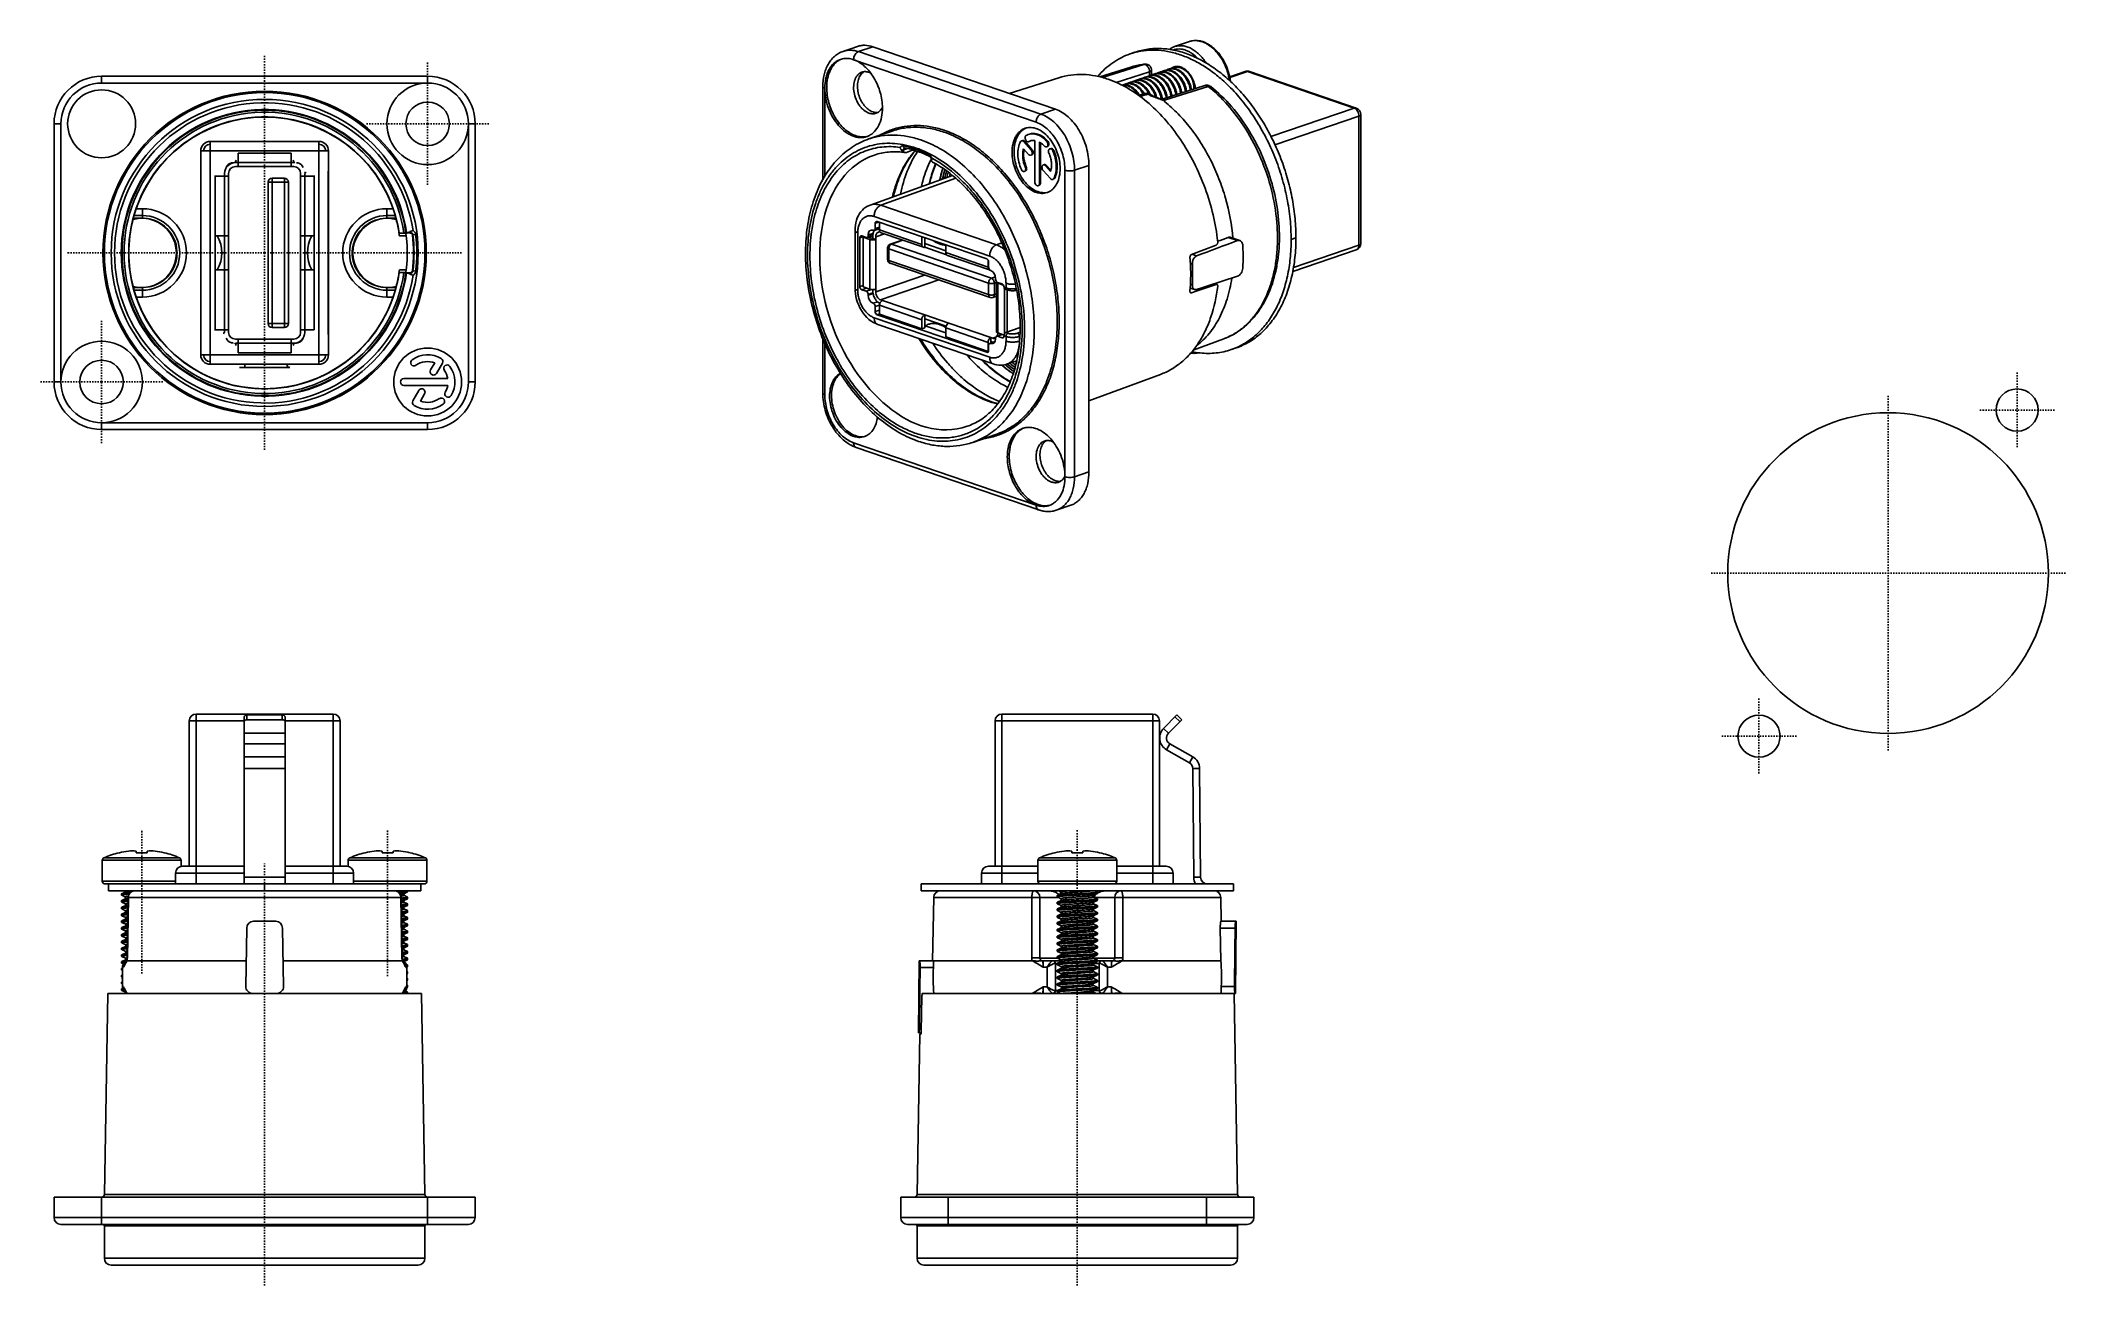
# Model space of a CAD drawing. Header units: millimetres. Extents: x 3170 to 4290, y 966 to 1416.
# Drawn here: x 3907.4 to 4056.4, y 965.6 to 1057.2 of the extents above; entities that cross this region are included whole.
import ezdxf

# ---------------------------------------------------------------- set-up
doc = ezdxf.new("R2010")
doc.units = ezdxf.units.MM
doc.header["$LTSCALE"] = 0.1
doc.linetypes.add('CENTER', pattern=[0.6, 0.375, -0.075, 0.075, -0.075])
for name, color, linetype in [('AUSFORMSCHRAEGEN', 7, 'Continuous'), ('BEZUGSACHSEN', 7, 'Continuous'), ('DEFAULT_1', 7, 'CENTER'), ('FASEN', 7, 'Continuous'), ('RUNDUNGEN', 7, 'Continuous')]:
    doc.layers.add(name, color=color, linetype=linetype)

msp = doc.modelspace()

# ---------------------------------------------------------------- linework, layer by layer
at = {"color": 7, "linetype": 'Continuous'}
for p, q in [((3987.575, 1056.217), (3987.929, 1056.338)), ((3987.919, 1056.321), (3987.932, 1056.325)), ((3990.459, 1055.109), (3990.458, 1055.108)), ((3980.279, 1049.167), (3979.742, 1049.763)), ((3980.35, 1049.191), (3979.813, 1049.787)), ((3980.08, 1050.294), (3979.914, 1050.218)), ((3980.096, 1049.754), (3980.117, 1049.764)), ((3980.166, 1049.778), (3980.187, 1049.788)), ((3980.548, 1049.851), (3980.548, 1046.817)), ((3980.902, 1046.696), (3980.902, 1049.73)), ((3980.973, 1046.72), (3980.973, 1049.687)), ((3921.395, 1048.156), (3921.43, 1048.191)), ((3925.813, 1048.923), (3921.913, 1048.923)), ((3926.296, 1048.191), (3926.331, 1048.156)), ((3972.9, 1048.398), (3972.907, 1048.411)), ((3972.941, 1048.478), (3972.944, 1048.483)), ((3972.959, 1048.368), (3972.96, 1048.38)), ((3972.967, 1048.455), (3972.977, 1048.544)), ((3973.037, 1048.256), (3973.017, 1048.267)), ((3979.731, 1049.232), (3980.102, 1048.821)), ((3981.719, 1047.57), (3981.349, 1047.98)), ((3981.738, 1047.652), (3981.42, 1048.004)), ((3920.213, 1047.223), (3920.213, 1042.823)), ((3927.513, 1042.823), (3927.513, 1047.223)), ((3981.173, 1047.633), (3981.708, 1047.039)), ((3920.913, 1042.823), (3920.913, 1040.323)), ((3926.813, 1040.323), (3926.813, 1042.823)), ((3933.767, 1043.025), (3933.758, 1043.023)), ((3933.767, 1043.025), (3934.111, 1043.025)), ((3934.262, 1043.025), (3934.224, 1043.025)), ((3934.311, 1043.036), (3934.357, 1043.037)), ((3934.357, 1043.037), (3934.493, 1043.039)), ((3934.408, 1043.073), (3934.585, 1043.073)), ((3934.498, 1043.046), (3934.54, 1043.045)), ((3934.54, 1043.045), (3934.585, 1043.045)), ((3968.001, 1042.756), (3967.927, 1042.731)), ((3967.927, 1042.731), (3967.927, 1039.066)), ((3968.634, 1042.634), (3968.327, 1042.739)), ((3972.452, 1042.268), (3972.452, 1042.69)), ((3974.008, 1041.736), (3972.452, 1042.268)), ((3920.213, 1040.323), (3920.213, 1035.923)), ((3927.513, 1035.923), (3927.513, 1040.323)), ((3933.758, 1040.123), (3933.767, 1040.122)), ((3933.767, 1040.122), (3934.111, 1040.122)), ((3934.224, 1040.121), (3934.262, 1040.121)), ((3934.493, 1040.108), (3934.311, 1040.111)), ((3934.585, 1040.074), (3934.408, 1040.074)), ((3934.54, 1040.101), (3934.498, 1040.101)), ((3934.585, 1040.101), (3934.54, 1040.101)), ((3978.321, 1035.596), (3978.321, 1038.939)), ((3978.533, 1035.744), (3978.533, 1038.847)), ((3969.129, 1037.057), (3972.24, 1035.993)), ((3972.452, 1036.066), (3972.24, 1035.993)), ((3972.452, 1036.066), (3972.452, 1036.723)), ((3972.452, 1036.723), (3974.032, 1036.183)), ((3921.395, 1034.991), (3921.43, 1034.955)), ((3926.296, 1034.955), (3926.331, 1034.991)), ((3974.008, 1035.388), (3977.119, 1034.324)), ((3977.331, 1034.946), (3977.331, 1035.055)), ((3995.018, 1034.455), (3995.372, 1034.576)), ((3921.913, 1034.223), (3925.813, 1034.223)), ((3936.385, 1033.48), (3936.082, 1032.955)), ((3936.515, 1032.705), (3936.954, 1033.464)), ((3977.151, 1034.335), (3977.119, 1034.324)), ((3937.341, 1032.324), (3934.112, 1032.324)), ((3934.112, 1031.824), (3937.341, 1031.824)), ((3935.208, 1031.441), (3934.771, 1030.683)), ((3935.339, 1030.668), (3935.641, 1031.191)), ((3918.313, 1007.131), (3918.313, 996.431)), ((3929.413, 1007.131), (3929.413, 996.431)), ((3977.637, 1007.131), (3977.637, 996.431)), ((3989.737, 1007.131), (3989.737, 996.431)), ((3991.939, 1004.053), (3990.259, 1005.004)), ((3992.262, 995.623), (3992.192, 1003.622)), ((3913.163, 997.434), (3913.17, 997.424)), ((3914.413, 997.551), (3914.413, 997.424)), ((3915.213, 997.551), (3915.213, 997.424)), ((3916.457, 997.424), (3916.463, 997.434)), ((3931.263, 997.434), (3931.27, 997.424)), ((3932.513, 997.551), (3932.513, 997.424)), ((3933.313, 997.551), (3933.313, 997.424)), ((3934.557, 997.424), (3934.563, 997.434)), ((3982.044, 997.424), (3982.037, 997.434)), ((3983.287, 997.424), (3983.287, 997.551)), ((3984.087, 997.424), (3984.087, 997.551)), ((3985.337, 997.434), (3985.331, 997.424)), ((3917.313, 995.131), (3917.313, 995.931)), ((3976.637, 995.131), (3976.637, 995.931)), ((3912.363, 994.631), (3912.363, 995.131)), ((3912.363, 994.631), (3935.363, 994.631)), ((3913.338, 994.406), (3913.338, 994.306)), ((3913.63, 994.548), (3913.348, 994.416)), ((3913.348, 994.297), (3913.622, 994.169)), ((3913.618, 994.631), (3913.618, 994.543)), ((3934.099, 994.416), (3934.378, 994.547)), ((3934.378, 994.166), (3934.099, 994.297)), ((3934.111, 994.285), (3934.112, 994.422)), ((3934.388, 994.556), (3934.388, 994.631)), ((3935.363, 994.631), (3935.363, 995.131)), ((3972.187, 995.131), (3972.187, 994.631)), ((3972.187, 994.631), (3995.187, 994.631)), ((3982.212, 994.281), (3982.212, 994.181)), ((3982.503, 994.423), (3982.222, 994.291)), ((3982.309, 994.631), (3982.491, 994.546)), ((3982.491, 994.552), (3982.492, 994.417)), ((3984.871, 994.29), (3985.152, 994.422)), ((3984.881, 994.162), (3984.882, 994.295)), ((3985.152, 994.541), (3984.959, 994.631)), ((3985.162, 994.431), (3985.162, 994.531)), ((3995.187, 995.131), (3995.187, 994.631)), ((3913.338, 993.906), (3913.338, 993.806)), ((3913.338, 993.406), (3913.338, 993.306)), ((3913.338, 992.906), (3913.338, 992.806)), ((3913.635, 994.05), (3913.348, 993.916)), ((3913.348, 993.797), (3913.626, 993.667)), ((3913.639, 993.552), (3913.348, 993.416)), ((3913.348, 993.297), (3913.63, 993.164)), ((3913.643, 993.054), (3913.348, 992.916)), ((3913.348, 992.797), (3913.635, 992.662)), ((3913.622, 994.174), (3913.623, 994.045)), ((3913.626, 993.672), (3913.627, 993.547)), ((3913.63, 993.17), (3913.631, 993.049)), ((3933.915, 994.091), (3933.913, 994.091)), ((3934.095, 992.914), (3934.378, 993.047)), ((3934.097, 993.415), (3934.378, 993.547)), ((3934.098, 993.915), (3934.378, 994.047)), ((3934.108, 992.787), (3934.109, 992.92)), ((3934.378, 992.666), (3934.108, 992.793)), ((3934.109, 993.286), (3934.11, 993.421)), ((3934.378, 993.166), (3934.109, 993.292)), ((3934.11, 993.786), (3934.111, 993.921)), ((3934.378, 993.666), (3934.11, 993.792)), ((3934.388, 994.056), (3934.388, 994.156)), ((3934.388, 993.556), (3934.388, 993.656)), ((3934.388, 993.056), (3934.388, 993.156)), ((3982.212, 993.781), (3982.212, 993.681)), ((3982.212, 993.281), (3982.212, 993.181)), ((3982.222, 994.172), (3982.494, 994.044)), ((3982.505, 993.924), (3982.222, 993.791)), ((3982.222, 993.672), (3982.498, 993.543)), ((3982.508, 993.425), (3982.222, 993.291)), ((3982.222, 993.172), (3982.501, 993.041)), ((3982.511, 992.926), (3982.222, 992.791)), ((3982.494, 994.05), (3982.495, 993.919)), ((3982.498, 993.549), (3982.498, 993.421)), ((3982.501, 993.048), (3982.502, 992.922)), ((3984.863, 992.786), (3985.152, 992.922)), ((3984.866, 993.287), (3985.152, 993.422)), ((3984.868, 993.789), (3985.152, 993.922)), ((3984.871, 992.666), (3984.872, 992.79)), ((3984.874, 993.164), (3984.875, 993.292)), ((3985.152, 993.041), (3984.874, 993.171)), ((3984.877, 993.663), (3984.878, 993.793)), ((3985.152, 993.541), (3984.877, 993.67)), ((3985.152, 994.041), (3984.881, 994.168)), ((3985.162, 993.931), (3985.162, 994.031)), ((3985.162, 993.431), (3985.162, 993.531)), ((3985.162, 992.931), (3985.162, 993.031)), ((3913.338, 992.406), (3913.338, 992.306)), ((3913.338, 991.906), (3913.338, 991.806)), ((3913.338, 991.406), (3913.338, 991.306)), ((3913.648, 992.556), (3913.348, 992.416)), ((3913.348, 992.297), (3913.639, 992.16)), ((3913.652, 992.058), (3913.348, 991.916)), ((3913.348, 991.797), (3913.643, 991.658)), ((3913.656, 991.56), (3913.348, 991.416)), ((3913.635, 992.668), (3913.636, 992.551)), ((3913.639, 992.166), (3913.64, 992.053)), ((3913.643, 991.664), (3913.644, 991.555)), ((3934.091, 991.412), (3934.378, 991.547)), ((3934.093, 991.913), (3934.269, 991.996)), ((3934.094, 992.413), (3934.378, 992.547)), ((3934.105, 991.288), (3934.106, 991.419)), ((3934.106, 991.788), (3934.107, 991.919)), ((3934.378, 991.666), (3934.106, 991.794)), ((3934.107, 992.287), (3934.108, 992.42)), ((3934.378, 992.166), (3934.107, 992.293)), ((3934.269, 991.996), (3934.378, 992.047)), ((3934.388, 992.556), (3934.388, 992.656)), ((3934.388, 992.056), (3934.388, 992.156)), ((3934.388, 991.556), (3934.388, 991.656)), ((3982.212, 992.781), (3982.212, 992.681)), ((3982.212, 992.281), (3982.212, 992.181)), ((3982.212, 991.781), (3982.212, 991.681)), ((3982.222, 992.672), (3982.504, 992.54)), ((3982.513, 992.428), (3982.222, 992.291)), ((3982.227, 992.293), (3982.222, 992.291)), ((3982.222, 992.172), (3982.507, 992.038)), ((3982.516, 991.929), (3982.222, 991.791)), ((3982.222, 991.672), (3982.511, 991.536)), ((3982.519, 991.43), (3982.222, 991.291)), ((3982.504, 992.547), (3982.505, 992.424)), ((3982.507, 992.046), (3982.508, 991.925)), ((3982.511, 991.545), (3982.511, 991.427)), ((3984.855, 991.282), (3985.152, 991.422)), ((3984.857, 991.784), (3985.152, 991.922)), ((3984.86, 992.285), (3985.152, 992.422)), ((3984.864, 991.668), (3984.865, 991.787)), ((3985.152, 991.541), (3984.864, 991.676)), ((3984.868, 992.167), (3984.868, 992.289)), ((3985.152, 992.041), (3984.868, 992.174)), ((3985.152, 992.541), (3984.871, 992.673)), ((3985.162, 992.431), (3985.162, 992.531)), ((3985.162, 991.931), (3985.162, 992.031)), ((3985.162, 991.431), (3985.162, 991.531)), ((3913.338, 990.906), (3913.338, 990.806)), ((3913.338, 990.406), (3913.338, 990.306)), ((3913.338, 989.906), (3913.338, 989.806)), ((3913.348, 991.297), (3913.648, 991.156)), ((3913.66, 991.062), (3913.348, 990.916)), ((3913.348, 990.797), (3913.652, 990.654)), ((3913.665, 990.564), (3913.348, 990.416)), ((3913.348, 990.297), (3913.657, 990.152)), ((3913.669, 990.066), (3913.348, 989.916)), ((3913.648, 991.162), (3913.649, 991.057)), ((3913.652, 990.66), (3913.653, 990.559)), ((3913.657, 990.158), (3913.657, 990.061)), ((3934.071, 990.404), (3934.088, 990.411)), ((3934.071, 989.904), (3934.087, 989.91)), ((3934.087, 989.91), (3934.378, 990.047)), ((3934.088, 990.411), (3934.378, 990.547)), ((3934.09, 990.912), (3934.378, 991.047)), ((3934.102, 989.79), (3934.102, 989.917)), ((3934.103, 990.289), (3934.103, 990.418)), ((3934.378, 990.166), (3934.103, 990.295)), ((3934.104, 990.789), (3934.104, 990.918)), ((3934.378, 990.666), (3934.104, 990.794)), ((3934.378, 991.166), (3934.105, 991.294)), ((3934.378, 990.666), (3934.388, 990.656)), ((3934.388, 991.056), (3934.388, 991.156)), ((3934.388, 990.556), (3934.388, 990.656)), ((3934.388, 990.056), (3934.388, 990.156)), ((3982.212, 991.281), (3982.212, 991.181)), ((3982.212, 990.781), (3982.212, 990.681)), ((3982.212, 990.281), (3982.212, 990.181)), ((3982.222, 991.172), (3982.514, 991.035)), ((3982.522, 990.931), (3982.222, 990.791)), ((3982.222, 990.672), (3982.517, 990.533)), ((3982.524, 990.433), (3982.222, 990.291)), ((3982.222, 990.172), (3982.52, 990.032)), ((3982.527, 989.934), (3982.222, 989.791)), ((3982.514, 991.043), (3982.515, 990.928)), ((3982.517, 990.542), (3982.518, 990.43)), ((3982.52, 990.041), (3982.521, 989.931)), ((3984.846, 989.778), (3985.152, 989.922)), ((3984.849, 990.28), (3985.152, 990.422)), ((3984.852, 990.781), (3985.152, 990.922)), ((3984.855, 990.171), (3984.855, 990.283)), ((3985.152, 990.041), (3984.855, 990.18)), ((3984.858, 990.67), (3984.859, 990.784)), ((3985.152, 990.541), (3984.858, 990.679)), ((3984.861, 991.169), (3984.862, 991.286)), ((3985.152, 991.041), (3984.861, 991.177)), ((3985.162, 990.931), (3985.162, 991.031)), ((3985.162, 990.431), (3985.162, 990.531)), ((3985.162, 989.931), (3985.162, 990.031)), ((3913.338, 989.406), (3913.338, 989.306)), ((3913.338, 988.906), (3913.338, 988.806)), ((3913.338, 988.406), (3913.338, 988.306)), ((3913.348, 989.797), (3913.661, 989.65)), ((3913.673, 989.569), (3913.348, 989.416)), ((3913.348, 989.297), (3913.455, 989.247)), ((3913.401, 988.941), (3913.348, 988.916)), ((3913.348, 988.797), (3913.395, 988.775)), ((3913.661, 989.656), (3913.662, 989.563)), ((3934.378, 989.666), (3934.102, 989.795)), ((3934.107, 989.42), (3934.378, 989.547)), ((3934.378, 989.166), (3934.289, 989.207)), ((3934.322, 989.021), (3934.378, 989.047)), ((3934.378, 988.666), (3934.335, 988.686)), ((3934.338, 988.528), (3934.378, 988.547)), ((3934.388, 989.556), (3934.388, 989.656)), ((3934.388, 989.056), (3934.388, 989.156)), ((3934.388, 988.556), (3934.388, 988.656)), ((3982.212, 989.781), (3982.212, 989.681)), ((3982.212, 989.281), (3982.212, 989.181)), ((3982.212, 988.781), (3982.212, 988.681)), ((3982.222, 989.672), (3982.524, 989.53)), ((3982.53, 989.435), (3982.222, 989.291)), ((3982.222, 989.172), (3982.527, 989.029)), ((3982.533, 988.937), (3982.222, 988.791)), ((3982.222, 988.672), (3982.53, 988.527)), ((3982.536, 988.438), (3982.222, 988.291)), ((3982.524, 989.54), (3982.524, 989.433)), ((3982.527, 989.039), (3982.528, 988.934)), ((3982.53, 988.538), (3982.531, 988.436)), ((3984.838, 988.274), (3985.152, 988.422)), ((3984.841, 988.776), (3985.152, 988.922)), ((3984.843, 989.277), (3985.152, 989.422)), ((3984.845, 988.675), (3984.846, 988.778)), ((3985.152, 988.541), (3984.845, 988.685)), ((3984.848, 989.174), (3984.849, 989.28)), ((3985.152, 989.041), (3984.848, 989.184)), ((3984.851, 989.673), (3984.852, 989.781)), ((3985.152, 989.541), (3984.852, 989.682)), ((3985.162, 989.431), (3985.152, 989.422)), ((3985.162, 989.431), (3985.162, 989.531)), ((3985.162, 988.931), (3985.162, 989.031)), ((3985.162, 988.431), (3985.162, 988.531)), ((3913.338, 987.906), (3913.338, 987.806)), ((3913.338, 987.406), (3913.338, 987.306)), ((3913.348, 988.297), (3913.385, 988.28)), ((3913.389, 987.935), (3913.348, 987.916)), ((3913.348, 987.797), (3913.395, 987.775)), ((3913.414, 987.446), (3913.348, 987.416)), ((3913.348, 987.297), (3913.528, 987.212)), ((3913.683, 987.112), (3913.683, 987.081)), ((3934.378, 987.166), (3934.221, 987.24)), ((3934.321, 987.52), (3934.378, 987.547)), ((3934.378, 987.666), (3934.328, 987.689)), ((3934.338, 988.028), (3934.378, 988.047)), ((3934.378, 988.166), (3934.34, 988.183)), ((3934.388, 988.056), (3934.388, 988.156)), ((3934.388, 987.556), (3934.388, 987.656)), ((3934.388, 987.081), (3934.388, 987.156)), ((3982.212, 988.281), (3982.212, 988.181)), ((3982.212, 987.781), (3982.212, 987.681)), ((3982.212, 987.281), (3982.212, 987.181)), ((3982.222, 988.172), (3982.533, 988.026)), ((3982.538, 987.939), (3982.222, 987.791)), ((3982.222, 987.672), (3982.537, 987.524)), ((3982.541, 987.441), (3982.222, 987.291)), ((3982.222, 987.172), (3982.415, 987.081)), ((3982.533, 988.037), (3982.534, 987.937)), ((3982.536, 987.536), (3982.537, 987.441)), ((3983.683, 987.145), (3983.688, 987.146)), ((3984.832, 987.272), (3985.152, 987.422)), ((3984.835, 987.773), (3985.152, 987.922)), ((3984.836, 987.178), (3984.836, 987.272)), ((3985.065, 987.081), (3984.836, 987.19)), ((3984.839, 987.677), (3984.839, 987.775)), ((3985.152, 987.541), (3984.839, 987.688)), ((3984.842, 988.176), (3984.843, 988.277)), ((3985.152, 988.041), (3984.842, 988.187)), ((3985.162, 987.931), (3985.162, 988.031)), ((3985.162, 987.431), (3985.162, 987.531))]:
    msp.add_line(p, q, dxfattribs=at)
at = {"color": 9, "linetype": 'Continuous'}
for p, q in [((3996.211, 1054.917), (3994.915, 1054.473)), ((4004.06, 1052.232), (3997.942, 1050.14)), ((4004.414, 1051.641), (3998.239, 1049.529)), ((3979.813, 1049.787), (3979.742, 1049.763)), ((3980.187, 1049.788), (3980.166, 1049.781)), ((3981.503, 1049.811), (3981.432, 1049.787)), ((3968.754, 1048.776), (3968.755, 1048.776)), ((3970.897, 1049.159), (3971.178, 1049.255)), ((3970.897, 1048.993), (3970.897, 1049.159)), ((3972.96, 1048.38), (3972.959, 1048.386)), ((3980.35, 1049.191), (3980.279, 1049.167)), ((3981.42, 1048.004), (3981.349, 1047.98)), ((3981.954, 1049.107), (3981.884, 1049.083)), ((3979.927, 1047.914), (3979.856, 1047.89)), ((3980.973, 1046.72), (3980.902, 1046.696)), ((3982.021, 1047.067), (3981.95, 1047.042)), ((3934.585, 1043.142), (3934.585, 1043.045)), ((3934.783, 1042.897), (3934.743, 1042.893)), ((3968.846, 1042.749), (3969.482, 1042.967)), ((3999.782, 1042.676), (3999.428, 1042.555)), ((4004.414, 1042.151), (3999.605, 1040.506)), ((3934.585, 1040.004), (3934.585, 1040.101)), ((3934.783, 1040.249), (3934.743, 1040.254)), ((3968.846, 1038.709), (3972.445, 1039.94)), ((3969.2, 1038.118), (3973.486, 1039.584)), ((3977.473, 1035.288), (3977.68, 1035.359)), ((3979.213, 1033.612), (3979.22, 1033.607)), ((3918.813, 1007.131), (3918.813, 996.431)), ((3925.363, 1006.224), (3922.363, 1006.224)), ((3928.913, 1007.131), (3928.913, 996.431)), ((3978.137, 1007.131), (3978.137, 996.431)), ((3989.237, 1007.131), (3989.237, 996.431)), ((3990.038, 1006.575), (3990.395, 1006.224)), ((3925.363, 1005.439), (3922.363, 1005.439)), ((3990.259, 1005.004), (3990.505, 1005.439)), ((3925.363, 1004.488), (3922.363, 1004.488)), ((3925.363, 1003.627), (3922.363, 1003.627)), ((3991.939, 1004.053), (3992.185, 1004.488)), ((3992.192, 1003.622), (3992.692, 1003.627)), ((3913.971, 994.598), (3913.971, 994.631)), ((3925.363, 995.627), (3922.363, 995.627)), ((3923.863, 995.131), (3923.863, 994.631)), ((3934.072, 994.266), (3934.072, 994.407)), ((3982.533, 994.432), (3982.532, 994.573)), ((3982.834, 994.473), (3982.835, 994.614)), ((3984.539, 994.598), (3984.539, 994.631)), ((3992.262, 995.623), (3992.762, 995.627)), ((3993.077, 995.167), (3993.063, 995.131)), ((3934.072, 993.767), (3934.072, 993.906)), ((3934.072, 993.268), (3934.072, 993.406)), ((3934.072, 992.77), (3934.072, 992.906)), ((3982.536, 993.933), (3982.535, 994.073)), ((3982.54, 993.435), (3982.539, 993.573)), ((3982.543, 992.936), (3982.542, 993.072)), ((3982.825, 992.974), (3982.826, 993.111)), ((3982.828, 993.474), (3982.829, 993.612)), ((3982.831, 993.973), (3982.832, 994.113)), ((3984.542, 994.1), (3984.541, 994.24)), ((3984.545, 993.601), (3984.544, 993.739)), ((3984.549, 993.102), (3984.548, 993.239)), ((3984.833, 993.14), (3984.833, 993.278)), ((3984.836, 993.64), (3984.837, 993.779)), ((3984.839, 994.14), (3984.84, 994.28)), ((3934.071, 991.772), (3934.071, 991.905)), ((3934.071, 991.273), (3934.071, 991.404)), ((3934.072, 992.271), (3934.072, 992.405)), ((3982.547, 992.437), (3982.546, 992.572)), ((3982.55, 991.938), (3982.549, 992.072)), ((3982.553, 991.44), (3982.552, 991.571)), ((3982.815, 991.475), (3982.816, 991.607)), ((3982.819, 991.975), (3982.819, 992.108)), ((3982.822, 992.474), (3982.823, 992.609)), ((3984.552, 992.603), (3984.551, 992.739)), ((3984.555, 992.105), (3984.554, 992.238)), ((3984.558, 991.606), (3984.557, 991.738)), ((3984.822, 991.641), (3984.823, 991.774)), ((3984.826, 992.141), (3984.827, 992.275)), ((3984.829, 992.641), (3984.83, 992.776)), ((3934.071, 990.774), (3934.071, 990.904)), ((3934.071, 990.276), (3934.071, 990.404)), ((3934.071, 989.777), (3934.071, 989.904)), ((3982.557, 990.941), (3982.556, 991.071)), ((3982.56, 990.442), (3982.559, 990.571)), ((3982.564, 989.943), (3982.563, 990.07)), ((3982.806, 989.976), (3982.807, 990.103)), ((3982.809, 990.476), (3982.81, 990.605)), ((3982.812, 990.975), (3982.813, 991.106)), ((3984.561, 991.107), (3984.56, 991.238)), ((3984.564, 990.608), (3984.564, 990.737)), ((3984.568, 990.109), (3984.567, 990.237)), ((3984.812, 990.142), (3984.813, 990.27)), ((3984.815, 990.642), (3984.816, 990.772)), ((3984.819, 991.142), (3984.82, 991.273)), ((3982.567, 989.444), (3982.566, 989.57)), ((3982.571, 988.945), (3982.57, 989.07)), ((3982.574, 988.446), (3982.573, 988.57)), ((3982.796, 988.477), (3982.797, 988.6)), ((3982.799, 988.976), (3982.8, 989.101)), ((3982.803, 989.476), (3982.803, 989.602)), ((3984.571, 989.61), (3984.57, 989.737)), ((3984.574, 989.112), (3984.573, 989.237)), ((3984.577, 988.613), (3984.576, 988.736)), ((3984.802, 988.643), (3984.802, 988.767)), ((3984.805, 989.143), (3984.806, 989.268)), ((3984.808, 989.643), (3984.809, 989.769)), ((3982.577, 987.947), (3982.577, 988.069)), ((3982.581, 987.448), (3982.58, 987.569)), ((3982.787, 987.081), (3982.788, 987.097)), ((3982.79, 987.477), (3982.791, 987.598)), ((3982.793, 987.977), (3982.794, 988.099)), ((3984.58, 988.114), (3984.579, 988.236)), ((3984.583, 987.615), (3984.583, 987.736)), ((3984.587, 987.116), (3984.586, 987.236)), ((3984.791, 987.144), (3984.792, 987.264)), ((3984.795, 987.644), (3984.796, 987.765)), ((3984.798, 988.143), (3984.799, 988.266))]:
    msp.add_line(p, q, dxfattribs=at)
at = {"color": 3, "linetype": 'Continuous'}
for p, q in [((3922.363, 995.167), (3922.363, 1006.224)), ((3925.363, 1006.224), (3925.363, 995.167)), ((3992.185, 1004.488), (3990.505, 1005.439)), ((3992.762, 995.627), (3992.692, 1003.627)), ((3912.443, 995.131), (3935.283, 995.131)), ((3972.187, 995.131), (3982.399, 995.131)), ((3984.975, 995.131), (3995.187, 995.131))]:
    msp.add_line(p, q, dxfattribs=at)
at = {"color": 7, "linetype": 'Continuous'}
for centre, radius in [((4052.868, 1030.008), 1.55), ((4043.368, 1018.008), 11.8), ((4033.868, 1006.008), 1.55)]:
    msp.add_circle(centre, radius, dxfattribs=at)
for centre, radius, start, end in [((3989.22, 1051.407), 5.084, 104.83579, 108.87887), ((3987.443, 1053.302), 0.737, 108.88719, 120.55724), ((3987.442, 1053.304), 0.735, 104.06125, 108.87287), ((3987.443, 1053.3), 0.739, 103.09619, 104.063), ((3987.797, 1053.422), 0.738, 108.89238, 120.44376), ((3987.796, 1053.425), 0.735, 103.06139, 108.88009), ((3987.796, 1053.423), 0.737, 102.57442, 103.0616), ((3988.15, 1053.543), 0.738, 108.89543, 120.53839), ((3988.149, 1053.546), 0.735, 103.05869, 108.87348), ((3988.151, 1053.539), 0.742, 101.08926, 103.06177), ((3988.504, 1053.664), 0.738, 108.88699, 120.62754), ((3988.503, 1053.666), 0.736, 103.08251, 108.87441), ((3988.858, 1053.784), 0.739, 108.89821, 120.70459), ((3988.856, 1053.789), 0.734, 103.08125, 108.88061), ((3989.211, 1053.906), 0.737, 108.88679, 120.64365), ((3989.21, 1053.909), 0.735, 104.45934, 108.87378), ((3989.211, 1053.905), 0.739, 103.09607, 104.46045), ((3989.565, 1054.026), 0.738, 108.89315, 120.41791), ((3989.563, 1054.03), 0.735, 102.97095, 108.88059), ((3989.918, 1054.148), 0.738, 108.89308, 120.52532), ((3989.917, 1054.15), 0.735, 103.05711, 108.87164), ((3989.918, 1054.144), 0.741, 101.77103, 103.06063), ((3990.272, 1054.268), 0.738, 108.89217, 120.59551), ((3990.27, 1054.271), 0.735, 103.06253, 108.8796), ((3990.271, 1054.269), 0.738, 102.35258, 103.06281), ((3990.625, 1054.39), 0.738, 108.88973, 120.41869), ((3990.624, 1054.392), 0.736, 103.05547, 108.87051), ((3990.986, 1054.496), 0.754, 119.51488, 120.6418), ((3990.979, 1054.511), 0.738, 108.8924, 119.54839), ((3991.03, 1054.623), 0.674, 116.31696, 118.63343), ((3991.02, 1054.604), 0.694, 114.81007, 116.24397), ((3991.018, 1054.61), 0.687, 108.8838, 114.81369), ((3991.027, 1054.629), 0.667, 110.2268, 116.31879), ((3990.977, 1054.514), 0.734, 103.51748, 108.88246), ((3991.016, 1054.614), 0.683, 106.59237, 108.87571), ((3991.026, 1054.632), 0.663, 108.87968, 110.21905), ((3990.978, 1054.512), 0.736, 103.09329, 103.51725), ((3991.047, 1054.539), 0.733, 108.21362, 108.87129), ((3991.029, 1054.621), 0.675, 94.90982, 108.80706), ((3991.051, 1054.527), 0.746, 95.87787, 108.1637), ((3991.017, 1054.611), 0.686, 103.24551, 106.58876), ((3991.02, 1054.597), 0.7, 96.99805, 103.22986), ((3991.032, 1054.596), 0.7, 93.7922, 94.95127), ((3991.032, 1054.591), 0.705, 92.97427, 93.79258), ((3991.033, 1054.564), 0.732, 86.33242, 92.92533), ((3991.03, 1054.525), 0.771, 82.63826, 86.32752), ((3991.024, 1054.482), 0.814, 78.64447, 82.61718), ((3990.922, 1054.196), 1.119, 60.96218, 64.17522), ((3990.888, 1054.137), 1.187, 58.18444, 60.95136), ((3990.831, 1054.047), 1.293, 53.62789, 58.13189), ((3990.794, 1053.996), 1.357, 53.1172, 53.64622), ((3987.036, 1052.298), 2.158, 28.21863, 30.12999), ((3987.079, 1052.307), 2.19, 25.38378, 28.24602), ((3987.856, 1052.552), 2.047, 9.27566, 10.05041), ((3987.93, 1052.576), 2.044, 8.98267, 10.05092), ((3923.863, 1041.573), 10.55, 8.02658, 351.97342), ((3923.863, 1041.573), 10.009, 8.34021, 351.65979), ((3980.459, 1049.182), 0.675, 114.17998, 120.4857), ((3980.455, 1049.191), 0.665, 108.88935, 114.16933), ((3980.531, 1049.205), 0.676, 115.28207, 120.48351), ((3980.454, 1049.194), 0.662, 107.82554, 108.88378), ((3980.455, 1049.19), 0.666, 101.46565, 107.81484), ((3921.513, 1047.698), 0.5, 99.53907, 162.70726), ((3921.513, 1047.698), 0.501, 90.00812, 99.53087), ((3926.213, 1047.698), 0.501, 80.46913, 89.99188), ((3926.213, 1047.698), 0.5, 17.29667, 80.46093), ((3979.537, 1045.045), 7.436, 152.50251, 153.08514), ((3975.789, 1048.13), 2.841, 174.2417, 174.94127), ((3977.149, 1047.995), 4.207, 173.72517, 174.27054), ((3921.713, 1047.423), 0.5, 90, 180), ((3926.013, 1047.423), 0.5, 0, 90), ((3983.551, 1044.85), 9.883, 163.78034, 167.02472), ((3983.551, 1044.883), 9.724, 164.31006, 166.64179), ((3980.464, 1047.958), 1.314, 342.80506, 344.47052), ((3934.117, 1090.324), 47.299, 269.99216, 270.12866), ((3934.526, 1077.346), 34.301, 269.72368, 269.95252), ((3934.585, 1042.873), 0.172, 42.72879, 89.97796), ((3934.585, 1042.873), 0.16, 6.92278, 90), ((3934.587, 1042.874), 0.166, 54.43726, 82.37348), ((3934.588, 1042.874), 0.166, 41.46444, 54.47406), ((3923.863, 1041.573), 10.94, 7.40853, 7.44085), ((3923.863, 1041.573), 10.96, 353.08652, 6.91348), ((3934.112, 987.999), 52.123, 89.87766, 90.00153), ((3933.993, 1039.011), 1.156, 59.23126, 60.94712), ((3934.585, 1040.273), 0.16, 270, 338.08749), ((3934.585, 1040.274), 0.173, 270.02655, 279.53406), ((3934.587, 1040.273), 0.166, 277.50125, 305.43868), ((3934.585, 1040.273), 0.172, 279.54245, 317.27121), ((3934.586, 1040.274), 0.168, 305.4494, 313.87632), ((3934.587, 1040.273), 0.167, 313.94876, 318.51966), ((3923.863, 1041.573), 10.94, 352.55915, 352.59147), ((3934.584, 1040.274), 0.16, 338.11764, 353.05399), ((3921.513, 1035.448), 0.5, 197.29541, 260.46219), ((3921.713, 1035.723), 0.5, 180, 270), ((3921.513, 1035.449), 0.501, 260.46913, 269.99188), ((3926.013, 1035.723), 0.5, 270, 0), ((3926.213, 1035.449), 0.501, 270.00814, 279.53082), ((3926.213, 1035.448), 0.5, 279.53782, 342.70851), ((3977.562, 1035.496), 0.223, 288.9196, 299.65127), ((3993.371, 1039.271), 5.091, 288.88241, 293.07375), ((3934.859, 1033.507), 0.25, 125, 305), ((3935.862, 1032.074), 2, 60, 125), ((3935.862, 1032.074), 1.5, 69.59407, 125), ((3936.737, 1033.589), 0.25, 330, 60), ((3937.296, 1033.078), 0.25, 35, 215), ((3935.862, 1032.074), 2, 330, 35), ((3984.826, 1040.915), 9.805, 230.09803, 233.99365), ((3984.987, 1041.07), 9.874, 230.51727, 233.42132), ((3993.365, 1040.291), 6.115, 258.33432, 264.01345), ((3934.112, 1032.074), 0.25, 90, 270), ((3935.425, 1031.316), 0.25, 330, 150), ((3936.299, 1032.83), 0.25, 150, 330), ((3935.862, 1032.074), 1.5, 9.59407, 35), ((3935.862, 1032.074), 1.5, 330, 350.40593), ((3934.987, 1030.558), 0.25, 150, 240), ((3935.862, 1032.074), 2, 240, 305), ((3935.862, 1032.074), 1.5, 249.59407, 305), ((3936.866, 1030.64), 0.25, 305, 125), ((3937.378, 1031.199), 0.25, 150, 330), ((3990.751, 1005.874), 1, 135.5, 240.5), ((3991.692, 1003.618), 0.5, 0.5, 60.5), ((3914.813, 990.631), 6.989, 98.06012, 103.60162), ((3914.123, 993.989), 3.574, 85.34637, 94.65363), ((3914.813, 989.582), 7.852, 87.08026, 92.91974), ((3915.503, 994.025), 3.538, 85.29872, 94.70128), ((3914.813, 990.631), 6.989, 76.39838, 81.93988), ((3932.913, 990.631), 6.989, 98.06012, 103.60162), ((3932.223, 993.989), 3.574, 85.34637, 94.65363), ((3932.913, 989.582), 7.852, 87.08026, 92.91974), ((3933.603, 994.025), 3.538, 85.29872, 94.70128), ((3932.913, 990.631), 6.989, 76.39838, 81.93988), ((3983.687, 990.631), 6.989, 98.06012, 103.60162), ((3982.997, 993.989), 3.574, 85.34637, 94.65363), ((3983.687, 989.578), 7.856, 87.08153, 92.91847), ((3984.377, 994.025), 3.538, 85.29872, 94.70128), ((3983.687, 990.631), 6.989, 76.39838, 81.93988), ((3993.262, 995.631), 1, 180.5, 210.04196), ((3932.912, 1007.773), 13.719, 274.19515, 274.49126), ((3934.351, 992.107), 0.0655, 292.51838, 295.08798), ((3985.125, 991.481), 0.065, 292.72013, 295.08665), ((3914.525, 979.432), 10.066, 94.65337, 94.84283), ((3933.174, 999.865), 10.4, 274.60928, 274.74814), ((3934.352, 989.604), 0.0623, 293.3405, 295.12096), ((3933.196, 997.195), 10.129, 274.6522, 274.77539), ((3981.68, 1015.791), 28.716, 272.20993, 273.99883), ((3985.748, 957.112), 30.026, 92.21737, 93.52747), ((3986.917, 971.88), 16.522, 97.36668, 98.13502)]:
    msp.add_arc(centre, radius, start, end, dxfattribs=at)
at = {"color": 9, "linetype": 'Continuous'}
for centre, radius, start, end in [((3923.863, 1041.573), 11.05, 8.54654, 351.45346), ((3923.863, 1041.573), 10.35, 8.06366, 351.93634), ((3968.987, 1041.179), 8.376, 61.11312, 61.55375), ((3983.877, 1044.836), 10.515, 165.42459, 168.44738), ((3983.529, 1044.845), 10.005, 163.45418, 167.49106), ((3983.902, 1044.903), 9.898, 165.35739, 166.60806), ((3934.585, 1042.873), 0.399, 6.91348, 58.97238), ((3934.585, 1040.273), 0.399, 301.02762, 353.08652), ((3985.066, 1041.118), 10.424, 228.47835, 232.77887), ((3985.159, 1041.336), 10.483, 229.64288, 230.02835), ((3984.767, 1040.854), 9.862, 229.97546, 234.35882), ((3985.185, 1041.149), 9.897, 230.53571, 232.40782)]:
    msp.add_arc(centre, radius, start, end, dxfattribs=at)
at = {"color": 3, "linetype": 'Continuous'}
for centre, radius, start, end in [((3990.751, 1005.874), 0.5, 135.5, 240.5), ((3991.692, 1003.618), 1, 0.5, 60.5), ((3993.262, 995.631), 0.5, 180.5, 270)]:
    msp.add_arc(centre, radius, start, end, dxfattribs=at)
at = {"color": 7, "linetype": 'Continuous'}
msp.add_ellipse((4275.671, 1142.598), major_axis=(2144.575, 728.399), ratio=0.0041446, start_param=1.7116456, end_param=1.711885, dxfattribs=at)
for points, knots in [([(3985.192, 1054.563), (3985.356, 1054.755), (3985.704, 1055.115), (3986.283, 1055.579), (3986.907, 1055.953), (3987.35, 1056.14), (3987.575, 1056.217)], [0, 0, 0, 0, 0.2586895, 0.5100938, 0.756372, 1, 1, 1, 1]), ([(3987.932, 1056.325), (3988.209, 1056.398), (3988.784, 1056.497), (3989.672, 1056.504), (3990.578, 1056.369), (3991.492, 1056.095), (3992.401, 1055.687), (3993.296, 1055.15), (3994.165, 1054.491), (3994.709, 1053.986), (3994.974, 1053.716)], [0, 0, 0, 0, 0.1095882, 0.2215642, 0.3373542, 0.4580703, 0.5844649, 0.7169294, 0.8555201, 1, 1, 1, 1]), ([(3988.258, 1053.177), (3988.181, 1053.307), (3988.047, 1053.489), (3987.832, 1053.686), (3987.664, 1053.802), (3987.489, 1053.886), (3987.313, 1053.936), (3987.138, 1053.948), (3987.025, 1053.932), (3986.971, 1053.918)], [0, 0, 0, 0, 0.2860352, 0.4213392, 0.5498382, 0.6711497, 0.7856571, 0.8945871, 1, 1, 1, 1]), ([(3988.165, 1053.191), (3988.092, 1053.308), (3987.93, 1053.52), (3987.678, 1053.73), (3987.462, 1053.843), (3987.302, 1053.898), (3987.141, 1053.922), (3987.036, 1053.918), (3986.985, 1053.911)], [0, 0, 0, 0, 0.2834467, 0.5460632, 0.6680747, 0.7837602, 0.8939236, 1, 1, 1, 1]), ([(3988.618, 1053.287), (3988.578, 1053.356), (3988.49, 1053.489), (3988.339, 1053.667), (3988.173, 1053.817), (3987.996, 1053.936), (3987.813, 1054.019), (3987.628, 1054.063), (3987.446, 1054.067), (3987.33, 1054.042), (3987.275, 1054.024)], [0, 0, 0, 0, 0.1461851, 0.2878579, 0.4233942, 0.5517245, 0.6725106, 0.7863079, 0.8946563, 1, 1, 1, 1]), ([(3988.546, 1053.266), (3988.47, 1053.395), (3988.338, 1053.575), (3988.127, 1053.772), (3987.962, 1053.89), (3987.79, 1053.976), (3987.615, 1054.028), (3987.442, 1054.045), (3987.329, 1054.032), (3987.275, 1054.02)], [0, 0, 0, 0, 0.2854407, 0.4206878, 0.5492913, 0.6708233, 0.7855777, 0.8946658, 1, 1, 1, 1]), ([(3989.008, 1053.343), (3988.929, 1053.489), (3988.789, 1053.692), (3988.559, 1053.913), (3988.377, 1054.041), (3988.188, 1054.132), (3987.996, 1054.182), (3987.806, 1054.189), (3987.685, 1054.164), (3987.628, 1054.145)], [0, 0, 0, 0, 0.2877266, 0.4238037, 0.5526068, 0.6736298, 0.7873343, 0.8952693, 1, 1, 1, 1]), ([(3988.903, 1053.381), (3988.827, 1053.51), (3988.696, 1053.691), (3988.486, 1053.889), (3988.321, 1054.007), (3988.149, 1054.094), (3987.975, 1054.148), (3987.802, 1054.166), (3987.689, 1054.154), (3987.636, 1054.142)], [0, 0, 0, 0, 0.2852733, 0.4205222, 0.5491711, 0.670773, 0.7855951, 0.8947127, 1, 1, 1, 1]), ([(3989.548, 1052.993), (3989.521, 1053.096), (3989.451, 1053.297), (3989.305, 1053.578), (3989.124, 1053.828), (3988.915, 1054.035), (3988.687, 1054.191), (3988.484, 1054.272), (3988.322, 1054.303), (3988.205, 1054.308), (3988.091, 1054.297), (3988.017, 1054.278), (3987.982, 1054.265)], [0, 0, 0, 0, 0.1424592, 0.2847865, 0.4234206, 0.5553464, 0.6785345, 0.7924114, 0.8463051, 0.8985357, 0.9495774, 1, 1, 1, 1]), ([(3989.461, 1053.026), (3989.433, 1053.12), (3989.365, 1053.304), (3989.228, 1053.561), (3989.062, 1053.792), (3988.871, 1053.987), (3988.663, 1054.138), (3988.478, 1054.225), (3988.329, 1054.265), (3988.22, 1054.281), (3988.112, 1054.283), (3988.042, 1054.274), (3988.008, 1054.267)], [0, 0, 0, 0, 0.1415077, 0.2825278, 0.4200802, 0.551617, 0.6753367, 0.7905184, 0.8451536, 0.8980415, 0.9495173, 1, 1, 1, 1]), ([(3989.942, 1052.933), (3989.923, 1053.044), (3989.865, 1053.264), (3989.729, 1053.577), (3989.55, 1053.86), (3989.335, 1054.1), (3989.13, 1054.255), (3988.959, 1054.344), (3988.831, 1054.392), (3988.703, 1054.42), (3988.576, 1054.43), (3988.453, 1054.419), (3988.374, 1054.399), (3988.335, 1054.386)], [0, 0, 0, 0, 0.1397116, 0.2813362, 0.4206748, 0.5539704, 0.6784725, 0.7370928, 0.7932656, 0.8472004, 0.8992665, 0.9499864, 1, 1, 1, 1]), ([(3989.872, 1052.909), (3989.853, 1053.015), (3989.798, 1053.228), (3989.67, 1053.529), (3989.501, 1053.805), (3989.298, 1054.042), (3989.07, 1054.228), (3988.863, 1054.335), (3988.696, 1054.384), (3988.573, 1054.403), (3988.453, 1054.403), (3988.374, 1054.392), (3988.336, 1054.383)], [0, 0, 0, 0, 0.1385534, 0.2790878, 0.4177395, 0.5509976, 0.6761797, 0.7919438, 0.8464852, 0.8990496, 0.9500436, 1, 1, 1, 1]), ([(3990.303, 1053.008), (3990.286, 1053.121), (3990.232, 1053.346), (3990.1, 1053.666), (3989.921, 1053.958), (3989.705, 1054.206), (3989.498, 1054.367), (3989.323, 1054.46), (3989.193, 1054.51), (3989.063, 1054.54), (3988.934, 1054.551), (3988.808, 1054.541), (3988.728, 1054.521), (3988.689, 1054.507)], [0, 0, 0, 0, 0.1389155, 0.2802993, 0.4197968, 0.5534578, 0.6783385, 0.7371046, 0.7933726, 0.8473469, 0.8994012, 0.9500657, 1, 1, 1, 1]), ([(3990.232, 1052.986), (3990.216, 1053.094), (3990.164, 1053.311), (3990.039, 1053.62), (3989.871, 1053.903), (3989.667, 1054.148), (3989.437, 1054.341), (3989.226, 1054.452), (3989.056, 1054.504), (3988.931, 1054.523), (3988.808, 1054.524), (3988.728, 1054.513), (3988.69, 1054.504)], [0, 0, 0, 0, 0.1377983, 0.2780913, 0.4168749, 0.5504644, 0.6760018, 0.7920019, 0.8465939, 0.899158, 0.9501113, 1, 1, 1, 1]), ([(3990.658, 1053.121), (3990.641, 1053.234), (3990.588, 1053.46), (3990.456, 1053.782), (3990.278, 1054.075), (3990.061, 1054.324), (3989.854, 1054.487), (3989.679, 1054.58), (3989.548, 1054.631), (3989.418, 1054.661), (3989.288, 1054.672), (3989.162, 1054.662), (3989.082, 1054.642), (3989.043, 1054.628)], [0, 0, 0, 0, 0.1387712, 0.2801095, 0.4196336, 0.5533599, 0.6783089, 0.737101, 0.7933866, 0.8473699, 0.8994221, 0.9500782, 1, 1, 1, 1]), ([(3990.587, 1053.099), (3990.571, 1053.207), (3990.52, 1053.425), (3990.396, 1053.735), (3990.228, 1054.02), (3990.024, 1054.266), (3989.827, 1054.431), (3989.661, 1054.53), (3989.536, 1054.586), (3989.41, 1054.624), (3989.285, 1054.644), (3989.162, 1054.645), (3989.082, 1054.633), (3989.043, 1054.624)], [0, 0, 0, 0, 0.1376308, 0.2778506, 0.4166303, 0.5502547, 0.6758342, 0.735155, 0.7920511, 0.8466412, 0.899196, 0.9501329, 1, 1, 1, 1]), ([(3991.013, 1053.234), (3990.997, 1053.347), (3990.944, 1053.574), (3990.813, 1053.897), (3990.634, 1054.191), (3990.418, 1054.442), (3990.21, 1054.606), (3990.035, 1054.7), (3989.904, 1054.751), (3989.772, 1054.782), (3989.643, 1054.793), (3989.516, 1054.783), (3989.435, 1054.763), (3989.396, 1054.749)], [0, 0, 0, 0, 0.1386173, 0.2799069, 0.4194588, 0.5532532, 0.678275, 0.7370953, 0.7934011, 0.8473923, 0.8994442, 0.9500917, 1, 1, 1, 1]), ([(3990.942, 1053.211), (3990.926, 1053.32), (3990.876, 1053.538), (3990.752, 1053.849), (3990.585, 1054.136), (3990.381, 1054.383), (3990.15, 1054.579), (3989.938, 1054.692), (3989.766, 1054.745), (3989.641, 1054.765), (3989.518, 1054.766), (3989.437, 1054.755), (3989.398, 1054.746)], [0, 0, 0, 0, 0.1374794, 0.2776506, 0.4164642, 0.5501757, 0.6758627, 0.7919811, 0.8466069, 0.8991857, 0.9501332, 1, 1, 1, 1]), ([(3990.698, 1054.615), (3990.626, 1054.677), (3990.476, 1054.784), (3990.267, 1054.872), (3990.101, 1054.906), (3989.98, 1054.913), (3989.862, 1054.902), (3989.786, 1054.883), (3989.75, 1054.87)], [0, 0, 0, 0, 0.2779534, 0.5344087, 0.6555187, 0.7727091, 0.8870886, 1, 1, 1, 1]), ([(3991.297, 1053.324), (3991.281, 1053.432), (3991.232, 1053.649), (3991.111, 1053.959), (3990.946, 1054.246), (3990.744, 1054.494), (3990.55, 1054.662), (3990.384, 1054.763), (3990.26, 1054.821), (3990.135, 1054.862), (3990.009, 1054.884), (3989.886, 1054.888), (3989.806, 1054.878), (3989.767, 1054.87)], [0, 0, 0, 0, 0.1370528, 0.2769013, 0.4155425, 0.5492557, 0.6751069, 0.7346031, 0.7916805, 0.8464391, 0.8991261, 0.9501374, 1, 1, 1, 1]), ([(3991.055, 1054.734), (3990.982, 1054.796), (3990.867, 1054.879), (3990.701, 1054.959), (3990.578, 1055.002), (3990.455, 1055.027), (3990.334, 1055.034), (3990.216, 1055.023), (3990.14, 1055.004), (3990.103, 1054.991)], [0, 0, 0, 0, 0.2779139, 0.4089573, 0.5347546, 0.6557971, 0.7729059, 0.8871911, 1, 1, 1, 1]), ([(3991.651, 1053.437), (3991.636, 1053.546), (3991.588, 1053.764), (3991.466, 1054.077), (3991.3, 1054.366), (3991.097, 1054.616), (3990.866, 1054.814), (3990.655, 1054.93), (3990.483, 1054.984), (3990.357, 1055.006), (3990.233, 1055.009), (3990.152, 1054.998), (3990.113, 1054.989)], [0, 0, 0, 0, 0.1370537, 0.2769977, 0.4157687, 0.5495862, 0.6754726, 0.7918111, 0.8465278, 0.8991709, 0.950147, 1, 1, 1, 1]), ([(3991.414, 1054.85), (3991.341, 1054.913), (3991.225, 1054.997), (3991.059, 1055.079), (3990.935, 1055.122), (3990.811, 1055.147), (3990.689, 1055.155), (3990.57, 1055.144), (3990.494, 1055.125), (3990.457, 1055.112)], [0, 0, 0, 0, 0.2781063, 0.4092086, 0.5350263, 0.6560506, 0.7730992, 0.8872965, 1, 1, 1, 1]), ([(3992.006, 1053.549), (3991.992, 1053.659), (3991.943, 1053.879), (3991.822, 1054.194), (3991.655, 1054.486), (3991.451, 1054.737), (3991.253, 1054.907), (3991.085, 1055.009), (3990.959, 1055.067), (3990.831, 1055.106), (3990.704, 1055.128), (3990.58, 1055.129), (3990.499, 1055.118), (3990.459, 1055.109)], [0, 0, 0, 0, 0.1369904, 0.2769712, 0.4158188, 0.549693, 0.6755709, 0.735022, 0.7920189, 0.8466732, 0.8992518, 0.9501754, 1, 1, 1, 1]), ([(3990.584, 1055.144), (3990.594, 1055.152), (3990.635, 1055.183), (3990.679, 1055.209), (3990.714, 1055.226)], [0, 0, 0, 0, 0.2529916, 1, 1, 1, 1]), ([(3990.707, 1055.214), (3990.699, 1055.209), (3990.667, 1055.191), (3990.636, 1055.17), (3990.614, 1055.153)], [0, 0, 0, 0, 0.2481272, 1, 1, 1, 1]), ([(3991.368, 1053.347), (3991.351, 1053.468), (3991.293, 1053.711), (3991.149, 1054.054), (3990.952, 1054.363), (3990.787, 1054.539), (3990.698, 1054.615)], [0, 0, 0, 0, 0.251678, 0.5081512, 0.7602939, 1, 1, 1, 1]), ([(3992.141, 1054.366), (3992.103, 1054.439), (3992.022, 1054.58), (3991.878, 1054.771), (3991.717, 1054.936), (3991.543, 1055.071), (3991.361, 1055.171), (3991.175, 1055.233), (3990.989, 1055.256), (3990.868, 1055.242), (3990.811, 1055.229)], [0, 0, 0, 0, 0.1447868, 0.2860592, 0.4219455, 0.5511353, 0.6729196, 0.7874351, 0.8957738, 1, 1, 1, 1]), ([(3990.935, 1055.292), (3990.973, 1055.297), (3991.05, 1055.3), (3991.211, 1055.282), (3991.416, 1055.212), (3991.649, 1055.064), (3991.865, 1054.858), (3992.054, 1054.603), (3992.208, 1054.311), (3992.32, 1053.996), (3992.364, 1053.777), (3992.377, 1053.666)], [0, 0, 0, 0, 0.0482522, 0.0979867, 0.2034809, 0.3189666, 0.4444994, 0.5784487, 0.7180313, 0.8597673, 1, 1, 1, 1]), ([(3990.974, 1055.269), (3991.027, 1055.273), (3991.137, 1055.27), (3991.302, 1055.23), (3991.466, 1055.156), (3991.625, 1055.05), (3991.776, 1054.914), (3991.964, 1054.695), (3992.078, 1054.502), (3992.141, 1054.366)], [0, 0, 0, 0, 0.1019241, 0.2093139, 0.323734, 0.4458932, 0.5756704, 0.7122726, 1, 1, 1, 1]), ([(3991.723, 1053.459), (3991.706, 1053.581), (3991.649, 1053.824), (3991.506, 1054.169), (3991.309, 1054.48), (3991.143, 1054.658), (3991.055, 1054.734)], [0, 0, 0, 0, 0.2514365, 0.5078786, 0.7601294, 1, 1, 1, 1]), ([(3991.134, 1054.06), (3991.196, 1053.953), (3991.297, 1053.728), (3991.351, 1053.487), (3991.365, 1053.367)], [0, 0, 0, 0, 0.506559, 1, 1, 1, 1]), ([(3991.409, 1055.204), (3991.391, 1055.212), (3991.318, 1055.245), (3991.242, 1055.269), (3991.185, 1055.28)], [0, 0, 0, 0, 0.2584513, 1, 1, 1, 1]), ([(3992.077, 1053.572), (3992.061, 1053.694), (3992.006, 1053.937), (3991.863, 1054.283), (3991.667, 1054.594), (3991.502, 1054.773), (3991.414, 1054.85)], [0, 0, 0, 0, 0.251146, 0.5074996, 0.7598592, 1, 1, 1, 1]), ([(3991.439, 1054.267), (3991.519, 1054.145), (3991.617, 1053.947), (3991.696, 1053.67), (3991.719, 1053.529), (3991.725, 1053.46)], [0, 0, 0, 0, 0.5057907, 0.7567704, 1, 1, 1, 1]), ([(3992.349, 1053.658), (3992.336, 1053.798), (3992.281, 1054.079), (3992.148, 1054.409), (3992.007, 1054.651), (3991.85, 1054.866), (3991.71, 1055.005), (3991.608, 1055.081)], [0, 0, 0, 0, 0.2572676, 0.517091, 0.64444, 0.7681647, 1, 1, 1, 1]), ([(3991.75, 1054.457), (3991.797, 1054.393), (3991.883, 1054.256), (3991.982, 1054.036), (3992.052, 1053.807), (3992.077, 1053.651), (3992.083, 1053.573)], [0, 0, 0, 0, 0.2511042, 0.505229, 0.7567288, 1, 1, 1, 1]), ([(3992.141, 1054.366), (3992.185, 1054.247), (3992.251, 1054.006), (3992.273, 1053.755), (3992.271, 1053.633)], [0, 0, 0, 0, 0.5086065, 1, 1, 1, 1]), ([(3990.851, 1053.792), (3990.867, 1053.759), (3990.925, 1053.624), (3990.967, 1053.482), (3990.988, 1053.375)], [0, 0, 0, 0, 0.2527664, 1, 1, 1, 1]), ([(3994.974, 1053.716), (3995.314, 1053.371), (3995.966, 1052.627), (3996.836, 1051.399), (3997.602, 1050.057), (3998.25, 1048.627), (3998.767, 1047.136), (3999.144, 1045.611), (3999.375, 1044.08), (3999.428, 1043.059), (3999.428, 1042.555)], [0, 0, 0, 0, 0.1181582, 0.2406837, 0.3665052, 0.494393, 0.6230238, 0.7510392, 0.8771135, 1, 1, 1, 1]), ([(3979.5, 1049.76), (3979.43, 1049.621), (3979.328, 1049.304), (3979.294, 1048.79), (3979.37, 1048.247), (3979.49, 1047.891), (3979.567, 1047.719)], [0, 0, 0, 0, 0.2220377, 0.468019, 0.7309045, 1, 1, 1, 1]), ([(3979.573, 1049.826), (3979.557, 1049.821), (3979.528, 1049.803), (3979.508, 1049.775), (3979.5, 1049.76)], [0, 0, 0, 0, 0.47895, 1, 1, 1, 1]), ([(3979.742, 1049.763), (3979.73, 1049.777), (3979.704, 1049.8), (3979.66, 1049.825), (3979.615, 1049.835), (3979.586, 1049.831), (3979.573, 1049.826)], [0, 0, 0, 0, 0.2862223, 0.5463824, 0.7809838, 1, 1, 1, 1]), ([(3979.813, 1049.787), (3979.8, 1049.801), (3979.775, 1049.824), (3979.731, 1049.849), (3979.686, 1049.859), (3979.657, 1049.855), (3979.643, 1049.851)], [0, 0, 0, 0, 0.2864543, 0.5462924, 0.780893, 1, 1, 1, 1]), ([(3979.914, 1050.218), (3979.902, 1050.211), (3979.879, 1050.191), (3979.855, 1050.15), (3979.841, 1050.101), (3979.836, 1050.025), (3979.855, 1049.927), (3979.895, 1049.856), (3979.92, 1049.825)], [0, 0, 0, 0, 0.0972575, 0.2038711, 0.3217317, 0.4503607, 0.7265759, 1, 1, 1, 1]), ([(3979.92, 1049.825), (3979.933, 1049.811), (3979.959, 1049.785), (3980.004, 1049.758), (3980.051, 1049.746), (3980.082, 1049.75), (3980.096, 1049.754)], [0, 0, 0, 0, 0.2877671, 0.5481016, 0.7822829, 1, 1, 1, 1]), ([(3981.432, 1049.787), (3981.335, 1049.895), (3981.129, 1050.084), (3980.779, 1050.28), (3980.474, 1050.349), (3980.242, 1050.338), (3980.132, 1050.312), (3980.08, 1050.294)], [0, 0, 0, 0, 0.2861776, 0.5456642, 0.7800311, 0.8910435, 1, 1, 1, 1]), ([(3981.503, 1049.811), (3981.405, 1049.919), (3981.199, 1050.109), (3980.85, 1050.305), (3980.543, 1050.373), (3980.311, 1050.362), (3980.202, 1050.336), (3980.149, 1050.318)], [0, 0, 0, 0, 0.2862745, 0.5456911, 0.7801159, 0.8910736, 1, 1, 1, 1]), ([(3980.323, 1049.843), (3980.341, 1049.847), (3980.415, 1049.858), (3980.492, 1049.858), (3980.548, 1049.851)], [0, 0, 0, 0, 0.2460104, 1, 1, 1, 1]), ([(3980.902, 1049.73), (3980.912, 1049.724), (3980.954, 1049.7), (3980.995, 1049.673), (3981.024, 1049.651)], [0, 0, 0, 0, 0.2454253, 1, 1, 1, 1]), ([(3981.024, 1049.651), (3981.045, 1049.636), (3981.127, 1049.572), (3981.203, 1049.499), (3981.255, 1049.44)], [0, 0, 0, 0, 0.2421735, 1, 1, 1, 1]), ([(3981.255, 1049.44), (3981.268, 1049.427), (3981.293, 1049.403), (3981.337, 1049.379), (3981.382, 1049.368), (3981.412, 1049.373), (3981.425, 1049.377)], [0, 0, 0, 0, 0.2861976, 0.5463401, 0.7809274, 1, 1, 1, 1]), ([(3981.425, 1049.377), (3981.439, 1049.382), (3981.466, 1049.398), (3981.497, 1049.438), (3981.516, 1049.489), (3981.525, 1049.571), (3981.505, 1049.678), (3981.461, 1049.755), (3981.432, 1049.787)], [0, 0, 0, 0, 0.0961273, 0.1999862, 0.3159331, 0.4442434, 0.7235615, 1, 1, 1, 1]), ([(3981.496, 1049.401), (3981.51, 1049.406), (3981.537, 1049.423), (3981.568, 1049.462), (3981.587, 1049.514), (3981.596, 1049.595), (3981.576, 1049.702), (3981.532, 1049.779), (3981.503, 1049.811)], [0, 0, 0, 0, 0.096135, 0.1999964, 0.3159365, 0.4442576, 0.7235926, 1, 1, 1, 1]), ([(3968.754, 1048.776), (3968.921, 1048.833), (3969.263, 1048.928), (3969.978, 1049.035), (3970.529, 1049.019), (3970.893, 1048.971)], [0, 0, 0, 0, 0.2440401, 0.4906423, 1, 1, 1, 1]), ([(3970.158, 1045.711), (3970.232, 1046.044), (3970.41, 1046.685), (3970.773, 1047.589), (3971.221, 1048.397), (3971.582, 1048.878), (3971.774, 1049.097)], [0, 0, 0, 0, 0.2696789, 0.5260717, 0.7692315, 1, 1, 1, 1]), ([(3970.655, 1049.339), (3970.659, 1049.302), (3970.678, 1049.231), (3970.718, 1049.168), (3970.741, 1049.139)], [0, 0, 0, 0, 0.4993852, 1, 1, 1, 1]), ([(3970.673, 1045.897), (3970.788, 1046.476), (3971.102, 1047.575), (3971.625, 1048.594), (3971.93, 1049.045)], [0, 0, 0, 0, 0.5199404, 1, 1, 1, 1]), ([(3970.741, 1049.139), (3970.765, 1049.109), (3970.814, 1049.057), (3970.869, 1049.011), (3970.897, 1048.993)], [0, 0, 0, 0, 0.5400825, 1, 1, 1, 1]), ([(3970.897, 1048.993), (3970.904, 1048.988), (3970.932, 1048.971), (3970.963, 1048.961), (3970.988, 1048.957)], [0, 0, 0, 0, 0.2522241, 1, 1, 1, 1]), ([(3970.988, 1048.957), (3970.997, 1048.956), (3971.039, 1048.952), (3971.08, 1048.96), (3971.11, 1048.97)], [0, 0, 0, 0, 0.2412676, 1, 1, 1, 1]), ([(3972.205, 1046.452), (3972.246, 1046.626), (3972.421, 1047.293), (3972.67, 1047.942), (3972.9, 1048.398)], [0, 0, 0, 0, 0.2593851, 1, 1, 1, 1]), ([(3972.971, 1048.316), (3972.965, 1048.328), (3972.96, 1048.345), (3972.959, 1048.363), (3972.959, 1048.368)], [0, 0, 0, 0, 0.7461965, 1, 1, 1, 1]), ([(3973.017, 1048.267), (3973.012, 1048.271), (3972.994, 1048.284), (3972.978, 1048.302), (3972.971, 1048.316)], [0, 0, 0, 0, 0.279744, 1, 1, 1, 1]), ([(3973.037, 1048.256), (3973.434, 1048.044), (3974.221, 1047.535), (3975.309, 1046.579), (3976.32, 1045.429), (3977.227, 1044.111), (3978.007, 1042.66), (3978.639, 1041.112), (3979.107, 1039.505), (3979.401, 1037.88), (3979.513, 1036.278), (3979.44, 1034.739), (3979.186, 1033.303), (3978.758, 1032.005), (3978.168, 1030.878), (3977.544, 1030.091), (3976.984, 1029.582), (3976.543, 1029.263), (3976.077, 1029.003), (3975.75, 1028.869), (3975.585, 1028.812)], [0, 0, 0, 0, 0.0583344, 0.1208384, 0.1870499, 0.2562553, 0.32757, 0.3999983, 0.4724897, 0.5439903, 0.6134954, 0.6801035, 0.7430781, 0.8019211, 0.8564653, 0.9069869, 0.9310096, 0.954387, 0.9773104, 1, 1, 1, 1]), ([(3979.856, 1047.89), (3979.807, 1048), (3979.727, 1048.227), (3979.664, 1048.575), (3979.66, 1048.915), (3979.7, 1049.132), (3979.731, 1049.232)], [0, 0, 0, 0, 0.2630261, 0.5225451, 0.7703172, 1, 1, 1, 1]), ([(3979.78, 1049.178), (3979.731, 1048.977), (3979.721, 1048.651), (3979.805, 1048.228), (3979.881, 1048.017), (3979.927, 1047.914)], [0, 0, 0, 0, 0.479851, 0.7384734, 1, 1, 1, 1]), ([(3980.102, 1048.821), (3980.114, 1048.807), (3980.14, 1048.783), (3980.184, 1048.759), (3980.229, 1048.749), (3980.258, 1048.753), (3980.272, 1048.757)], [0, 0, 0, 0, 0.2861976, 0.5463401, 0.7809274, 1, 1, 1, 1]), ([(3980.272, 1048.757), (3980.286, 1048.762), (3980.313, 1048.779), (3980.344, 1048.818), (3980.363, 1048.87), (3980.372, 1048.951), (3980.352, 1049.058), (3980.308, 1049.135), (3980.279, 1049.167)], [0, 0, 0, 0, 0.0961273, 0.1999862, 0.3159331, 0.4442434, 0.7235615, 1, 1, 1, 1]), ([(3980.342, 1048.782), (3980.357, 1048.786), (3980.384, 1048.803), (3980.414, 1048.843), (3980.433, 1048.894), (3980.443, 1048.975), (3980.423, 1049.082), (3980.379, 1049.159), (3980.35, 1049.191)], [0, 0, 0, 0, 0.096135, 0.1999964, 0.3159365, 0.4442576, 0.7235926, 1, 1, 1, 1]), ([(3981.18, 1048.043), (3981.166, 1048.038), (3981.138, 1048.022), (3981.108, 1047.982), (3981.089, 1047.931), (3981.08, 1047.849), (3981.1, 1047.742), (3981.144, 1047.665), (3981.173, 1047.633)], [0, 0, 0, 0, 0.0961273, 0.1999862, 0.3159331, 0.4442434, 0.7235615, 1, 1, 1, 1]), ([(3981.349, 1047.98), (3981.337, 1047.993), (3981.311, 1048.017), (3981.268, 1048.042), (3981.223, 1048.052), (3981.193, 1048.048), (3981.18, 1048.043)], [0, 0, 0, 0, 0.2861976, 0.5463401, 0.7809274, 1, 1, 1, 1]), ([(3981.42, 1048.004), (3981.408, 1048.018), (3981.382, 1048.041), (3981.338, 1048.066), (3981.293, 1048.076), (3981.264, 1048.072), (3981.251, 1048.067)], [0, 0, 0, 0, 0.2863763, 0.5463249, 0.7808766, 1, 1, 1, 1]), ([(3981.658, 1049.234), (3981.647, 1049.23), (3981.625, 1049.218), (3981.598, 1049.191), (3981.578, 1049.155), (3981.561, 1049.095), (3981.56, 1049.011), (3981.58, 1048.944), (3981.594, 1048.912)], [0, 0, 0, 0, 0.0981839, 0.2016186, 0.3139374, 0.4366319, 0.7086856, 1, 1, 1, 1]), ([(3981.594, 1048.912), (3981.642, 1048.806), (3981.72, 1048.586), (3981.784, 1048.248), (3981.792, 1047.918), (3981.758, 1047.705), (3981.73, 1047.606)], [0, 0, 0, 0, 0.2619956, 0.5209089, 0.7688774, 1, 1, 1, 1]), ([(3981.884, 1049.083), (3981.872, 1049.109), (3981.843, 1049.157), (3981.787, 1049.213), (3981.722, 1049.243), (3981.677, 1049.241), (3981.658, 1049.234)], [0, 0, 0, 0, 0.2945864, 0.5625658, 0.7947758, 1, 1, 1, 1]), ([(3981.954, 1049.107), (3981.942, 1049.133), (3981.914, 1049.181), (3981.857, 1049.237), (3981.793, 1049.267), (3981.748, 1049.265), (3981.729, 1049.258)], [0, 0, 0, 0, 0.2945968, 0.562478, 0.7947649, 1, 1, 1, 1]), ([(3981.95, 1047.042), (3982.021, 1047.181), (3982.122, 1047.498), (3982.156, 1048.012), (3982.08, 1048.555), (3981.96, 1048.911), (3981.884, 1049.083)], [0, 0, 0, 0, 0.2220377, 0.468019, 0.7309045, 1, 1, 1, 1]), ([(3982.021, 1047.067), (3982.091, 1047.205), (3982.193, 1047.522), (3982.226, 1048.037), (3982.151, 1048.58), (3982.031, 1048.935), (3981.954, 1049.107)], [0, 0, 0, 0, 0.2220524, 0.4680217, 0.7308869, 1, 1, 1, 1]), ([(3979.567, 1047.719), (3979.578, 1047.693), (3979.607, 1047.645), (3979.664, 1047.59), (3979.728, 1047.559), (3979.773, 1047.561), (3979.792, 1047.568)], [0, 0, 0, 0, 0.2945864, 0.5625658, 0.7947758, 1, 1, 1, 1]), ([(3979.792, 1047.568), (3979.804, 1047.572), (3979.826, 1047.584), (3979.852, 1047.611), (3979.872, 1047.648), (3979.889, 1047.707), (3979.89, 1047.791), (3979.871, 1047.858), (3979.856, 1047.89)], [0, 0, 0, 0, 0.0981839, 0.2016186, 0.3139374, 0.4366319, 0.7086856, 1, 1, 1, 1]), ([(3979.863, 1047.592), (3979.874, 1047.596), (3979.896, 1047.608), (3979.923, 1047.635), (3979.943, 1047.672), (3979.96, 1047.731), (3979.961, 1047.815), (3979.941, 1047.882), (3979.927, 1047.914)], [0, 0, 0, 0, 0.0981983, 0.2016015, 0.3138945, 0.4365891, 0.7086346, 1, 1, 1, 1]), ([(3980.548, 1046.817), (3980.548, 1046.775), (3980.564, 1046.692), (3980.615, 1046.602), (3980.671, 1046.548), (3980.716, 1046.522), (3980.762, 1046.511), (3980.792, 1046.515), (3980.806, 1046.52)], [0, 0, 0, 0, 0.2807874, 0.5586126, 0.68545, 0.8002751, 0.9037053, 1, 1, 1, 1]), ([(3980.806, 1046.52), (3980.82, 1046.525), (3980.849, 1046.542), (3980.879, 1046.583), (3980.898, 1046.636), (3980.902, 1046.676), (3980.902, 1046.696)], [0, 0, 0, 0, 0.2155378, 0.4489537, 0.7107286, 1, 1, 1, 1]), ([(3980.877, 1046.544), (3980.891, 1046.549), (3980.919, 1046.566), (3980.95, 1046.607), (3980.969, 1046.661), (3980.973, 1046.7), (3980.973, 1046.72)], [0, 0, 0, 0, 0.2155475, 0.4490124, 0.7106246, 1, 1, 1, 1]), ([(3981.708, 1047.039), (3981.721, 1047.026), (3981.746, 1047.002), (3981.79, 1046.977), (3981.835, 1046.967), (3981.865, 1046.971), (3981.878, 1046.976)], [0, 0, 0, 0, 0.2862223, 0.5463824, 0.7809838, 1, 1, 1, 1]), ([(3981.878, 1046.976), (3981.893, 1046.981), (3981.922, 1046.999), (3981.942, 1047.027), (3981.95, 1047.042)], [0, 0, 0, 0, 0.47895, 1, 1, 1, 1]), ([(3981.948, 1047), (3981.963, 1047.005), (3981.993, 1047.023), (3982.013, 1047.051), (3982.021, 1047.067)], [0, 0, 0, 0, 0.4785265, 1, 1, 1, 1]), ([(3934.408, 1043.073), (3934.4, 1043.073), (3934.386, 1043.073), (3934.365, 1043.072), (3934.348, 1043.072), (3934.333, 1043.072), (3934.322, 1043.072), (3934.315, 1043.072), (3934.31, 1043.072), (3934.308, 1043.072), (3934.307, 1043.072), (3934.306, 1043.072), (3934.306, 1043.072)], [0, 0, 0, 0, 0.2275809, 0.4283943, 0.6007495, 0.7432669, 0.8550964, 0.9354616, 0.9636752, 0.9838557, 0.9959668, 1, 1, 1, 1]), ([(3934.31, 1043.046), (3934.31, 1043.046), (3934.312, 1043.047), (3934.314, 1043.046), (3934.318, 1043.046), (3934.324, 1043.046), (3934.331, 1043.046), (3934.343, 1043.046), (3934.354, 1043.046), (3934.361, 1043.046)], [0, 0, 0, 0, 0.0164411, 0.0649005, 0.1450301, 0.2564512, 0.3986642, 0.570709, 1, 1, 1, 1]), ([(3934.516, 1043.105), (3934.498, 1043.096), (3934.463, 1043.081), (3934.425, 1043.073), (3934.408, 1043.073)], [0, 0, 0, 0, 0.5409168, 1, 1, 1, 1]), ([(3934.585, 1043.142), (3934.579, 1043.139), (3934.557, 1043.126), (3934.534, 1043.114), (3934.516, 1043.105)], [0, 0, 0, 0, 0.2585244, 1, 1, 1, 1]), ([(3934.791, 1043.216), (3934.772, 1043.213), (3934.7, 1043.198), (3934.631, 1043.17), (3934.585, 1043.142)], [0, 0, 0, 0, 0.2575472, 1, 1, 1, 1]), ([(3969.038, 1043.101), (3969.009, 1043.092), (3968.953, 1043.058), (3968.891, 1042.975), (3968.854, 1042.869), (3968.846, 1042.79), (3968.846, 1042.749)], [0, 0, 0, 0, 0.2155007, 0.4490043, 0.7105158, 1, 1, 1, 1]), ([(3969.171, 1043.106), (3969.149, 1043.112), (3969.104, 1043.117), (3969.059, 1043.109), (3969.038, 1043.101)], [0, 0, 0, 0, 0.5113815, 1, 1, 1, 1]), ([(3999.428, 1042.555), (3999.428, 1042.092), (3999.385, 1041.185), (3999.181, 1039.869), (3998.842, 1038.645), (3998.375, 1037.532), (3997.785, 1036.551), (3997.192, 1035.849), (3996.668, 1035.375), (3996.256, 1035.066), (3995.823, 1034.801), (3995.52, 1034.654), (3995.366, 1034.588)], [0, 0, 0, 0, 0.1468077, 0.2876222, 0.4217552, 0.5489335, 0.6693322, 0.7836666, 0.8389929, 0.893327, 0.9469087, 1, 1, 1, 1]), ([(3934.306, 1040.075), (3934.306, 1040.075), (3934.307, 1040.075), (3934.308, 1040.075), (3934.31, 1040.075), (3934.315, 1040.075), (3934.322, 1040.075), (3934.333, 1040.075), (3934.348, 1040.074), (3934.365, 1040.074), (3934.386, 1040.074), (3934.4, 1040.074), (3934.408, 1040.074)], [0, 0, 0, 0, 0.0040332, 0.0161442, 0.0363246, 0.0645381, 0.1449031, 0.2567323, 0.3992496, 0.5716053, 0.772419, 1, 1, 1, 1]), ([(3934.498, 1040.101), (3934.485, 1040.101), (3934.459, 1040.101), (3934.423, 1040.101), (3934.391, 1040.101), (3934.363, 1040.101), (3934.344, 1040.101), (3934.331, 1040.101), (3934.324, 1040.101), (3934.318, 1040.1), (3934.314, 1040.101), (3934.312, 1040.1), (3934.31, 1040.101), (3934.31, 1040.1)], [0, 0, 0, 0, 0.2117746, 0.4059344, 0.5783446, 0.725243, 0.8431689, 0.8904393, 0.9295187, 0.9601398, 0.9821624, 0.9954814, 1, 1, 1, 1]), ([(3934.408, 1040.074), (3934.431, 1040.074), (3934.483, 1040.059), (3934.53, 1040.036), (3934.555, 1040.022)], [0, 0, 0, 0, 0.4513052, 1, 1, 1, 1]), ([(3934.585, 1040.004), (3934.6, 1039.995), (3934.664, 1039.961), (3934.736, 1039.939), (3934.791, 1039.931)], [0, 0, 0, 0, 0.2407261, 1, 1, 1, 1]), ([(3968.846, 1038.709), (3968.846, 1038.645), (3968.865, 1038.516), (3968.94, 1038.34), (3969.052, 1038.199), (3969.15, 1038.135), (3969.2, 1038.118)], [0, 0, 0, 0, 0.2632324, 0.5311857, 0.7818331, 1, 1, 1, 1]), ([(3977.837, 1030.481), (3977.576, 1030.547), (3977.049, 1030.72), (3976.138, 1031.146), (3975.116, 1031.812), (3974.032, 1032.766), (3973.028, 1033.911), (3972.438, 1034.769), (3972.162, 1035.222)], [0, 0, 0, 0, 0.1069329, 0.2191376, 0.3976794, 0.5883166, 0.7897695, 1, 1, 1, 1]), ([(3977.966, 1030.647), (3977.002, 1031.012), (3975.87, 1031.746), (3974.703, 1032.841), (3973.908, 1033.703), (3973.373, 1034.418), (3973.043, 1034.92)], [0, 0, 0, 0, 0.4678907, 0.5957214, 0.7272914, 1, 1, 1, 1]), ([(3977.473, 1035.288), (3977.499, 1035.279), (3977.554, 1035.268), (3977.61, 1035.276), (3977.635, 1035.285)], [0, 0, 0, 0, 0.5154327, 1, 1, 1, 1]), ([(3977.796, 1035.457), (3977.797, 1035.46), (3977.802, 1035.474), (3977.806, 1035.488), (3977.809, 1035.498)], [0, 0, 0, 0, 0.2460595, 1, 1, 1, 1]), ([(3977.809, 1035.498), (3977.81, 1035.503), (3977.816, 1035.525), (3977.82, 1035.547), (3977.822, 1035.564)], [0, 0, 0, 0, 0.2447489, 1, 1, 1, 1]), ([(3977.822, 1035.564), (3977.823, 1035.57), (3977.825, 1035.594), (3977.826, 1035.619), (3977.826, 1035.637)], [0, 0, 0, 0, 0.2460067, 1, 1, 1, 1]), ([(3978.572, 1031.677), (3978.298, 1031.81), (3977.613, 1032.195), (3976.576, 1032.979), (3975.875, 1033.685), (3975.538, 1034.068)], [0, 0, 0, 0, 0.2345379, 0.6059875, 1, 1, 1, 1]), ([(3995.018, 1034.455), (3994.838, 1034.393), (3994.47, 1034.29), (3993.9, 1034.197), (3993.316, 1034.167), (3992.924, 1034.188), (3992.727, 1034.209)], [0, 0, 0, 0, 0.2458181, 0.4933527, 0.7442446, 1, 1, 1, 1]), ([(3913.348, 994.416), (3913.347, 994.415), (3913.344, 994.414), (3913.34, 994.411), (3913.338, 994.408), (3913.338, 994.406)], [0, 0, 0, 0, 0.3497166, 0.6251519, 1, 1, 1, 1]), ([(3913.877, 994.377), (3913.837, 994.374), (3913.762, 994.368), (3913.655, 994.36), (3913.562, 994.351), (3913.495, 994.344), (3913.448, 994.337), (3913.42, 994.333), (3913.395, 994.329), (3913.375, 994.324), (3913.36, 994.32), (3913.349, 994.316), (3913.344, 994.313), (3913.34, 994.311), (3913.338, 994.308), (3913.338, 994.306)], [0, 0, 0, 0, 0.2195968, 0.4157708, 0.5861775, 0.7288031, 0.7891669, 0.8419987, 0.887183, 0.924624, 0.9542791, 0.9762531, 0.9844743, 0.990988, 1, 1, 1, 1]), ([(3913.338, 994.306), (3913.338, 994.305), (3913.34, 994.302), (3913.344, 994.299), (3913.347, 994.298), (3913.348, 994.297)], [0, 0, 0, 0, 0.3748565, 0.650324, 1, 1, 1, 1]), ([(3913.954, 994.482), (3913.914, 994.479), (3913.837, 994.474), (3913.728, 994.466), (3913.631, 994.458), (3913.547, 994.449), (3913.476, 994.441), (3913.42, 994.433), (3913.382, 994.426), (3913.36, 994.42), (3913.352, 994.417), (3913.348, 994.416)], [0, 0, 0, 0, 0.197094, 0.3768341, 0.5372772, 0.6767343, 0.7937145, 0.8870605, 0.9558968, 0.9810233, 1, 1, 1, 1]), ([(3913.971, 994.598), (3913.929, 994.595), (3913.869, 994.589), (3913.794, 994.58), (3913.747, 994.574), (3913.708, 994.568), (3913.675, 994.562), (3913.65, 994.556), (3913.636, 994.551), (3913.63, 994.548)], [0, 0, 0, 0, 0.3658977, 0.5217479, 0.6583977, 0.7751347, 0.8712079, 0.9461712, 1, 1, 1, 1]), ([(3914.204, 994.618), (3914.183, 994.616), (3914.105, 994.61), (3914.028, 994.604), (3913.971, 994.598)], [0, 0, 0, 0, 0.2676292, 1, 1, 1, 1]), ([(3934.316, 994.631), (3934.3, 994.629), (3934.265, 994.623), (3934.179, 994.613), (3934.046, 994.601), (3933.86, 994.586), (3933.723, 994.578), (3933.649, 994.573)], [0, 0, 0, 0, 0.0720139, 0.1609511, 0.3864907, 0.6692963, 1, 1, 1, 1]), ([(3934.378, 994.547), (3934.375, 994.546), (3934.367, 994.543), (3934.344, 994.536), (3934.307, 994.529), (3934.251, 994.521), (3934.18, 994.513), (3934.096, 994.505), (3933.999, 994.497), (3933.89, 994.489), (3933.814, 994.484), (3933.774, 994.481)], [0, 0, 0, 0, 0.0189819, 0.0441052, 0.1129648, 0.2062959, 0.3232844, 0.4627226, 0.6231666, 0.8028984, 1, 1, 1, 1]), ([(3933.852, 994.372), (3933.876, 994.375), (3933.92, 994.38), (3933.981, 994.389), (3934.03, 994.397), (3934.06, 994.403), (3934.072, 994.407)], [0, 0, 0, 0, 0.3230878, 0.5992643, 0.825776, 1, 1, 1, 1]), ([(3934.072, 994.407), (3934.077, 994.408), (3934.087, 994.411), (3934.096, 994.414), (3934.099, 994.416)], [0, 0, 0, 0, 0.5619261, 1, 1, 1, 1]), ([(3934.111, 994.285), (3934.111, 994.284), (3934.11, 994.281), (3934.106, 994.278), (3934.099, 994.274), (3934.088, 994.27), (3934.078, 994.267), (3934.072, 994.266)], [0, 0, 0, 0, 0.1222805, 0.2090069, 0.31793, 0.6091374, 1, 1, 1, 1]), ([(3934.388, 994.556), (3934.388, 994.555), (3934.386, 994.552), (3934.383, 994.549), (3934.38, 994.548), (3934.378, 994.547)], [0, 0, 0, 0, 0.374662, 0.650212, 1, 1, 1, 1]), ([(3985.152, 994.422), (3985.149, 994.421), (3985.142, 994.418), (3985.122, 994.413), (3985.09, 994.406), (3985.042, 994.399), (3984.982, 994.391), (3984.911, 994.384), (3984.828, 994.377), (3984.735, 994.369), (3984.594, 994.359), (3984.398, 994.346), (3984.147, 994.331), (3983.878, 994.317), (3983.603, 994.302), (3983.331, 994.287), (3983.072, 994.272), (3982.868, 994.26), (3982.718, 994.249), (3982.618, 994.242), (3982.527, 994.235), (3982.447, 994.227), (3982.378, 994.22), (3982.327, 994.213), (3982.293, 994.208), (3982.272, 994.204), (3982.254, 994.201), (3982.239, 994.197), (3982.228, 994.193), (3982.22, 994.19), (3982.216, 994.187), (3982.213, 994.185), (3982.212, 994.183), (3982.212, 994.181)], [0, 0, 0, 0, 0.0035027, 0.0080495, 0.0203092, 0.0367513, 0.0572657, 0.0816787, 0.1097871, 0.14134, 0.1760649, 0.2537647, 0.3401335, 0.4321032, 0.526404, 0.6196819, 0.7086199, 0.7900572, 0.8270477, 0.8611048, 0.8919313, 0.9192523, 0.9428339, 0.9624718, 0.9707618, 0.9780127, 0.9842116, 0.9893525, 0.9934417, 0.9965022, 0.997667, 0.9986108, 1, 1, 1, 1]), ([(3982.222, 994.291), (3982.22, 994.29), (3982.218, 994.289), (3982.214, 994.286), (3982.212, 994.283), (3982.212, 994.281)], [0, 0, 0, 0, 0.3496784, 0.6251566, 1, 1, 1, 1]), ([(3985.162, 994.531), (3985.162, 994.53), (3985.161, 994.528), (3985.158, 994.526), (3985.154, 994.523), (3985.146, 994.52), (3985.135, 994.516), (3985.12, 994.512), (3985.102, 994.509), (3985.081, 994.505), (3985.047, 994.5), (3984.996, 994.493), (3984.927, 994.486), (3984.847, 994.478), (3984.757, 994.471), (3984.656, 994.463), (3984.506, 994.453), (3984.303, 994.44), (3984.043, 994.426), (3983.771, 994.411), (3983.496, 994.396), (3983.228, 994.381), (3982.976, 994.367), (3982.78, 994.354), (3982.639, 994.344), (3982.546, 994.336), (3982.463, 994.329), (3982.392, 994.321), (3982.332, 994.314), (3982.284, 994.307), (3982.252, 994.3), (3982.232, 994.295), (3982.225, 994.292), (3982.222, 994.291)], [0, 0, 0, 0, 0.0013893, 0.0023325, 0.0034967, 0.0065573, 0.0106475, 0.0157887, 0.0219863, 0.0292371, 0.0375281, 0.0571652, 0.0807475, 0.108068, 0.1388949, 0.1729518, 0.2099424, 0.2913796, 0.3803175, 0.4735955, 0.5678963, 0.6598661, 0.7462349, 0.8239348, 0.8586592, 0.8902127, 0.9183205, 0.9427342, 0.9632478, 0.9796907, 0.9919496, 0.9964972, 1, 1, 1, 1]), ([(3982.491, 994.552), (3982.491, 994.554), (3982.493, 994.557), (3982.497, 994.56), (3982.504, 994.564), (3982.515, 994.569), (3982.526, 994.572), (3982.532, 994.573)], [0, 0, 0, 0, 0.1246132, 0.2117572, 0.3207635, 0.6105834, 1, 1, 1, 1]), ([(3982.533, 994.432), (3982.527, 994.431), (3982.517, 994.428), (3982.507, 994.425), (3982.503, 994.423)], [0, 0, 0, 0, 0.571811, 1, 1, 1, 1]), ([(3982.532, 994.573), (3982.548, 994.578), (3982.587, 994.586), (3982.655, 994.595), (3982.739, 994.605), (3982.802, 994.611), (3982.835, 994.614)], [0, 0, 0, 0, 0.1645132, 0.3885021, 0.6685083, 1, 1, 1, 1]), ([(3982.834, 994.473), (3982.801, 994.469), (3982.739, 994.463), (3982.655, 994.453), (3982.588, 994.443), (3982.549, 994.436), (3982.533, 994.432)], [0, 0, 0, 0, 0.331746, 0.6119343, 0.8358372, 1, 1, 1, 1]), ([(3984.539, 994.598), (3984.478, 994.593), (3984.348, 994.582), (3984.064, 994.562), (3983.686, 994.537), (3983.309, 994.512), (3983.025, 994.49), (3982.895, 994.479), (3982.834, 994.473)], [0, 0, 0, 0, 0.1072769, 0.2296038, 0.5001337, 0.770548, 0.8927783, 1, 1, 1, 1]), ([(3982.835, 994.614), (3982.851, 994.616), (3982.92, 994.622), (3982.989, 994.627), (3983.042, 994.631)], [0, 0, 0, 0, 0.2329901, 1, 1, 1, 1]), ([(3984.808, 994.631), (3984.791, 994.628), (3984.754, 994.622), (3984.664, 994.61), (3984.591, 994.603), (3984.539, 994.598)], [0, 0, 0, 0, 0.1876733, 0.4185301, 1, 1, 1, 1]), ([(3984.84, 994.28), (3984.846, 994.282), (3984.857, 994.284), (3984.867, 994.288), (3984.871, 994.29)], [0, 0, 0, 0, 0.5725238, 1, 1, 1, 1]), ([(3985.152, 994.541), (3985.154, 994.54), (3985.156, 994.539), (3985.16, 994.536), (3985.162, 994.533), (3985.162, 994.531)], [0, 0, 0, 0, 0.3498541, 0.6252706, 1, 1, 1, 1]), ([(3985.162, 994.431), (3985.162, 994.43), (3985.16, 994.427), (3985.156, 994.424), (3985.154, 994.423), (3985.152, 994.422)], [0, 0, 0, 0, 0.3747891, 0.6502979, 1, 1, 1, 1]), ([(3913.348, 993.916), (3913.347, 993.915), (3913.344, 993.914), (3913.34, 993.911), (3913.338, 993.908), (3913.338, 993.906)], [0, 0, 0, 0, 0.3499335, 0.6253908, 1, 1, 1, 1]), ([(3913.81, 993.872), (3913.775, 993.869), (3913.708, 993.864), (3913.615, 993.856), (3913.534, 993.848), (3913.474, 993.841), (3913.434, 993.835), (3913.409, 993.831), (3913.388, 993.827), (3913.371, 993.823), (3913.357, 993.819), (3913.348, 993.816), (3913.343, 993.813), (3913.34, 993.81), (3913.338, 993.808), (3913.338, 993.806)], [0, 0, 0, 0, 0.2208245, 0.417308, 0.5874481, 0.7294731, 0.7895135, 0.8420359, 0.8869296, 0.9241479, 0.9536903, 0.9756613, 0.9839368, 0.9905599, 1, 1, 1, 1]), ([(3913.338, 993.806), (3913.338, 993.805), (3913.34, 993.802), (3913.344, 993.799), (3913.347, 993.798), (3913.348, 993.797)], [0, 0, 0, 0, 0.3745586, 0.650083, 1, 1, 1, 1]), ([(3913.348, 993.416), (3913.347, 993.415), (3913.344, 993.414), (3913.34, 993.411), (3913.338, 993.408), (3913.338, 993.406)], [0, 0, 0, 0, 0.3497791, 0.6253262, 1, 1, 1, 1]), ([(3913.802, 993.371), (3913.767, 993.369), (3913.702, 993.364), (3913.609, 993.356), (3913.53, 993.348), (3913.472, 993.341), (3913.432, 993.335), (3913.408, 993.331), (3913.387, 993.327), (3913.37, 993.323), (3913.357, 993.319), (3913.348, 993.316), (3913.343, 993.313), (3913.34, 993.31), (3913.338, 993.308), (3913.338, 993.306)], [0, 0, 0, 0, 0.2209576, 0.4174925, 0.5875756, 0.7295405, 0.7895242, 0.8420046, 0.8868789, 0.9240691, 0.9535832, 0.9755612, 0.9838547, 0.9905006, 1, 1, 1, 1]), ([(3913.338, 993.306), (3913.338, 993.305), (3913.34, 993.302), (3913.344, 993.299), (3913.347, 993.298), (3913.348, 993.297)], [0, 0, 0, 0, 0.3748626, 0.650311, 1, 1, 1, 1]), ([(3913.348, 992.916), (3913.347, 992.915), (3913.344, 992.914), (3913.34, 992.911), (3913.338, 992.908), (3913.338, 992.906)], [0, 0, 0, 0, 0.3497085, 0.6251448, 1, 1, 1, 1]), ([(3913.792, 992.871), (3913.758, 992.868), (3913.694, 992.863), (3913.604, 992.855), (3913.526, 992.847), (3913.469, 992.84), (3913.43, 992.835), (3913.406, 992.831), (3913.386, 992.827), (3913.369, 992.823), (3913.356, 992.819), (3913.348, 992.816), (3913.343, 992.813), (3913.34, 992.81), (3913.338, 992.808), (3913.338, 992.806)], [0, 0, 0, 0, 0.2211355, 0.4176904, 0.5877419, 0.7296045, 0.7895552, 0.8419871, 0.8868072, 0.9239731, 0.953487, 0.975463, 0.9837613, 0.9904239, 1, 1, 1, 1]), ([(3913.338, 992.806), (3913.338, 992.805), (3913.34, 992.802), (3913.344, 992.799), (3913.347, 992.798), (3913.348, 992.797)], [0, 0, 0, 0, 0.3745579, 0.6500996, 1, 1, 1, 1]), ([(3913.812, 993.972), (3913.753, 993.968), (3913.67, 993.961), (3913.566, 993.951), (3913.501, 993.944), (3913.448, 993.937), (3913.404, 993.931), (3913.375, 993.925), (3913.358, 993.92), (3913.351, 993.917), (3913.348, 993.916)], [0, 0, 0, 0, 0.3757851, 0.5348525, 0.6730528, 0.7893167, 0.882861, 0.9530981, 0.9794372, 1, 1, 1, 1]), ([(3913.803, 993.471), (3913.745, 993.467), (3913.664, 993.461), (3913.561, 993.451), (3913.499, 993.444), (3913.446, 993.437), (3913.403, 993.43), (3913.375, 993.424), (3913.358, 993.419), (3913.351, 993.417), (3913.348, 993.416)], [0, 0, 0, 0, 0.3756275, 0.5345947, 0.6726977, 0.7889393, 0.8825036, 0.9528839, 0.9793189, 1, 1, 1, 1]), ([(3913.794, 992.971), (3913.738, 992.966), (3913.658, 992.96), (3913.557, 992.95), (3913.496, 992.944), (3913.444, 992.937), (3913.403, 992.93), (3913.374, 992.924), (3913.358, 992.919), (3913.351, 992.917), (3913.348, 992.916)], [0, 0, 0, 0, 0.3754633, 0.5343322, 0.6723444, 0.7885499, 0.8821545, 0.9526456, 0.9791927, 1, 1, 1, 1]), ([(3913.622, 994.174), (3913.622, 994.177), (3913.624, 994.18), (3913.629, 994.184), (3913.635, 994.187), (3913.642, 994.189), (3913.655, 994.194), (3913.675, 994.199), (3913.704, 994.205), (3913.739, 994.211), (3913.779, 994.217), (3913.808, 994.221), (3913.824, 994.223)], [0, 0, 0, 0, 0.0320357, 0.0558646, 0.0862256, 0.1235116, 0.1679075, 0.2782574, 0.4172977, 0.5845498, 0.7790999, 1, 1, 1, 1]), ([(3913.626, 993.672), (3913.626, 993.674), (3913.628, 993.678), (3913.633, 993.681), (3913.64, 993.685), (3913.654, 993.69), (3913.674, 993.696), (3913.7, 993.702), (3913.731, 993.707), (3913.768, 993.713), (3913.794, 993.717), (3913.808, 993.719)], [0, 0, 0, 0, 0.033345, 0.057538, 0.0881198, 0.1698733, 0.2800259, 0.418659, 0.5854143, 0.7795177, 1, 1, 1, 1]), ([(3913.63, 993.17), (3913.63, 993.172), (3913.632, 993.176), (3913.637, 993.179), (3913.644, 993.183), (3913.656, 993.188), (3913.675, 993.193), (3913.698, 993.199), (3913.727, 993.204), (3913.761, 993.21), (3913.785, 993.214), (3913.798, 993.216)], [0, 0, 0, 0, 0.0344476, 0.0589754, 0.0897558, 0.171637, 0.2817088, 0.4200411, 0.5862691, 0.7798391, 1, 1, 1, 1]), ([(3913.815, 994.084), (3913.793, 994.081), (3913.754, 994.076), (3913.703, 994.068), (3913.668, 994.061), (3913.646, 994.055), (3913.638, 994.052), (3913.635, 994.05)], [0, 0, 0, 0, 0.3532238, 0.6394184, 0.8553541, 0.936545, 1, 1, 1, 1]), ([(3913.804, 993.584), (3913.785, 993.581), (3913.749, 993.577), (3913.702, 993.569), (3913.67, 993.563), (3913.65, 993.557), (3913.642, 993.554), (3913.639, 993.552)], [0, 0, 0, 0, 0.3512956, 0.6364116, 0.8529741, 0.935153, 1, 1, 1, 1]), ([(3913.795, 993.084), (3913.777, 993.082), (3913.745, 993.077), (3913.701, 993.07), (3913.672, 993.064), (3913.654, 993.059), (3913.646, 993.056), (3913.643, 993.054)], [0, 0, 0, 0, 0.3491297, 0.6333521, 0.8505772, 0.9337306, 1, 1, 1, 1]), ([(3934.072, 994.266), (3934.062, 994.264), (3934.039, 994.259), (3933.981, 994.25), (3933.934, 994.244), (3933.9, 994.24)], [0, 0, 0, 0, 0.1809683, 0.4092334, 1, 1, 1, 1]), ([(3934.378, 994.047), (3934.376, 994.046), (3934.369, 994.043), (3934.351, 994.038), (3934.322, 994.032), (3934.279, 994.025), (3934.225, 994.018), (3934.161, 994.011), (3934.056, 994.002), (3933.973, 993.995), (3933.915, 993.991)], [0, 0, 0, 0, 0.0205609, 0.0469047, 0.1171372, 0.2106804, 0.3269472, 0.4651418, 0.6242165, 1, 1, 1, 1]), ([(3933.917, 993.879), (3933.947, 993.883), (3933.99, 993.889), (3934.041, 993.899), (3934.063, 993.904), (3934.072, 993.906)], [0, 0, 0, 0, 0.5861065, 0.8154714, 1, 1, 1, 1]), ([(3934.072, 993.767), (3934.063, 993.765), (3934.042, 993.761), (3933.991, 993.753), (3933.949, 993.748), (3933.919, 993.744)], [0, 0, 0, 0, 0.1842737, 0.4136207, 1, 1, 1, 1]), ([(3934.388, 993.656), (3934.388, 993.655), (3934.387, 993.652), (3934.384, 993.65), (3934.379, 993.647), (3934.37, 993.644), (3934.356, 993.64), (3934.339, 993.636), (3934.318, 993.632), (3934.293, 993.628), (3934.254, 993.622), (3934.195, 993.615), (3934.115, 993.607), (3934.022, 993.599), (3933.956, 993.594), (3933.921, 993.591)], [0, 0, 0, 0, 0.0094709, 0.0161085, 0.0243971, 0.046374, 0.0758944, 0.1130962, 0.1579861, 0.2104845, 0.2704875, 0.4124874, 0.5825885, 0.7791085, 1, 1, 1, 1]), ([(3934.378, 993.547), (3934.376, 993.546), (3934.369, 993.543), (3934.352, 993.538), (3934.323, 993.532), (3934.281, 993.526), (3934.228, 993.519), (3934.165, 993.512), (3934.063, 993.502), (3933.981, 993.496), (3933.924, 993.491)], [0, 0, 0, 0, 0.0206764, 0.0471104, 0.1174894, 0.2110502, 0.3272956, 0.4653973, 0.6243698, 1, 1, 1, 1]), ([(3933.925, 993.379), (3933.954, 993.383), (3933.994, 993.389), (3934.043, 993.398), (3934.063, 993.403), (3934.072, 993.406)], [0, 0, 0, 0, 0.5836066, 0.813664, 1, 1, 1, 1]), ([(3934.072, 993.268), (3934.063, 993.266), (3934.043, 993.263), (3933.995, 993.255), (3933.956, 993.25), (3933.928, 993.247)], [0, 0, 0, 0, 0.1858125, 0.4156029, 1, 1, 1, 1]), ([(3934.388, 993.156), (3934.388, 993.155), (3934.387, 993.152), (3934.384, 993.15), (3934.379, 993.147), (3934.37, 993.144), (3934.357, 993.14), (3934.34, 993.136), (3934.32, 993.132), (3934.296, 993.128), (3934.257, 993.122), (3934.199, 993.115), (3934.121, 993.108), (3934.03, 993.1), (3933.965, 993.095), (3933.931, 993.092)], [0, 0, 0, 0, 0.0095458, 0.0161989, 0.0244937, 0.0464773, 0.0759931, 0.1131613, 0.1579975, 0.2104553, 0.2704183, 0.412308, 0.5823735, 0.7789202, 1, 1, 1, 1]), ([(3934.378, 993.047), (3934.376, 993.046), (3934.369, 993.043), (3934.352, 993.038), (3934.324, 993.033), (3934.283, 993.026), (3934.231, 993.019), (3934.169, 993.012), (3934.069, 993.003), (3933.989, 992.996), (3933.933, 992.992)], [0, 0, 0, 0, 0.0208181, 0.0473631, 0.1178481, 0.2114653, 0.3276557, 0.4656752, 0.6245278, 1, 1, 1, 1]), ([(3933.934, 992.879), (3933.961, 992.883), (3933.999, 992.889), (3934.044, 992.898), (3934.063, 992.903), (3934.072, 992.906)], [0, 0, 0, 0, 0.5810259, 0.8116, 1, 1, 1, 1]), ([(3934.388, 994.156), (3934.388, 994.155), (3934.387, 994.153), (3934.384, 994.151), (3934.38, 994.148), (3934.373, 994.145), (3934.361, 994.141), (3934.346, 994.137), (3934.328, 994.134), (3934.307, 994.13), (3934.273, 994.125), (3934.223, 994.118), (3934.154, 994.111), (3934.073, 994.103), (3934.016, 994.099), (3933.986, 994.096)], [0, 0, 0, 0, 0.0100102, 0.0168074, 0.0251909, 0.0472129, 0.0766522, 0.1136809, 0.1583113, 0.2105008, 0.2701827, 0.4115864, 0.581349, 0.7780711, 1, 1, 1, 1]), ([(3934.072, 993.906), (3934.077, 993.908), (3934.086, 993.91), (3934.094, 993.914), (3934.098, 993.915)], [0, 0, 0, 0, 0.5592561, 1, 1, 1, 1]), ([(3934.11, 993.786), (3934.11, 993.784), (3934.109, 993.781), (3934.105, 993.778), (3934.098, 993.775), (3934.087, 993.771), (3934.078, 993.769), (3934.072, 993.767)], [0, 0, 0, 0, 0.1223006, 0.2089403, 0.3178182, 0.6091041, 1, 1, 1, 1]), ([(3934.072, 993.406), (3934.074, 993.407), (3934.083, 993.409), (3934.091, 993.412), (3934.097, 993.415)], [0, 0, 0, 0, 0.2925528, 1, 1, 1, 1]), ([(3934.109, 993.286), (3934.109, 993.285), (3934.108, 993.282), (3934.104, 993.279), (3934.098, 993.276), (3934.087, 993.272), (3934.077, 993.27), (3934.072, 993.268)], [0, 0, 0, 0, 0.1222663, 0.2089108, 0.3179385, 0.6091283, 1, 1, 1, 1]), ([(3934.072, 992.906), (3934.074, 992.906), (3934.082, 992.909), (3934.09, 992.912), (3934.095, 992.914)], [0, 0, 0, 0, 0.2906019, 1, 1, 1, 1]), ([(3934.378, 994.166), (3934.38, 994.165), (3934.383, 994.164), (3934.386, 994.161), (3934.388, 994.158), (3934.388, 994.156)], [0, 0, 0, 0, 0.3497459, 0.6252799, 1, 1, 1, 1]), ([(3934.388, 994.056), (3934.388, 994.055), (3934.386, 994.052), (3934.383, 994.049), (3934.38, 994.048), (3934.378, 994.047)], [0, 0, 0, 0, 0.3747706, 0.6501878, 1, 1, 1, 1]), ([(3934.378, 993.666), (3934.38, 993.665), (3934.383, 993.664), (3934.386, 993.661), (3934.388, 993.658), (3934.388, 993.656)], [0, 0, 0, 0, 0.3496957, 0.6251409, 1, 1, 1, 1]), ([(3934.388, 993.556), (3934.388, 993.555), (3934.386, 993.552), (3934.383, 993.549), (3934.38, 993.548), (3934.378, 993.547)], [0, 0, 0, 0, 0.3747371, 0.6502659, 1, 1, 1, 1]), ([(3934.378, 993.166), (3934.38, 993.165), (3934.383, 993.164), (3934.386, 993.161), (3934.388, 993.158), (3934.388, 993.156)], [0, 0, 0, 0, 0.3499176, 0.6253495, 1, 1, 1, 1]), ([(3934.388, 993.056), (3934.388, 993.055), (3934.386, 993.052), (3934.383, 993.049), (3934.38, 993.048), (3934.378, 993.047)], [0, 0, 0, 0, 0.3746992, 0.6501176, 1, 1, 1, 1]), ([(3982.212, 994.181), (3982.212, 994.18), (3982.214, 994.177), (3982.218, 994.174), (3982.22, 994.173), (3982.222, 994.172)], [0, 0, 0, 0, 0.3748511, 0.6502867, 1, 1, 1, 1]), ([(3985.152, 993.922), (3985.149, 993.921), (3985.142, 993.918), (3985.122, 993.913), (3985.09, 993.906), (3985.042, 993.899), (3984.982, 993.891), (3984.911, 993.884), (3984.828, 993.877), (3984.735, 993.869), (3984.594, 993.859), (3984.398, 993.846), (3984.147, 993.831), (3983.878, 993.817), (3983.603, 993.802), (3983.331, 993.787), (3983.072, 993.772), (3982.868, 993.76), (3982.718, 993.749), (3982.618, 993.742), (3982.527, 993.735), (3982.447, 993.727), (3982.378, 993.72), (3982.327, 993.713), (3982.293, 993.708), (3982.272, 993.704), (3982.254, 993.701), (3982.239, 993.697), (3982.228, 993.693), (3982.22, 993.69), (3982.216, 993.687), (3982.213, 993.685), (3982.212, 993.683), (3982.212, 993.681)], [0, 0, 0, 0, 0.003505, 0.0080519, 0.020309, 0.0367538, 0.0572654, 0.0816811, 0.1097869, 0.1413423, 0.1760647, 0.2537648, 0.3401338, 0.4321038, 0.5264049, 0.6196831, 0.7086213, 0.7900587, 0.8270472, 0.8611064, 0.8919307, 0.9192539, 0.9428334, 0.9624732, 0.9707637, 0.9780123, 0.9842106, 0.9893537, 0.9934436, 0.9965021, 0.9976662, 0.9986099, 1, 1, 1, 1]), ([(3982.222, 993.791), (3982.22, 993.79), (3982.218, 993.789), (3982.214, 993.786), (3982.212, 993.783), (3982.212, 993.781)], [0, 0, 0, 0, 0.3498092, 0.6252273, 1, 1, 1, 1]), ([(3982.212, 993.681), (3982.212, 993.68), (3982.214, 993.677), (3982.218, 993.674), (3982.22, 993.673), (3982.222, 993.672)], [0, 0, 0, 0, 0.3746106, 0.6501686, 1, 1, 1, 1]), ([(3985.152, 993.422), (3985.149, 993.421), (3985.142, 993.418), (3985.122, 993.413), (3985.09, 993.406), (3985.042, 993.399), (3984.982, 993.391), (3984.911, 993.384), (3984.828, 993.377), (3984.735, 993.369), (3984.594, 993.359), (3984.398, 993.346), (3984.147, 993.331), (3983.878, 993.317), (3983.603, 993.302), (3983.331, 993.287), (3983.072, 993.272), (3982.868, 993.26), (3982.718, 993.249), (3982.618, 993.242), (3982.527, 993.235), (3982.447, 993.227), (3982.378, 993.22), (3982.327, 993.213), (3982.293, 993.208), (3982.272, 993.204), (3982.254, 993.201), (3982.239, 993.197), (3982.228, 993.193), (3982.22, 993.19), (3982.216, 993.187), (3982.213, 993.185), (3982.212, 993.183), (3982.212, 993.181)], [0, 0, 0, 0, 0.0035027, 0.0080501, 0.0203093, 0.0367519, 0.0572658, 0.0816792, 0.1097873, 0.1413404, 0.1760651, 0.2537649, 0.3401337, 0.4321035, 0.5264043, 0.6196822, 0.7086201, 0.7900573, 0.827048, 0.8611049, 0.8919317, 0.9192523, 0.9428344, 0.9624717, 0.9707622, 0.9780132, 0.9842115, 0.9893524, 0.993442, 0.9965027, 0.9976674, 0.9986109, 1, 1, 1, 1]), ([(3982.222, 993.291), (3982.22, 993.29), (3982.218, 993.289), (3982.214, 993.286), (3982.212, 993.283), (3982.212, 993.281)], [0, 0, 0, 0, 0.3499008, 0.6254398, 1, 1, 1, 1]), ([(3982.212, 993.181), (3982.212, 993.18), (3982.214, 993.177), (3982.218, 993.174), (3982.22, 993.173), (3982.222, 993.172)], [0, 0, 0, 0, 0.3748158, 0.6502392, 1, 1, 1, 1]), ([(3985.152, 992.922), (3985.149, 992.921), (3985.142, 992.918), (3985.122, 992.913), (3985.09, 992.906), (3985.042, 992.899), (3984.982, 992.891), (3984.911, 992.884), (3984.828, 992.877), (3984.735, 992.869), (3984.594, 992.859), (3984.398, 992.846), (3984.147, 992.831), (3983.878, 992.817), (3983.603, 992.802), (3983.331, 992.787), (3983.072, 992.772), (3982.868, 992.76), (3982.718, 992.749), (3982.618, 992.742), (3982.527, 992.735), (3982.447, 992.727), (3982.378, 992.72), (3982.327, 992.713), (3982.293, 992.708), (3982.272, 992.704), (3982.254, 992.701), (3982.239, 992.697), (3982.228, 992.693), (3982.22, 992.69), (3982.216, 992.687), (3982.213, 992.685), (3982.212, 992.683), (3982.212, 992.681)], [0, 0, 0, 0, 0.0035049, 0.0080512, 0.0203086, 0.0367529, 0.0572652, 0.0816806, 0.1097867, 0.1413419, 0.1760646, 0.2537647, 0.3401337, 0.4321038, 0.5264049, 0.6196831, 0.7086213, 0.7900588, 0.8270472, 0.8611064, 0.8919307, 0.919254, 0.9428333, 0.9624733, 0.9707636, 0.9780122, 0.9842106, 0.9893538, 0.9934436, 0.9965021, 0.9976661, 0.9986099, 1, 1, 1, 1]), ([(3982.222, 992.791), (3982.22, 992.79), (3982.218, 992.789), (3982.214, 992.786), (3982.212, 992.783), (3982.212, 992.781)], [0, 0, 0, 0, 0.3496766, 0.6251365, 1, 1, 1, 1]), ([(3985.162, 994.031), (3985.162, 994.03), (3985.161, 994.028), (3985.158, 994.026), (3985.154, 994.023), (3985.146, 994.02), (3985.135, 994.016), (3985.12, 994.012), (3985.102, 994.009), (3985.081, 994.005), (3985.047, 994), (3984.996, 993.993), (3984.927, 993.986), (3984.847, 993.978), (3984.757, 993.971), (3984.656, 993.963), (3984.506, 993.953), (3984.303, 993.94), (3984.043, 993.926), (3983.771, 993.911), (3983.496, 993.896), (3983.228, 993.881), (3982.976, 993.867), (3982.78, 993.854), (3982.639, 993.844), (3982.546, 993.836), (3982.463, 993.829), (3982.392, 993.821), (3982.332, 993.814), (3982.284, 993.807), (3982.252, 993.8), (3982.232, 993.795), (3982.225, 993.792), (3982.222, 993.791)], [0, 0, 0, 0, 0.00139, 0.0023336, 0.0034975, 0.0065561, 0.0106465, 0.0157894, 0.0219873, 0.029236, 0.037527, 0.0571662, 0.0807463, 0.1080689, 0.1388937, 0.1729525, 0.2099413, 0.2913786, 0.3803167, 0.4735948, 0.5678958, 0.6598658, 0.7462348, 0.8239348, 0.8586573, 0.8902128, 0.9183184, 0.9427344, 0.9632457, 0.9796909, 0.9919475, 0.9964952, 1, 1, 1, 1]), ([(3982.229, 993.293), (3982.228, 993.293), (3982.226, 993.292), (3982.224, 993.291), (3982.222, 993.291)], [0, 0, 0, 0, 0.2715553, 1, 1, 1, 1]), ([(3985.162, 993.031), (3985.162, 993.03), (3985.161, 993.028), (3985.158, 993.026), (3985.154, 993.023), (3985.146, 993.02), (3985.135, 993.016), (3985.12, 993.012), (3985.102, 993.009), (3985.081, 993.005), (3985.047, 993), (3984.996, 992.993), (3984.927, 992.986), (3984.847, 992.978), (3984.757, 992.971), (3984.656, 992.963), (3984.506, 992.953), (3984.303, 992.94), (3984.043, 992.926), (3983.771, 992.911), (3983.496, 992.896), (3983.228, 992.881), (3982.976, 992.867), (3982.78, 992.854), (3982.639, 992.844), (3982.546, 992.836), (3982.463, 992.829), (3982.392, 992.821), (3982.332, 992.814), (3982.284, 992.807), (3982.252, 992.8), (3982.232, 992.795), (3982.225, 992.792), (3982.222, 992.791)], [0, 0, 0, 0, 0.0013893, 0.0023329, 0.0034977, 0.0065584, 0.0106479, 0.0157884, 0.0219861, 0.0292368, 0.0375273, 0.0571643, 0.0807463, 0.1080665, 0.1388933, 0.1729499, 0.2099405, 0.2913776, 0.3803156, 0.4735936, 0.5678947, 0.6598647, 0.7462339, 0.8239341, 0.8586585, 0.8902123, 0.9183199, 0.942734, 0.9632473, 0.9796907, 0.991949, 0.996497, 1, 1, 1, 1]), ([(3985.162, 993.531), (3985.162, 993.53), (3985.161, 993.528), (3985.158, 993.526), (3985.154, 993.523), (3985.147, 993.52), (3985.135, 993.516), (3985.121, 993.512), (3985.104, 993.509), (3985.083, 993.505), (3985.049, 993.5), (3985, 993.494), (3984.933, 993.486), (3984.854, 993.479), (3984.766, 993.472), (3984.668, 993.464), (3984.521, 993.454), (3984.32, 993.441), (3984.065, 993.427), (3983.797, 993.412), (3983.525, 993.398), (3983.259, 993.383), (3983.007, 993.368), (3982.779, 993.354), (3982.608, 993.341), (3982.489, 993.331), (3982.414, 993.324), (3982.351, 993.316), (3982.299, 993.309), (3982.26, 993.302), (3982.238, 993.297), (3982.229, 993.293)], [0, 0, 0, 0, 0.0013743, 0.0023037, 0.0034481, 0.0064496, 0.0104572, 0.015496, 0.0215699, 0.0286726, 0.0367939, 0.0560387, 0.0791512, 0.1059433, 0.1361847, 0.1696181, 0.2059535, 0.2860511, 0.3737031, 0.4658678, 0.5593445, 0.6508866, 0.7373155, 0.8156325, 0.8831261, 0.9120715, 0.9374724, 0.95912, 0.9768319, 0.9904829, 1, 1, 1, 1]), ([(3982.494, 994.05), (3982.494, 994.053), (3982.496, 994.056), (3982.5, 994.059), (3982.507, 994.063), (3982.519, 994.068), (3982.529, 994.071), (3982.535, 994.073)], [0, 0, 0, 0, 0.1267387, 0.2145364, 0.3237177, 0.6124247, 1, 1, 1, 1]), ([(3982.498, 993.549), (3982.498, 993.551), (3982.499, 993.555), (3982.503, 993.558), (3982.51, 993.563), (3982.522, 993.568), (3982.533, 993.571), (3982.539, 993.573)], [0, 0, 0, 0, 0.12873, 0.2169282, 0.3261184, 0.6139602, 1, 1, 1, 1]), ([(3982.501, 993.048), (3982.501, 993.05), (3982.503, 993.054), (3982.507, 993.057), (3982.514, 993.062), (3982.525, 993.067), (3982.536, 993.071), (3982.542, 993.072)], [0, 0, 0, 0, 0.1306796, 0.2192981, 0.3285331, 0.6155653, 1, 1, 1, 1]), ([(3982.536, 993.933), (3982.53, 993.932), (3982.52, 993.929), (3982.51, 993.926), (3982.505, 993.924)], [0, 0, 0, 0, 0.5757867, 1, 1, 1, 1]), ([(3982.54, 993.435), (3982.533, 993.433), (3982.523, 993.431), (3982.512, 993.427), (3982.508, 993.425)], [0, 0, 0, 0, 0.5796799, 1, 1, 1, 1]), ([(3982.543, 992.936), (3982.537, 992.935), (3982.526, 992.932), (3982.515, 992.928), (3982.511, 992.926)], [0, 0, 0, 0, 0.5836464, 1, 1, 1, 1]), ([(3982.535, 994.073), (3982.551, 994.077), (3982.589, 994.085), (3982.655, 994.095), (3982.738, 994.104), (3982.799, 994.11), (3982.832, 994.113)], [0, 0, 0, 0, 0.1647118, 0.3886366, 0.6685997, 1, 1, 1, 1]), ([(3982.831, 993.973), (3982.798, 993.97), (3982.738, 993.963), (3982.656, 993.953), (3982.59, 993.944), (3982.552, 993.937), (3982.536, 993.933)], [0, 0, 0, 0, 0.3317693, 0.6120293, 0.8359153, 1, 1, 1, 1]), ([(3982.539, 993.573), (3982.554, 993.577), (3982.591, 993.585), (3982.656, 993.594), (3982.737, 993.604), (3982.797, 993.609), (3982.829, 993.612)], [0, 0, 0, 0, 0.1649232, 0.3888385, 0.6687486, 1, 1, 1, 1]), ([(3982.828, 993.474), (3982.796, 993.47), (3982.737, 993.464), (3982.656, 993.454), (3982.592, 993.445), (3982.555, 993.438), (3982.54, 993.435)], [0, 0, 0, 0, 0.3317963, 0.612106, 0.8359815, 1, 1, 1, 1]), ([(3982.542, 993.072), (3982.557, 993.077), (3982.594, 993.085), (3982.657, 993.094), (3982.736, 993.103), (3982.794, 993.108), (3982.826, 993.111)], [0, 0, 0, 0, 0.1651449, 0.3890615, 0.6688972, 1, 1, 1, 1]), ([(3982.825, 992.974), (3982.794, 992.971), (3982.736, 992.964), (3982.657, 992.954), (3982.595, 992.945), (3982.558, 992.939), (3982.543, 992.936)], [0, 0, 0, 0, 0.33182, 0.6121783, 0.8360422, 1, 1, 1, 1]), ([(3984.549, 993.102), (3984.487, 993.097), (3984.355, 993.088), (3984.147, 993.074), (3983.921, 993.059), (3983.61, 993.038), (3983.243, 993.013), (3982.956, 992.988), (3982.825, 992.974)], [0, 0, 0, 0, 0.1072731, 0.2295855, 0.3622089, 0.5001241, 0.7705224, 1, 1, 1, 1]), ([(3982.826, 993.111), (3982.887, 993.116), (3983.019, 993.125), (3983.227, 993.139), (3983.452, 993.154), (3983.763, 993.175), (3984.129, 993.2), (3984.416, 993.225), (3984.548, 993.239)], [0, 0, 0, 0, 0.1071984, 0.2294101, 0.3619491, 0.4998267, 0.7703321, 1, 1, 1, 1]), ([(3984.545, 993.601), (3984.484, 993.596), (3984.353, 993.586), (3984.145, 993.572), (3983.92, 993.557), (3983.61, 993.536), (3983.245, 993.511), (3982.959, 993.487), (3982.828, 993.474)], [0, 0, 0, 0, 0.1072764, 0.2295911, 0.3622136, 0.5001212, 0.770527, 1, 1, 1, 1]), ([(3982.829, 993.612), (3982.89, 993.617), (3983.021, 993.627), (3983.229, 993.641), (3983.453, 993.657), (3983.763, 993.677), (3984.128, 993.702), (3984.414, 993.726), (3984.544, 993.739)], [0, 0, 0, 0, 0.1072206, 0.2295145, 0.3621177, 0.4999885, 0.770414, 1, 1, 1, 1]), ([(3984.542, 994.1), (3984.481, 994.094), (3984.35, 994.084), (3984.144, 994.07), (3983.92, 994.054), (3983.611, 994.034), (3983.308, 994.014), (3983.023, 993.991), (3982.892, 993.979), (3982.831, 993.973)], [0, 0, 0, 0, 0.1072393, 0.2295274, 0.3621106, 0.4999718, 0.7704392, 0.8927375, 1, 1, 1, 1]), ([(3982.832, 994.113), (3982.893, 994.118), (3983.024, 994.129), (3983.23, 994.143), (3983.454, 994.159), (3983.762, 994.179), (3984.065, 994.2), (3984.35, 994.222), (3984.48, 994.234), (3984.541, 994.24)], [0, 0, 0, 0, 0.1071976, 0.2294253, 0.361974, 0.4998404, 0.7703566, 0.8926902, 1, 1, 1, 1]), ([(3984.541, 994.24), (3984.575, 994.243), (3984.636, 994.25), (3984.719, 994.26), (3984.786, 994.269), (3984.824, 994.276), (3984.84, 994.28)], [0, 0, 0, 0, 0.3318039, 0.6119572, 0.8357772, 1, 1, 1, 1]), ([(3984.839, 994.14), (3984.823, 994.135), (3984.785, 994.128), (3984.719, 994.118), (3984.636, 994.108), (3984.575, 994.103), (3984.542, 994.1)], [0, 0, 0, 0, 0.1647386, 0.3886146, 0.6685579, 1, 1, 1, 1]), ([(3984.544, 993.739), (3984.577, 993.743), (3984.637, 993.749), (3984.719, 993.759), (3984.784, 993.768), (3984.821, 993.775), (3984.837, 993.779)], [0, 0, 0, 0, 0.3318179, 0.6120429, 0.8358841, 1, 1, 1, 1]), ([(3984.836, 993.64), (3984.82, 993.636), (3984.783, 993.628), (3984.718, 993.618), (3984.637, 993.609), (3984.578, 993.604), (3984.545, 993.601)], [0, 0, 0, 0, 0.1649995, 0.3888462, 0.6686897, 1, 1, 1, 1]), ([(3984.548, 993.239), (3984.579, 993.242), (3984.638, 993.249), (3984.718, 993.259), (3984.781, 993.268), (3984.818, 993.274), (3984.833, 993.278)], [0, 0, 0, 0, 0.3318669, 0.6121188, 0.8359129, 1, 1, 1, 1]), ([(3984.833, 993.14), (3984.817, 993.136), (3984.781, 993.128), (3984.718, 993.119), (3984.638, 993.11), (3984.58, 993.105), (3984.549, 993.102)], [0, 0, 0, 0, 0.1652102, 0.3890622, 0.668839, 1, 1, 1, 1]), ([(3984.833, 993.278), (3984.84, 993.279), (3984.851, 993.282), (3984.861, 993.285), (3984.865, 993.287)], [0, 0, 0, 0, 0.5804476, 1, 1, 1, 1]), ([(3984.874, 993.164), (3984.874, 993.162), (3984.872, 993.159), (3984.868, 993.155), (3984.861, 993.151), (3984.849, 993.146), (3984.839, 993.142), (3984.833, 993.14)], [0, 0, 0, 0, 0.1298265, 0.2181194, 0.3271549, 0.6146751, 1, 1, 1, 1]), ([(3984.877, 993.663), (3984.877, 993.661), (3984.875, 993.658), (3984.871, 993.654), (3984.865, 993.65), (3984.853, 993.645), (3984.842, 993.642), (3984.836, 993.64)], [0, 0, 0, 0, 0.1278665, 0.2158227, 0.32497, 0.613364, 1, 1, 1, 1]), ([(3984.837, 993.779), (3984.843, 993.78), (3984.854, 993.783), (3984.864, 993.787), (3984.868, 993.789)], [0, 0, 0, 0, 0.5764675, 1, 1, 1, 1]), ([(3984.881, 994.162), (3984.881, 994.16), (3984.879, 994.157), (3984.875, 994.153), (3984.868, 994.149), (3984.856, 994.144), (3984.845, 994.141), (3984.839, 994.14)], [0, 0, 0, 0, 0.1258973, 0.2134537, 0.3225865, 0.6118488, 1, 1, 1, 1]), ([(3985.152, 994.041), (3985.154, 994.04), (3985.156, 994.039), (3985.16, 994.036), (3985.162, 994.033), (3985.162, 994.031)], [0, 0, 0, 0, 0.3498717, 0.6254253, 1, 1, 1, 1]), ([(3985.162, 993.931), (3985.162, 993.93), (3985.16, 993.927), (3985.156, 993.924), (3985.154, 993.923), (3985.152, 993.922)], [0, 0, 0, 0, 0.3746396, 0.6500756, 1, 1, 1, 1]), ([(3985.152, 993.541), (3985.154, 993.54), (3985.156, 993.539), (3985.16, 993.536), (3985.162, 993.533), (3985.162, 993.531)], [0, 0, 0, 0, 0.3496863, 0.625179, 1, 1, 1, 1]), ([(3985.162, 993.431), (3985.162, 993.43), (3985.16, 993.427), (3985.156, 993.424), (3985.154, 993.423), (3985.152, 993.422)], [0, 0, 0, 0, 0.3748354, 0.6503204, 1, 1, 1, 1]), ([(3985.152, 993.041), (3985.154, 993.04), (3985.156, 993.039), (3985.16, 993.036), (3985.162, 993.033), (3985.162, 993.031)], [0, 0, 0, 0, 0.349924, 0.625363, 1, 1, 1, 1]), ([(3985.162, 992.931), (3985.162, 992.93), (3985.16, 992.927), (3985.156, 992.924), (3985.154, 992.923), (3985.152, 992.922)], [0, 0, 0, 0, 0.3745827, 0.6500783, 1, 1, 1, 1]), ([(3913.348, 992.416), (3913.347, 992.415), (3913.344, 992.413), (3913.34, 992.411), (3913.338, 992.408), (3913.338, 992.406)], [0, 0, 0, 0, 0.349792, 0.6253439, 1, 1, 1, 1]), ([(3913.783, 992.37), (3913.75, 992.367), (3913.687, 992.362), (3913.598, 992.355), (3913.522, 992.347), (3913.466, 992.34), (3913.428, 992.334), (3913.405, 992.33), (3913.385, 992.327), (3913.369, 992.323), (3913.356, 992.319), (3913.347, 992.315), (3913.343, 992.313), (3913.34, 992.31), (3913.338, 992.308), (3913.338, 992.306)], [0, 0, 0, 0, 0.221266, 0.4178683, 0.5878608, 0.7296598, 0.7895514, 0.8419429, 0.8867428, 0.9238823, 0.9533677, 0.9753526, 0.9836697, 0.9903575, 1, 1, 1, 1]), ([(3913.338, 992.306), (3913.338, 992.305), (3913.34, 992.302), (3913.344, 992.299), (3913.347, 992.298), (3913.348, 992.297)], [0, 0, 0, 0, 0.3748521, 0.6503261, 1, 1, 1, 1]), ([(3913.348, 991.916), (3913.347, 991.915), (3913.344, 991.914), (3913.34, 991.911), (3913.338, 991.908), (3913.338, 991.906)], [0, 0, 0, 0, 0.3498596, 0.6252751, 1, 1, 1, 1]), ([(3913.774, 991.869), (3913.741, 991.867), (3913.679, 991.862), (3913.593, 991.854), (3913.518, 991.846), (3913.463, 991.84), (3913.426, 991.834), (3913.403, 991.83), (3913.384, 991.826), (3913.368, 991.823), (3913.355, 991.819), (3913.347, 991.815), (3913.342, 991.812), (3913.34, 991.81), (3913.338, 991.808), (3913.338, 991.806)], [0, 0, 0, 0, 0.2214355, 0.4180485, 0.5880128, 0.7297043, 0.7895621, 0.8419174, 0.8866653, 0.9237715, 0.9532581, 0.9752559, 0.9835808, 0.990284, 1, 1, 1, 1]), ([(3913.338, 991.806), (3913.338, 991.805), (3913.34, 991.802), (3913.344, 991.799), (3913.347, 991.798), (3913.348, 991.797)], [0, 0, 0, 0, 0.3746609, 0.6500875, 1, 1, 1, 1]), ([(3913.348, 991.416), (3913.347, 991.415), (3913.344, 991.414), (3913.34, 991.411), (3913.338, 991.408), (3913.338, 991.406)], [0, 0, 0, 0, 0.3496839, 0.6251773, 1, 1, 1, 1]), ([(3913.764, 991.368), (3913.732, 991.366), (3913.672, 991.361), (3913.587, 991.353), (3913.514, 991.346), (3913.461, 991.339), (3913.424, 991.334), (3913.402, 991.33), (3913.383, 991.326), (3913.367, 991.322), (3913.355, 991.319), (3913.347, 991.315), (3913.342, 991.312), (3913.34, 991.31), (3913.338, 991.308), (3913.338, 991.306)], [0, 0, 0, 0, 0.2215707, 0.4182324, 0.5881273, 0.7297522, 0.7895541, 0.8418519, 0.8865723, 0.9236646, 0.95313, 0.9751241, 0.9834664, 0.9901992, 1, 1, 1, 1]), ([(3913.338, 991.306), (3913.338, 991.305), (3913.34, 991.302), (3913.344, 991.299), (3913.347, 991.298), (3913.348, 991.297)], [0, 0, 0, 0, 0.3747192, 0.6502544, 1, 1, 1, 1]), ([(3913.785, 992.47), (3913.73, 992.466), (3913.652, 992.46), (3913.553, 992.45), (3913.493, 992.443), (3913.442, 992.437), (3913.402, 992.43), (3913.374, 992.424), (3913.357, 992.419), (3913.351, 992.417), (3913.348, 992.416)], [0, 0, 0, 0, 0.375298, 0.5340451, 0.671987, 0.7881573, 0.8817998, 0.9524316, 0.9790665, 1, 1, 1, 1]), ([(3913.776, 991.969), (3913.722, 991.965), (3913.645, 991.959), (3913.549, 991.95), (3913.49, 991.943), (3913.44, 991.936), (3913.401, 991.93), (3913.374, 991.924), (3913.357, 991.919), (3913.351, 991.917), (3913.348, 991.916)], [0, 0, 0, 0, 0.3750897, 0.5337217, 0.671566, 0.7876942, 0.8813949, 0.9521525, 0.9789136, 1, 1, 1, 1]), ([(3913.766, 991.469), (3913.713, 991.465), (3913.639, 991.458), (3913.545, 991.449), (3913.487, 991.443), (3913.438, 991.436), (3913.4, 991.43), (3913.373, 991.424), (3913.357, 991.419), (3913.351, 991.417), (3913.348, 991.416)], [0, 0, 0, 0, 0.374873, 0.5333794, 0.6711272, 0.7872391, 0.8809711, 0.9519048, 0.9787795, 1, 1, 1, 1]), ([(3913.635, 992.668), (3913.635, 992.67), (3913.637, 992.673), (3913.64, 992.676), (3913.647, 992.68), (3913.658, 992.685), (3913.675, 992.69), (3913.697, 992.696), (3913.724, 992.701), (3913.755, 992.707), (3913.777, 992.711), (3913.789, 992.712)], [0, 0, 0, 0, 0.0355878, 0.0604652, 0.0914688, 0.1735032, 0.2834528, 0.4214789, 0.5872711, 0.7803395, 1, 1, 1, 1]), ([(3913.639, 992.166), (3913.639, 992.168), (3913.641, 992.171), (3913.644, 992.174), (3913.65, 992.178), (3913.66, 992.182), (3913.676, 992.187), (3913.696, 992.193), (3913.72, 992.198), (3913.749, 992.204), (3913.769, 992.207), (3913.78, 992.209)], [0, 0, 0, 0, 0.0368882, 0.0621761, 0.0934472, 0.175671, 0.2854772, 0.423159, 0.5884589, 0.7809384, 1, 1, 1, 1]), ([(3913.643, 991.664), (3913.643, 991.666), (3913.645, 991.669), (3913.648, 991.672), (3913.653, 991.675), (3913.663, 991.679), (3913.677, 991.684), (3913.695, 991.689), (3913.716, 991.695), (3913.742, 991.7), (3913.76, 991.703), (3913.77, 991.705)], [0, 0, 0, 0, 0.0384812, 0.0642799, 0.0958873, 0.1783649, 0.2880106, 0.425265, 0.5899524, 0.7816985, 1, 1, 1, 1]), ([(3913.787, 992.584), (3913.77, 992.582), (3913.741, 992.578), (3913.701, 992.571), (3913.671, 992.565), (3913.654, 992.559), (3913.648, 992.556)], [0, 0, 0, 0, 0.3468838, 0.6302164, 0.8481765, 1, 1, 1, 1]), ([(3913.777, 992.084), (3913.763, 992.082), (3913.736, 992.079), (3913.7, 992.072), (3913.673, 992.066), (3913.658, 992.061), (3913.652, 992.058)], [0, 0, 0, 0, 0.3441197, 0.6263481, 0.8451601, 1, 1, 1, 1]), ([(3913.767, 991.584), (3913.755, 991.582), (3913.731, 991.579), (3913.7, 991.573), (3913.675, 991.568), (3913.662, 991.563), (3913.656, 991.56)], [0, 0, 0, 0, 0.3408344, 0.6217934, 0.84163, 1, 1, 1, 1]), ([(3934.072, 992.77), (3934.063, 992.768), (3934.045, 992.764), (3934, 992.758), (3933.963, 992.753), (3933.937, 992.75)], [0, 0, 0, 0, 0.1876872, 0.4181875, 1, 1, 1, 1]), ([(3934.388, 992.656), (3934.388, 992.655), (3934.387, 992.653), (3934.384, 992.65), (3934.379, 992.647), (3934.371, 992.644), (3934.358, 992.64), (3934.341, 992.636), (3934.321, 992.632), (3934.297, 992.628), (3934.259, 992.623), (3934.203, 992.616), (3934.126, 992.608), (3934.037, 992.6), (3933.973, 992.595), (3933.94, 992.593)], [0, 0, 0, 0, 0.0096146, 0.0162938, 0.024605, 0.0465853, 0.0760763, 0.1132298, 0.1580432, 0.2104498, 0.2703609, 0.4121951, 0.5822055, 0.7787954, 1, 1, 1, 1]), ([(3934.378, 992.547), (3934.376, 992.546), (3934.369, 992.543), (3934.352, 992.538), (3934.325, 992.533), (3934.284, 992.526), (3934.234, 992.519), (3934.173, 992.513), (3934.075, 992.503), (3933.996, 992.497), (3933.941, 992.493)], [0, 0, 0, 0, 0.0209312, 0.0475663, 0.1181997, 0.2118392, 0.328013, 0.4659522, 0.6247024, 1, 1, 1, 1]), ([(3933.944, 992.379), (3933.969, 992.383), (3934.004, 992.389), (3934.046, 992.398), (3934.064, 992.403), (3934.072, 992.405)], [0, 0, 0, 0, 0.577794, 0.8092194, 1, 1, 1, 1]), ([(3934.072, 992.271), (3934.054, 992.267), (3934.012, 992.261), (3933.971, 992.256), (3933.946, 992.253)], [0, 0, 0, 0, 0.4208794, 1, 1, 1, 1]), ([(3934.388, 992.156), (3934.388, 992.155), (3934.387, 992.153), (3934.384, 992.15), (3934.379, 992.147), (3934.371, 992.144), (3934.358, 992.14), (3934.342, 992.136), (3934.323, 992.132), (3934.299, 992.129), (3934.262, 992.123), (3934.207, 992.116), (3934.131, 992.109), (3934.044, 992.101), (3933.982, 992.096), (3933.949, 992.093)], [0, 0, 0, 0, 0.0096882, 0.0163834, 0.0247014, 0.0466889, 0.0761828, 0.1133055, 0.1580675, 0.2104333, 0.2703125, 0.4120427, 0.5820231, 0.7786271, 1, 1, 1, 1]), ([(3934.376, 992.046), (3934.369, 992.043), (3934.352, 992.038), (3934.321, 992.032), (3934.281, 992.026), (3934.232, 992.019), (3934.173, 992.013), (3934.079, 992.004), (3934.004, 991.997), (3933.951, 991.993)], [0, 0, 0, 0, 0.0507858, 0.1237132, 0.2186845, 0.3351971, 0.4725379, 0.6298443, 1, 1, 1, 1]), ([(3933.954, 991.879), (3933.976, 991.883), (3934.016, 991.89), (3934.055, 991.9), (3934.071, 991.905)], [0, 0, 0, 0, 0.574664, 1, 1, 1, 1]), ([(3934.071, 991.772), (3934.055, 991.769), (3934.017, 991.763), (3933.978, 991.758), (3933.956, 991.756)], [0, 0, 0, 0, 0.4237356, 1, 1, 1, 1]), ([(3934.388, 991.656), (3934.388, 991.655), (3934.387, 991.653), (3934.384, 991.65), (3934.38, 991.647), (3934.371, 991.644), (3934.359, 991.64), (3934.343, 991.637), (3934.324, 991.633), (3934.301, 991.629), (3934.265, 991.623), (3934.211, 991.617), (3934.137, 991.609), (3934.052, 991.601), (3933.991, 991.597), (3933.959, 991.594)], [0, 0, 0, 0, 0.0097637, 0.0164866, 0.024827, 0.0468299, 0.0762983, 0.1133852, 0.1581232, 0.21045, 0.270268, 0.4119153, 0.5818382, 0.778479, 1, 1, 1, 1]), ([(3934.372, 991.545), (3934.365, 991.542), (3934.347, 991.537), (3934.317, 991.531), (3934.277, 991.525), (3934.229, 991.519), (3934.173, 991.513), (3934.082, 991.504), (3934.011, 991.498), (3933.961, 991.494)], [0, 0, 0, 0, 0.054661, 0.1303755, 0.2269276, 0.3438502, 0.4805052, 0.6360496, 1, 1, 1, 1]), ([(3933.963, 991.38), (3933.984, 991.384), (3934.02, 991.39), (3934.056, 991.399), (3934.071, 991.404)], [0, 0, 0, 0, 0.5713214, 1, 1, 1, 1]), ([(3934.071, 991.905), (3934.073, 991.905), (3934.081, 991.908), (3934.088, 991.911), (3934.093, 991.913)], [0, 0, 0, 0, 0.2868088, 1, 1, 1, 1]), ([(3934.106, 991.788), (3934.106, 991.786), (3934.105, 991.784), (3934.101, 991.781), (3934.095, 991.778), (3934.085, 991.775), (3934.076, 991.773), (3934.071, 991.772)], [0, 0, 0, 0, 0.1223547, 0.2086562, 0.317298, 0.6084862, 1, 1, 1, 1]), ([(3934.071, 991.404), (3934.073, 991.405), (3934.08, 991.407), (3934.087, 991.41), (3934.091, 991.412)], [0, 0, 0, 0, 0.2849438, 1, 1, 1, 1]), ([(3934.108, 992.787), (3934.108, 992.785), (3934.107, 992.782), (3934.103, 992.78), (3934.097, 992.777), (3934.086, 992.773), (3934.077, 992.771), (3934.072, 992.77)], [0, 0, 0, 0, 0.1222732, 0.2088281, 0.3178056, 0.6090191, 1, 1, 1, 1]), ([(3934.072, 992.405), (3934.074, 992.406), (3934.081, 992.408), (3934.089, 992.411), (3934.094, 992.413)], [0, 0, 0, 0, 0.2886842, 1, 1, 1, 1]), ([(3934.107, 992.287), (3934.107, 992.286), (3934.106, 992.283), (3934.102, 992.281), (3934.096, 992.277), (3934.086, 992.274), (3934.077, 992.272), (3934.072, 992.271)], [0, 0, 0, 0, 0.1223452, 0.2087306, 0.3174402, 0.6087133, 1, 1, 1, 1]), ([(3934.378, 991.547), (3934.378, 991.547), (3934.376, 991.546), (3934.374, 991.545), (3934.372, 991.545)], [0, 0, 0, 0, 0.2299758, 1, 1, 1, 1]), ([(3934.378, 992.666), (3934.38, 992.665), (3934.383, 992.664), (3934.386, 992.661), (3934.388, 992.658), (3934.388, 992.656)], [0, 0, 0, 0, 0.3496808, 0.6251702, 1, 1, 1, 1]), ([(3934.388, 992.556), (3934.388, 992.555), (3934.386, 992.552), (3934.383, 992.549), (3934.38, 992.548), (3934.378, 992.547)], [0, 0, 0, 0, 0.3747066, 0.6502456, 1, 1, 1, 1]), ([(3934.378, 992.166), (3934.38, 992.165), (3934.383, 992.164), (3934.386, 992.161), (3934.388, 992.158), (3934.388, 992.156)], [0, 0, 0, 0, 0.349925, 0.6254388, 1, 1, 1, 1]), ([(3934.388, 992.056), (3934.388, 992.055), (3934.386, 992.052), (3934.383, 992.049), (3934.38, 992.048), (3934.378, 992.047)], [0, 0, 0, 0, 0.3748352, 0.6502624, 1, 1, 1, 1]), ([(3934.378, 991.666), (3934.38, 991.665), (3934.383, 991.664), (3934.386, 991.661), (3934.388, 991.658), (3934.388, 991.656)], [0, 0, 0, 0, 0.3497026, 0.6251415, 1, 1, 1, 1]), ([(3934.388, 991.556), (3934.388, 991.555), (3934.386, 991.552), (3934.383, 991.549), (3934.38, 991.548), (3934.378, 991.547)], [0, 0, 0, 0, 0.3745606, 0.6501071, 1, 1, 1, 1]), ([(3982.212, 992.681), (3982.212, 992.68), (3982.214, 992.677), (3982.218, 992.674), (3982.22, 992.673), (3982.222, 992.672)], [0, 0, 0, 0, 0.3746109, 0.6501693, 1, 1, 1, 1]), ([(3985.152, 992.422), (3985.149, 992.421), (3985.142, 992.418), (3985.122, 992.413), (3985.09, 992.406), (3985.042, 992.399), (3984.982, 992.391), (3984.911, 992.384), (3984.828, 992.377), (3984.735, 992.369), (3984.594, 992.359), (3984.398, 992.346), (3984.147, 992.331), (3983.878, 992.317), (3983.603, 992.302), (3983.331, 992.287), (3983.072, 992.272), (3982.868, 992.26), (3982.718, 992.249), (3982.618, 992.242), (3982.527, 992.235), (3982.447, 992.227), (3982.378, 992.22), (3982.327, 992.213), (3982.293, 992.208), (3982.272, 992.204), (3982.254, 992.201), (3982.239, 992.197), (3982.228, 992.193), (3982.22, 992.19), (3982.216, 992.187), (3982.213, 992.185), (3982.212, 992.183), (3982.212, 992.181)], [0, 0, 0, 0, 0.0035027, 0.0080495, 0.0203092, 0.0367512, 0.0572655, 0.0816785, 0.1097869, 0.1413398, 0.1760646, 0.2537644, 0.3401332, 0.4321029, 0.5264037, 0.6196817, 0.7086197, 0.7900571, 0.8270474, 0.8611047, 0.891931, 0.9192524, 0.9428336, 0.9624719, 0.9707617, 0.9780123, 0.9842116, 0.9893527, 0.9934415, 0.9965018, 0.9976667, 0.9986107, 1, 1, 1, 1]), ([(3982.222, 992.291), (3982.22, 992.29), (3982.218, 992.289), (3982.214, 992.286), (3982.212, 992.283), (3982.212, 992.281)], [0, 0, 0, 0, 0.3498681, 0.6254241, 1, 1, 1, 1]), ([(3982.212, 992.181), (3982.212, 992.18), (3982.214, 992.177), (3982.218, 992.174), (3982.22, 992.173), (3982.222, 992.172)], [0, 0, 0, 0, 0.3748649, 0.6503121, 1, 1, 1, 1]), ([(3985.152, 991.922), (3985.149, 991.921), (3985.142, 991.918), (3985.122, 991.913), (3985.09, 991.906), (3985.042, 991.899), (3984.982, 991.891), (3984.911, 991.884), (3984.828, 991.877), (3984.735, 991.869), (3984.594, 991.859), (3984.398, 991.846), (3984.147, 991.831), (3983.878, 991.817), (3983.603, 991.802), (3983.331, 991.787), (3983.072, 991.772), (3982.868, 991.76), (3982.718, 991.749), (3982.618, 991.742), (3982.527, 991.735), (3982.447, 991.727), (3982.378, 991.72), (3982.327, 991.713), (3982.293, 991.708), (3982.272, 991.704), (3982.254, 991.701), (3982.239, 991.697), (3982.228, 991.693), (3982.22, 991.69), (3982.216, 991.687), (3982.213, 991.685), (3982.212, 991.683), (3982.212, 991.681)], [0, 0, 0, 0, 0.0035049, 0.0080525, 0.020309, 0.0367542, 0.0572654, 0.0816814, 0.109787, 0.1413424, 0.1760649, 0.253765, 0.340134, 0.432104, 0.526405, 0.6196831, 0.7086211, 0.7900584, 0.8270478, 0.8611059, 0.8919315, 0.9192533, 0.9428343, 0.9624726, 0.9707641, 0.9780134, 0.9842108, 0.9893531, 0.9934438, 0.9965032, 0.997667, 0.9986103, 1, 1, 1, 1]), ([(3982.222, 991.791), (3982.22, 991.79), (3982.218, 991.789), (3982.214, 991.786), (3982.212, 991.783), (3982.212, 991.781)], [0, 0, 0, 0, 0.3497655, 0.6251874, 1, 1, 1, 1]), ([(3982.212, 991.681), (3982.212, 991.68), (3982.214, 991.677), (3982.218, 991.674), (3982.22, 991.673), (3982.222, 991.672)], [0, 0, 0, 0, 0.374578, 0.6500647, 1, 1, 1, 1]), ([(3985.15, 991.421), (3985.146, 991.42), (3985.138, 991.417), (3985.118, 991.412), (3985.085, 991.405), (3985.035, 991.398), (3984.974, 991.391), (3984.901, 991.383), (3984.784, 991.373), (3984.614, 991.36), (3984.387, 991.345), (3984.135, 991.331), (3983.867, 991.316), (3983.593, 991.301), (3983.323, 991.287), (3983.065, 991.272), (3982.862, 991.259), (3982.714, 991.249), (3982.614, 991.242), (3982.524, 991.234), (3982.445, 991.227), (3982.376, 991.22), (3982.326, 991.213), (3982.292, 991.208), (3982.272, 991.204), (3982.254, 991.2), (3982.239, 991.197), (3982.228, 991.193), (3982.22, 991.19), (3982.216, 991.187), (3982.213, 991.185), (3982.212, 991.183), (3982.212, 991.181)], [0, 0, 0, 0, 0.003786, 0.008612, 0.0214065, 0.0383372, 0.0592883, 0.0840824, 0.1125138, 0.1792613, 0.2572007, 0.3435943, 0.4354006, 0.5293848, 0.6222342, 0.7106767, 0.7915975, 0.8283344, 0.8621518, 0.8927514, 0.9198695, 0.9432686, 0.9627562, 0.9709805, 0.9781733, 0.9843243, 0.9894268, 0.993484, 0.9965208, 0.9976776, 0.9986161, 1, 1, 1, 1]), ([(3985.162, 992.031), (3985.162, 992.03), (3985.161, 992.028), (3985.158, 992.026), (3985.154, 992.023), (3985.146, 992.02), (3985.135, 992.016), (3985.12, 992.012), (3985.102, 992.009), (3985.081, 992.005), (3985.047, 992), (3984.996, 991.993), (3984.927, 991.986), (3984.847, 991.978), (3984.757, 991.971), (3984.656, 991.963), (3984.506, 991.953), (3984.303, 991.94), (3984.043, 991.926), (3983.771, 991.911), (3983.496, 991.896), (3983.228, 991.881), (3982.976, 991.867), (3982.78, 991.854), (3982.639, 991.844), (3982.546, 991.836), (3982.463, 991.829), (3982.392, 991.821), (3982.332, 991.814), (3982.284, 991.807), (3982.252, 991.8), (3982.232, 991.795), (3982.225, 991.792), (3982.222, 991.791)], [0, 0, 0, 0, 0.0013895, 0.0023327, 0.0034966, 0.0065565, 0.0106472, 0.0157891, 0.0219863, 0.0292362, 0.0375277, 0.0571654, 0.080747, 0.1080682, 0.1388943, 0.172952, 0.2099418, 0.291379, 0.380317, 0.473595, 0.5678959, 0.6598658, 0.7462348, 0.8239348, 0.8586577, 0.8902128, 0.9183187, 0.9427344, 0.9632459, 0.9796909, 0.9919476, 0.9964955, 1, 1, 1, 1]), ([(3985.162, 991.531), (3985.162, 991.53), (3985.161, 991.528), (3985.158, 991.526), (3985.154, 991.523), (3985.146, 991.52), (3985.135, 991.516), (3985.12, 991.512), (3985.102, 991.509), (3985.081, 991.505), (3985.047, 991.5), (3984.996, 991.493), (3984.927, 991.486), (3984.847, 991.478), (3984.757, 991.471), (3984.656, 991.463), (3984.506, 991.453), (3984.303, 991.44), (3984.043, 991.426), (3983.771, 991.411), (3983.496, 991.396), (3983.228, 991.381), (3982.976, 991.367), (3982.78, 991.354), (3982.639, 991.344), (3982.546, 991.336), (3982.463, 991.329), (3982.392, 991.321), (3982.332, 991.314), (3982.284, 991.307), (3982.252, 991.3), (3982.232, 991.295), (3982.225, 991.292), (3982.222, 991.291)], [0, 0, 0, 0, 0.0013895, 0.0023336, 0.0034985, 0.0065585, 0.010647, 0.0157885, 0.0219881, 0.0292384, 0.0375278, 0.0571668, 0.0807474, 0.1080693, 0.1388951, 0.1729529, 0.2099428, 0.2913803, 0.3803183, 0.4735963, 0.5678972, 0.6598669, 0.7462357, 0.8239355, 0.8586603, 0.8902132, 0.9183216, 0.9427345, 0.963249, 0.9796909, 0.9919508, 0.9964971, 1, 1, 1, 1]), ([(3985.162, 992.531), (3985.162, 992.53), (3985.161, 992.528), (3985.158, 992.526), (3985.154, 992.523), (3985.147, 992.52), (3985.135, 992.516), (3985.121, 992.512), (3985.103, 992.509), (3985.082, 992.505), (3985.049, 992.5), (3984.999, 992.493), (3984.931, 992.486), (3984.852, 992.479), (3984.763, 992.471), (3984.665, 992.464), (3984.517, 992.454), (3984.315, 992.441), (3984.059, 992.427), (3983.79, 992.412), (3983.517, 992.397), (3983.25, 992.383), (3982.998, 992.368), (3982.771, 992.353), (3982.6, 992.341), (3982.482, 992.33), (3982.408, 992.323), (3982.346, 992.316), (3982.295, 992.308), (3982.26, 992.302), (3982.239, 992.297), (3982.23, 992.294), (3982.227, 992.293)], [0, 0, 0, 0, 0.0013788, 0.0023121, 0.0034617, 0.0064784, 0.0105081, 0.0155757, 0.0216835, 0.0288256, 0.0369925, 0.0563452, 0.0795841, 0.1065209, 0.1369203, 0.1705241, 0.2070369, 0.287499, 0.3755011, 0.4679691, 0.5616709, 0.6533305, 0.7397442, 0.8178945, 0.885058, 0.9137757, 0.9389078, 0.9602467, 0.9776123, 0.9908832, 0.9959595, 1, 1, 1, 1]), ([(3982.504, 992.547), (3982.504, 992.549), (3982.506, 992.553), (3982.51, 992.556), (3982.517, 992.561), (3982.529, 992.567), (3982.539, 992.57), (3982.546, 992.572)], [0, 0, 0, 0, 0.1325972, 0.2216587, 0.3309715, 0.6172389, 1, 1, 1, 1]), ([(3982.507, 992.046), (3982.507, 992.048), (3982.509, 992.052), (3982.513, 992.056), (3982.52, 992.06), (3982.532, 992.066), (3982.543, 992.07), (3982.549, 992.072)], [0, 0, 0, 0, 0.1344674, 0.2239828, 0.3334009, 0.6189553, 1, 1, 1, 1]), ([(3982.511, 991.545), (3982.511, 991.547), (3982.512, 991.551), (3982.517, 991.555), (3982.523, 991.56), (3982.535, 991.565), (3982.546, 991.569), (3982.552, 991.571)], [0, 0, 0, 0, 0.1362973, 0.226278, 0.3358258, 0.6207114, 1, 1, 1, 1]), ([(3982.547, 992.437), (3982.54, 992.436), (3982.529, 992.433), (3982.518, 992.43), (3982.513, 992.428)], [0, 0, 0, 0, 0.5875216, 1, 1, 1, 1]), ([(3982.55, 991.938), (3982.543, 991.937), (3982.532, 991.934), (3982.52, 991.931), (3982.516, 991.929)], [0, 0, 0, 0, 0.5913611, 1, 1, 1, 1]), ([(3982.553, 991.44), (3982.546, 991.438), (3982.535, 991.436), (3982.523, 991.432), (3982.519, 991.43)], [0, 0, 0, 0, 0.5951648, 1, 1, 1, 1]), ([(3982.546, 992.572), (3982.56, 992.576), (3982.596, 992.584), (3982.658, 992.593), (3982.735, 992.602), (3982.792, 992.607), (3982.823, 992.609)], [0, 0, 0, 0, 0.1653726, 0.3892897, 0.6690494, 1, 1, 1, 1]), ([(3982.822, 992.474), (3982.791, 992.471), (3982.735, 992.464), (3982.658, 992.455), (3982.597, 992.446), (3982.561, 992.44), (3982.547, 992.437)], [0, 0, 0, 0, 0.3318228, 0.6122442, 0.8361194, 1, 1, 1, 1]), ([(3982.549, 992.072), (3982.563, 992.076), (3982.598, 992.084), (3982.658, 992.093), (3982.734, 992.101), (3982.789, 992.106), (3982.819, 992.108)], [0, 0, 0, 0, 0.1655869, 0.3895249, 0.6692228, 1, 1, 1, 1]), ([(3982.819, 991.975), (3982.789, 991.971), (3982.734, 991.965), (3982.659, 991.955), (3982.599, 991.947), (3982.564, 991.941), (3982.55, 991.938)], [0, 0, 0, 0, 0.3318457, 0.6123048, 0.8361591, 1, 1, 1, 1]), ([(3982.552, 991.571), (3982.567, 991.576), (3982.6, 991.583), (3982.659, 991.593), (3982.733, 991.6), (3982.787, 991.605), (3982.816, 991.607)], [0, 0, 0, 0, 0.1659002, 0.3898055, 0.669488, 1, 1, 1, 1]), ([(3982.815, 991.475), (3982.786, 991.471), (3982.733, 991.465), (3982.66, 991.456), (3982.601, 991.448), (3982.568, 991.442), (3982.553, 991.44)], [0, 0, 0, 0, 0.3318723, 0.6123656, 0.8361906, 1, 1, 1, 1]), ([(3984.558, 991.606), (3984.496, 991.601), (3984.362, 991.593), (3984.152, 991.579), (3983.923, 991.565), (3983.609, 991.544), (3983.238, 991.518), (3982.948, 991.491), (3982.815, 991.475)], [0, 0, 0, 0, 0.1072483, 0.2295433, 0.3621602, 0.5000923, 0.7704927, 1, 1, 1, 1]), ([(3982.816, 991.607), (3982.878, 991.611), (3983.012, 991.62), (3983.222, 991.633), (3983.45, 991.648), (3983.764, 991.669), (3984.134, 991.695), (3984.424, 991.722), (3984.557, 991.738)], [0, 0, 0, 0, 0.1071792, 0.2293793, 0.3619117, 0.4998005, 0.7702978, 1, 1, 1, 1]), ([(3982.819, 992.108), (3982.881, 992.113), (3983.014, 992.122), (3983.223, 992.135), (3983.451, 992.15), (3983.764, 992.171), (3984.133, 992.197), (3984.422, 992.223), (3984.554, 992.238)], [0, 0, 0, 0, 0.1071858, 0.22939, 0.3619222, 0.4998082, 0.7703101, 1, 1, 1, 1]), ([(3984.555, 992.105), (3984.493, 992.1), (3984.36, 992.091), (3984.15, 992.078), (3983.923, 992.063), (3983.609, 992.042), (3983.24, 992.016), (3982.951, 991.99), (3982.819, 991.975)], [0, 0, 0, 0, 0.1072582, 0.2295601, 0.362177, 0.5000982, 0.7704958, 1, 1, 1, 1]), ([(3984.552, 992.603), (3984.49, 992.599), (3984.357, 992.589), (3984.148, 992.576), (3983.922, 992.561), (3983.61, 992.54), (3983.242, 992.515), (3982.954, 992.489), (3982.822, 992.474)], [0, 0, 0, 0, 0.1072639, 0.2295693, 0.3621864, 0.5001062, 0.7705053, 1, 1, 1, 1]), ([(3982.823, 992.609), (3982.884, 992.614), (3983.017, 992.623), (3983.225, 992.637), (3983.451, 992.652), (3983.763, 992.673), (3984.131, 992.699), (3984.419, 992.724), (3984.551, 992.739)], [0, 0, 0, 0, 0.1071884, 0.2293934, 0.3619258, 0.4998054, 0.7703142, 1, 1, 1, 1]), ([(3984.551, 992.739), (3984.582, 992.742), (3984.639, 992.749), (3984.717, 992.758), (3984.779, 992.767), (3984.815, 992.773), (3984.83, 992.776)], [0, 0, 0, 0, 0.3318945, 0.6121985, 0.8359845, 1, 1, 1, 1]), ([(3984.829, 992.641), (3984.814, 992.636), (3984.779, 992.629), (3984.717, 992.619), (3984.639, 992.611), (3984.583, 992.606), (3984.552, 992.603)], [0, 0, 0, 0, 0.1654402, 0.389293, 0.6689936, 1, 1, 1, 1]), ([(3984.554, 992.238), (3984.584, 992.242), (3984.64, 992.248), (3984.716, 992.258), (3984.777, 992.266), (3984.812, 992.272), (3984.827, 992.275)], [0, 0, 0, 0, 0.3319182, 0.6122696, 0.8360424, 1, 1, 1, 1]), ([(3984.826, 992.141), (3984.811, 992.137), (3984.776, 992.129), (3984.716, 992.12), (3984.64, 992.111), (3984.585, 992.107), (3984.555, 992.105)], [0, 0, 0, 0, 0.165676, 0.3895292, 0.6691518, 1, 1, 1, 1]), ([(3984.557, 991.738), (3984.587, 991.741), (3984.641, 991.748), (3984.715, 991.757), (3984.774, 991.766), (3984.809, 991.771), (3984.823, 991.774)], [0, 0, 0, 0, 0.3319387, 0.6123355, 0.8360946, 1, 1, 1, 1]), ([(3984.822, 991.641), (3984.808, 991.637), (3984.774, 991.629), (3984.715, 991.62), (3984.642, 991.612), (3984.587, 991.608), (3984.558, 991.606)], [0, 0, 0, 0, 0.1659628, 0.389814, 0.6694412, 1, 1, 1, 1]), ([(3984.864, 991.668), (3984.864, 991.666), (3984.862, 991.662), (3984.858, 991.658), (3984.851, 991.653), (3984.839, 991.647), (3984.828, 991.643), (3984.822, 991.641)], [0, 0, 0, 0, 0.1354413, 0.2253945, 0.3350551, 0.6203413, 1, 1, 1, 1]), ([(3984.823, 991.774), (3984.83, 991.775), (3984.842, 991.778), (3984.853, 991.781), (3984.857, 991.784)], [0, 0, 0, 0, 0.592068, 1, 1, 1, 1]), ([(3984.868, 992.167), (3984.868, 992.165), (3984.866, 992.161), (3984.862, 992.157), (3984.855, 992.152), (3984.843, 992.147), (3984.832, 992.143), (3984.826, 992.141)], [0, 0, 0, 0, 0.1336248, 0.2231191, 0.332655, 0.6186084, 1, 1, 1, 1]), ([(3984.827, 992.275), (3984.833, 992.277), (3984.845, 992.279), (3984.856, 992.283), (3984.86, 992.285)], [0, 0, 0, 0, 0.5882312, 1, 1, 1, 1]), ([(3984.871, 992.666), (3984.871, 992.663), (3984.869, 992.66), (3984.865, 992.656), (3984.858, 992.652), (3984.846, 992.646), (3984.835, 992.643), (3984.829, 992.641)], [0, 0, 0, 0, 0.1317785, 0.2208304, 0.330267, 0.6169266, 1, 1, 1, 1]), ([(3984.83, 992.776), (3984.837, 992.778), (3984.848, 992.78), (3984.859, 992.784), (3984.863, 992.786)], [0, 0, 0, 0, 0.5847261, 1, 1, 1, 1]), ([(3985.152, 992.541), (3985.154, 992.54), (3985.156, 992.538), (3985.16, 992.536), (3985.162, 992.533), (3985.162, 992.531)], [0, 0, 0, 0, 0.3497218, 0.6252446, 1, 1, 1, 1]), ([(3985.162, 992.431), (3985.162, 992.43), (3985.16, 992.427), (3985.156, 992.424), (3985.154, 992.423), (3985.152, 992.422)], [0, 0, 0, 0, 0.3747978, 0.6503035, 1, 1, 1, 1]), ([(3985.152, 992.041), (3985.154, 992.04), (3985.156, 992.039), (3985.16, 992.036), (3985.162, 992.033), (3985.162, 992.031)], [0, 0, 0, 0, 0.3499315, 0.6253752, 1, 1, 1, 1]), ([(3985.162, 991.931), (3985.162, 991.93), (3985.16, 991.927), (3985.156, 991.924), (3985.154, 991.923), (3985.152, 991.922)], [0, 0, 0, 0, 0.3747622, 0.6501779, 1, 1, 1, 1]), ([(3985.152, 991.541), (3985.154, 991.54), (3985.156, 991.539), (3985.16, 991.536), (3985.162, 991.533), (3985.162, 991.531)], [0, 0, 0, 0, 0.3496751, 0.6251384, 1, 1, 1, 1]), ([(3985.162, 991.431), (3985.162, 991.43), (3985.16, 991.427), (3985.156, 991.424), (3985.154, 991.423), (3985.152, 991.422)], [0, 0, 0, 0, 0.3746215, 0.650179, 1, 1, 1, 1]), ([(3913.348, 990.916), (3913.347, 990.915), (3913.344, 990.914), (3913.34, 990.911), (3913.338, 990.908), (3913.338, 990.906)], [0, 0, 0, 0, 0.3499285, 0.6254332, 1, 1, 1, 1]), ([(3913.755, 990.868), (3913.723, 990.865), (3913.664, 990.86), (3913.581, 990.853), (3913.51, 990.845), (3913.458, 990.839), (3913.422, 990.833), (3913.4, 990.83), (3913.382, 990.826), (3913.367, 990.822), (3913.355, 990.818), (3913.347, 990.815), (3913.342, 990.812), (3913.34, 990.81), (3913.338, 990.808), (3913.338, 990.806)], [0, 0, 0, 0, 0.2217314, 0.4184007, 0.5882602, 0.7297777, 0.7895347, 0.8418034, 0.8864852, 0.9235346, 0.9529914, 0.9750097, 0.9833704, 0.9901248, 1, 1, 1, 1]), ([(3913.338, 990.806), (3913.338, 990.805), (3913.34, 990.802), (3913.344, 990.799), (3913.347, 990.798), (3913.348, 990.797)], [0, 0, 0, 0, 0.3748297, 0.6502546, 1, 1, 1, 1]), ([(3913.348, 990.416), (3913.347, 990.415), (3913.344, 990.414), (3913.34, 990.411), (3913.338, 990.408), (3913.338, 990.406)], [0, 0, 0, 0, 0.3496963, 0.6251375, 1, 1, 1, 1]), ([(3913.745, 990.367), (3913.715, 990.365), (3913.657, 990.36), (3913.576, 990.352), (3913.506, 990.345), (3913.455, 990.338), (3913.42, 990.333), (3913.399, 990.329), (3913.381, 990.326), (3913.366, 990.322), (3913.354, 990.318), (3913.347, 990.315), (3913.342, 990.312), (3913.34, 990.31), (3913.338, 990.308), (3913.338, 990.306)], [0, 0, 0, 0, 0.2218634, 0.418569, 0.5883661, 0.7298071, 0.7895235, 0.8417334, 0.886374, 0.9234133, 0.952868, 0.9748833, 0.9832545, 0.9900348, 1, 1, 1, 1]), ([(3913.338, 990.306), (3913.338, 990.305), (3913.34, 990.302), (3913.344, 990.299), (3913.347, 990.298), (3913.348, 990.297)], [0, 0, 0, 0, 0.3745658, 0.650116, 1, 1, 1, 1]), ([(3913.348, 989.916), (3913.347, 989.915), (3913.344, 989.914), (3913.34, 989.911), (3913.338, 989.908), (3913.338, 989.906)], [0, 0, 0, 0, 0.3498106, 0.6253664, 1, 1, 1, 1]), ([(3913.736, 989.866), (3913.706, 989.864), (3913.65, 989.859), (3913.57, 989.852), (3913.502, 989.844), (3913.452, 989.838), (3913.418, 989.833), (3913.398, 989.829), (3913.38, 989.825), (3913.365, 989.822), (3913.354, 989.818), (3913.346, 989.815), (3913.342, 989.812), (3913.339, 989.81), (3913.338, 989.808), (3913.338, 989.806)], [0, 0, 0, 0, 0.222005, 0.4187231, 0.5884686, 0.7298177, 0.7894753, 0.8416534, 0.8862707, 0.9232754, 0.9527075, 0.9747444, 0.9831402, 0.9899517, 1, 1, 1, 1]), ([(3913.756, 990.968), (3913.705, 990.964), (3913.632, 990.958), (3913.54, 990.949), (3913.484, 990.942), (3913.437, 990.936), (3913.398, 990.929), (3913.373, 990.924), (3913.357, 990.919), (3913.351, 990.917), (3913.348, 990.916)], [0, 0, 0, 0, 0.3746439, 0.5330158, 0.6706832, 0.7867418, 0.8805496, 0.9516209, 0.9786159, 1, 1, 1, 1]), ([(3913.354, 990.418), (3913.353, 990.418), (3913.351, 990.417), (3913.349, 990.416), (3913.348, 990.416)], [0, 0, 0, 0, 0.2682084, 1, 1, 1, 1]), ([(3913.738, 989.966), (3913.689, 989.963), (3913.619, 989.957), (3913.532, 989.948), (3913.478, 989.941), (3913.433, 989.935), (3913.396, 989.929), (3913.369, 989.923), (3913.354, 989.918), (3913.348, 989.916)], [0, 0, 0, 0, 0.3741519, 0.5322602, 0.6697487, 0.7857593, 0.8796829, 0.9511023, 1, 1, 1, 1]), ([(3913.747, 990.467), (3913.699, 990.463), (3913.63, 990.458), (3913.544, 990.449), (3913.49, 990.443), (3913.444, 990.437), (3913.407, 990.431), (3913.377, 990.425), (3913.36, 990.42), (3913.354, 990.418)], [0, 0, 0, 0, 0.3644625, 0.5200514, 0.6566131, 0.7734202, 0.8698259, 0.9453961, 1, 1, 1, 1]), ([(3913.648, 991.162), (3913.648, 991.164), (3913.649, 991.166), (3913.652, 991.169), (3913.657, 991.173), (3913.665, 991.177), (3913.677, 991.181), (3913.693, 991.186), (3913.713, 991.191), (3913.736, 991.196), (3913.752, 991.199), (3913.761, 991.201)], [0, 0, 0, 0, 0.0402535, 0.0666398, 0.0986442, 0.1814463, 0.2909373, 0.4277243, 0.5917249, 0.7826251, 1, 1, 1, 1]), ([(3913.652, 990.66), (3913.652, 990.664), (3913.658, 990.669), (3913.667, 990.674), (3913.678, 990.678), (3913.692, 990.683), (3913.71, 990.688), (3913.73, 990.692), (3913.744, 990.696), (3913.752, 990.697)], [0, 0, 0, 0, 0.0990626, 0.1825196, 0.2921995, 0.4288781, 0.5925885, 0.7830838, 1, 1, 1, 1]), ([(3913.657, 990.158), (3913.657, 990.161), (3913.661, 990.166), (3913.669, 990.171), (3913.679, 990.175), (3913.691, 990.179), (3913.712, 990.186), (3913.73, 990.19), (3913.742, 990.193)], [0, 0, 0, 0, 0.1032448, 0.187295, 0.2968426, 0.432847, 0.5955075, 1, 1, 1, 1]), ([(3913.758, 991.084), (3913.747, 991.082), (3913.727, 991.079), (3913.699, 991.074), (3913.678, 991.069), (3913.665, 991.065), (3913.66, 991.062)], [0, 0, 0, 0, 0.3372454, 0.6168501, 0.8378132, 1, 1, 1, 1]), ([(3913.75, 990.584), (3913.733, 990.582), (3913.708, 990.578), (3913.68, 990.57), (3913.669, 990.567), (3913.665, 990.564)], [0, 0, 0, 0, 0.6114057, 0.8336439, 1, 1, 1, 1]), ([(3913.74, 990.084), (3913.725, 990.081), (3913.706, 990.078), (3913.682, 990.072), (3913.673, 990.068), (3913.669, 990.066)], [0, 0, 0, 0, 0.6038724, 0.8278777, 1, 1, 1, 1]), ([(3934.071, 991.273), (3934.056, 991.27), (3934.021, 991.265), (3933.985, 991.261), (3933.964, 991.259)], [0, 0, 0, 0, 0.4265508, 1, 1, 1, 1]), ([(3934.388, 991.156), (3934.388, 991.155), (3934.387, 991.153), (3934.384, 991.15), (3934.38, 991.148), (3934.372, 991.144), (3934.36, 991.141), (3934.344, 991.137), (3934.325, 991.133), (3934.303, 991.129), (3934.268, 991.124), (3934.215, 991.117), (3934.143, 991.11), (3934.059, 991.102), (3933.999, 991.097), (3933.968, 991.095)], [0, 0, 0, 0, 0.0098461, 0.0165913, 0.0249406, 0.0469378, 0.0763992, 0.1134742, 0.1581687, 0.2104402, 0.2702214, 0.411797, 0.5816398, 0.7782789, 1, 1, 1, 1]), ([(3934.378, 991.047), (3934.372, 991.044), (3934.357, 991.04), (3934.328, 991.033), (3934.29, 991.027), (3934.242, 991.021), (3934.186, 991.014), (3934.094, 991.005), (3934.021, 990.999), (3933.969, 990.995)], [0, 0, 0, 0, 0.0483152, 0.1193929, 0.2131788, 0.3292725, 0.4669285, 0.6252891, 1, 1, 1, 1]), ([(3933.971, 990.88), (3933.99, 990.884), (3934.024, 990.891), (3934.057, 990.899), (3934.071, 990.904)], [0, 0, 0, 0, 0.5679917, 1, 1, 1, 1]), ([(3934.071, 990.774), (3934.057, 990.772), (3934.025, 990.767), (3933.992, 990.764), (3933.974, 990.762)], [0, 0, 0, 0, 0.4299599, 1, 1, 1, 1]), ([(3934.388, 990.656), (3934.388, 990.655), (3934.387, 990.653), (3934.384, 990.65), (3934.38, 990.648), (3934.372, 990.644), (3934.36, 990.641), (3934.345, 990.637), (3934.327, 990.633), (3934.305, 990.629), (3934.27, 990.624), (3934.218, 990.618), (3934.148, 990.61), (3934.065, 990.603), (3934.007, 990.598), (3933.976, 990.595)], [0, 0, 0, 0, 0.009912, 0.0166753, 0.0250394, 0.0470623, 0.07652, 0.1135607, 0.1582197, 0.210469, 0.270211, 0.4116861, 0.581527, 0.7782036, 1, 1, 1, 1]), ([(3934.378, 990.547), (3934.373, 990.544), (3934.357, 990.54), (3934.329, 990.533), (3934.291, 990.527), (3934.245, 990.521), (3934.19, 990.514), (3934.1, 990.505), (3934.028, 990.499), (3933.978, 990.496)], [0, 0, 0, 0, 0.0485808, 0.1197859, 0.2136451, 0.3296886, 0.4672746, 0.6255517, 1, 1, 1, 1]), ([(3933.98, 990.381), (3933.998, 990.385), (3934.028, 990.391), (3934.058, 990.399), (3934.071, 990.404)], [0, 0, 0, 0, 0.5641506, 1, 1, 1, 1]), ([(3934.071, 990.276), (3934.058, 990.273), (3934.029, 990.269), (3933.999, 990.266), (3933.982, 990.264)], [0, 0, 0, 0, 0.4333618, 1, 1, 1, 1]), ([(3934.388, 990.156), (3934.388, 990.155), (3934.387, 990.153), (3934.384, 990.151), (3934.38, 990.148), (3934.373, 990.145), (3934.361, 990.141), (3934.346, 990.137), (3934.328, 990.134), (3934.307, 990.13), (3934.273, 990.125), (3934.223, 990.118), (3934.154, 990.111), (3934.073, 990.103), (3934.016, 990.099), (3933.986, 990.096)], [0, 0, 0, 0, 0.0100096, 0.0168084, 0.0251944, 0.0472206, 0.0766557, 0.1136788, 0.1583127, 0.2105064, 0.2701844, 0.4115838, 0.5813484, 0.7780658, 1, 1, 1, 1]), ([(3934.378, 990.047), (3934.373, 990.044), (3934.357, 990.04), (3934.33, 990.034), (3934.293, 990.027), (3934.248, 990.021), (3934.194, 990.015), (3934.107, 990.006), (3934.037, 990), (3933.988, 989.996)], [0, 0, 0, 0, 0.0488723, 0.1202851, 0.2141969, 0.330217, 0.4677091, 0.6258277, 1, 1, 1, 1]), ([(3933.989, 989.882), (3934.005, 989.885), (3934.032, 989.892), (3934.059, 989.899), (3934.071, 989.904)], [0, 0, 0, 0, 0.5600268, 1, 1, 1, 1]), ([(3934.105, 991.288), (3934.105, 991.287), (3934.104, 991.284), (3934.1, 991.282), (3934.095, 991.279), (3934.085, 991.276), (3934.076, 991.274), (3934.071, 991.273)], [0, 0, 0, 0, 0.1223615, 0.2085791, 0.3171465, 0.6082118, 1, 1, 1, 1]), ([(3934.071, 990.904), (3934.073, 990.905), (3934.079, 990.907), (3934.086, 990.909), (3934.09, 990.912)], [0, 0, 0, 0, 0.2830739, 1, 1, 1, 1]), ([(3934.104, 990.789), (3934.104, 990.788), (3934.104, 990.787), (3934.102, 990.784), (3934.099, 990.783), (3934.094, 990.78), (3934.084, 990.777), (3934.076, 990.775), (3934.071, 990.774)], [0, 0, 0, 0, 0.0571753, 0.1247114, 0.2107393, 0.3192186, 0.6092467, 1, 1, 1, 1]), ([(3934.103, 990.289), (3934.103, 990.289), (3934.103, 990.287), (3934.101, 990.285), (3934.098, 990.283), (3934.093, 990.281), (3934.084, 990.278), (3934.076, 990.276), (3934.071, 990.276)], [0, 0, 0, 0, 0.0572799, 0.1247332, 0.2106012, 0.3189144, 0.6088085, 1, 1, 1, 1]), ([(3934.378, 991.166), (3934.38, 991.165), (3934.383, 991.164), (3934.386, 991.161), (3934.388, 991.158), (3934.388, 991.156)], [0, 0, 0, 0, 0.3498036, 0.625358, 1, 1, 1, 1]), ([(3934.388, 991.056), (3934.388, 991.055), (3934.386, 991.052), (3934.383, 991.049), (3934.38, 991.048), (3934.378, 991.047)], [0, 0, 0, 0, 0.3748601, 0.6503308, 1, 1, 1, 1]), ([(3934.388, 990.556), (3934.388, 990.555), (3934.386, 990.552), (3934.383, 990.549), (3934.38, 990.548), (3934.378, 990.547)], [0, 0, 0, 0, 0.3746497, 0.6500807, 1, 1, 1, 1]), ([(3934.378, 990.166), (3934.38, 990.165), (3934.383, 990.164), (3934.386, 990.161), (3934.388, 990.158), (3934.388, 990.156)], [0, 0, 0, 0, 0.3496867, 0.6251838, 1, 1, 1, 1]), ([(3934.388, 990.056), (3934.388, 990.055), (3934.386, 990.052), (3934.383, 990.049), (3934.38, 990.048), (3934.378, 990.047)], [0, 0, 0, 0, 0.3747328, 0.6502637, 1, 1, 1, 1]), ([(3982.222, 991.291), (3982.22, 991.29), (3982.218, 991.289), (3982.214, 991.286), (3982.212, 991.283), (3982.212, 991.281)], [0, 0, 0, 0, 0.3497294, 0.6252565, 1, 1, 1, 1]), ([(3982.212, 991.181), (3982.212, 991.18), (3982.214, 991.177), (3982.218, 991.174), (3982.22, 991.173), (3982.222, 991.172)], [0, 0, 0, 0, 0.3748069, 0.6503084, 1, 1, 1, 1]), ([(3985.146, 990.92), (3985.138, 990.916), (3985.116, 990.911), (3985.077, 990.904), (3985.025, 990.897), (3984.962, 990.889), (3984.888, 990.882), (3984.769, 990.872), (3984.598, 990.859), (3984.37, 990.844), (3984.119, 990.83), (3983.852, 990.815), (3983.58, 990.801), (3983.311, 990.786), (3983.056, 990.771), (3982.855, 990.759), (3982.708, 990.749), (3982.61, 990.741), (3982.521, 990.734), (3982.442, 990.727), (3982.374, 990.719), (3982.325, 990.713), (3982.291, 990.708), (3982.271, 990.704), (3982.253, 990.7), (3982.239, 990.697), (3982.227, 990.693), (3982.22, 990.69), (3982.216, 990.687), (3982.213, 990.685), (3982.212, 990.683), (3982.212, 990.681)], [0, 0, 0, 0, 0.0093678, 0.0228723, 0.040457, 0.0619855, 0.0872879, 0.1161455, 0.1835154, 0.2617702, 0.3481938, 0.4397805, 0.533342, 0.6256208, 0.7134044, 0.7936389, 0.8300422, 0.8635381, 0.8938409, 0.9206852, 0.9438478, 0.9631304, 0.9712707, 0.9783894, 0.9844742, 0.9895225, 0.9935401, 0.9965488, 0.9976947, 0.9986247, 1, 1, 1, 1]), ([(3982.222, 990.791), (3982.22, 990.79), (3982.218, 990.789), (3982.214, 990.786), (3982.212, 990.783), (3982.212, 990.781)], [0, 0, 0, 0, 0.3499258, 0.6253625, 1, 1, 1, 1]), ([(3982.212, 990.681), (3982.212, 990.68), (3982.214, 990.677), (3982.218, 990.674), (3982.22, 990.673), (3982.222, 990.672)], [0, 0, 0, 0, 0.3747514, 0.6501664, 1, 1, 1, 1]), ([(3985.152, 990.422), (3985.149, 990.421), (3985.142, 990.418), (3985.122, 990.413), (3985.09, 990.406), (3985.042, 990.399), (3984.982, 990.391), (3984.911, 990.384), (3984.828, 990.377), (3984.735, 990.369), (3984.594, 990.359), (3984.398, 990.346), (3984.147, 990.331), (3983.878, 990.317), (3983.603, 990.302), (3983.331, 990.287), (3983.072, 990.272), (3982.868, 990.26), (3982.718, 990.249), (3982.618, 990.242), (3982.527, 990.235), (3982.447, 990.227), (3982.378, 990.22), (3982.327, 990.213), (3982.293, 990.208), (3982.272, 990.204), (3982.254, 990.201), (3982.239, 990.197), (3982.228, 990.193), (3982.22, 990.19), (3982.216, 990.187), (3982.213, 990.185), (3982.212, 990.183), (3982.212, 990.181)], [0, 0, 0, 0, 0.0035046, 0.0080509, 0.0203088, 0.0367528, 0.057265, 0.0816801, 0.1097863, 0.1413413, 0.176064, 0.2537639, 0.3401329, 0.4321029, 0.5264041, 0.6196824, 0.7086207, 0.7900584, 0.8270468, 0.8611062, 0.8919304, 0.9192538, 0.9428331, 0.9624733, 0.9707634, 0.9780121, 0.9842106, 0.9893538, 0.9934435, 0.9965019, 0.997666, 0.9986099, 1, 1, 1, 1]), ([(3982.222, 990.291), (3982.22, 990.29), (3982.218, 990.289), (3982.214, 990.286), (3982.212, 990.283), (3982.212, 990.281)], [0, 0, 0, 0, 0.3496733, 0.6251398, 1, 1, 1, 1]), ([(3982.212, 990.181), (3982.212, 990.18), (3982.214, 990.177), (3982.218, 990.174), (3982.22, 990.173), (3982.222, 990.172)], [0, 0, 0, 0, 0.3746339, 0.6501896, 1, 1, 1, 1]), ([(3985.152, 989.922), (3985.149, 989.921), (3985.142, 989.918), (3985.122, 989.913), (3985.09, 989.906), (3985.042, 989.899), (3984.982, 989.891), (3984.911, 989.884), (3984.828, 989.877), (3984.735, 989.869), (3984.594, 989.859), (3984.398, 989.846), (3984.147, 989.831), (3983.878, 989.817), (3983.603, 989.802), (3983.331, 989.787), (3983.072, 989.772), (3982.868, 989.76), (3982.718, 989.749), (3982.618, 989.742), (3982.527, 989.735), (3982.447, 989.727), (3982.378, 989.72), (3982.327, 989.713), (3982.293, 989.708), (3982.272, 989.704), (3982.254, 989.701), (3982.239, 989.697), (3982.228, 989.693), (3982.22, 989.69), (3982.216, 989.687), (3982.213, 989.685), (3982.212, 989.683), (3982.212, 989.681)], [0, 0, 0, 0, 0.0035026, 0.0080496, 0.0203091, 0.0367512, 0.0572654, 0.0816784, 0.1097867, 0.1413396, 0.1760644, 0.2537642, 0.3401329, 0.4321027, 0.5264035, 0.6196815, 0.7086195, 0.7900569, 0.8270474, 0.8611046, 0.8919311, 0.9192522, 0.9428337, 0.9624718, 0.9707617, 0.9780125, 0.9842116, 0.9893526, 0.9934416, 0.996502, 0.9976669, 0.9986108, 1, 1, 1, 1]), ([(3985.162, 991.031), (3985.162, 991.03), (3985.161, 991.028), (3985.158, 991.026), (3985.154, 991.023), (3985.146, 991.02), (3985.135, 991.016), (3985.12, 991.012), (3985.102, 991.009), (3985.081, 991.005), (3985.047, 991), (3984.996, 990.993), (3984.927, 990.986), (3984.847, 990.978), (3984.757, 990.971), (3984.656, 990.963), (3984.506, 990.953), (3984.303, 990.94), (3984.043, 990.926), (3983.771, 990.911), (3983.496, 990.896), (3983.228, 990.881), (3982.976, 990.867), (3982.78, 990.854), (3982.639, 990.844), (3982.546, 990.836), (3982.463, 990.829), (3982.392, 990.821), (3982.332, 990.814), (3982.284, 990.807), (3982.252, 990.8), (3982.232, 990.795), (3982.225, 990.792), (3982.222, 990.791)], [0, 0, 0, 0, 0.00139, 0.0023336, 0.0034976, 0.0065562, 0.0106467, 0.0157896, 0.0219876, 0.0292362, 0.037527, 0.0571665, 0.0807463, 0.1080692, 0.1388938, 0.1729529, 0.2099415, 0.291379, 0.3803172, 0.4735954, 0.5678966, 0.6598667, 0.7462357, 0.8239357, 0.8586581, 0.8902135, 0.9183192, 0.9427349, 0.9632464, 0.9796912, 0.9919482, 0.9964951, 1, 1, 1, 1]), ([(3985.162, 990.531), (3985.162, 990.53), (3985.161, 990.528), (3985.158, 990.526), (3985.154, 990.523), (3985.146, 990.52), (3985.135, 990.516), (3985.12, 990.512), (3985.102, 990.509), (3985.081, 990.505), (3985.047, 990.5), (3984.996, 990.493), (3984.927, 990.486), (3984.847, 990.478), (3984.757, 990.471), (3984.656, 990.463), (3984.506, 990.453), (3984.303, 990.44), (3984.043, 990.426), (3983.771, 990.411), (3983.496, 990.396), (3983.228, 990.381), (3982.976, 990.367), (3982.78, 990.354), (3982.639, 990.344), (3982.546, 990.336), (3982.463, 990.329), (3982.392, 990.321), (3982.332, 990.314), (3982.284, 990.307), (3982.252, 990.3), (3982.232, 990.295), (3982.225, 990.292), (3982.222, 990.291)], [0, 0, 0, 0, 0.0013891, 0.0023326, 0.0034973, 0.006558, 0.0106476, 0.0157885, 0.0219868, 0.0292378, 0.0375283, 0.0571657, 0.0807478, 0.1080684, 0.1388953, 0.1729521, 0.2099429, 0.2913802, 0.3803181, 0.473596, 0.5678969, 0.6598666, 0.7462354, 0.8239353, 0.8586596, 0.890213, 0.9183207, 0.9427345, 0.9632478, 0.9796909, 0.9919494, 0.9964972, 1, 1, 1, 1]), ([(3985.162, 990.031), (3985.162, 990.03), (3985.161, 990.028), (3985.158, 990.026), (3985.154, 990.023), (3985.147, 990.02), (3985.135, 990.016), (3985.121, 990.012), (3985.103, 990.009), (3985.083, 990.005), (3985.049, 990), (3985, 989.993), (3984.932, 989.986), (3984.853, 989.979), (3984.764, 989.971), (3984.666, 989.964), (3984.519, 989.954), (3984.318, 989.941), (3984.062, 989.927), (3983.793, 989.912), (3983.521, 989.897), (3983.254, 989.883), (3983.003, 989.868), (3982.775, 989.854), (3982.604, 989.841), (3982.485, 989.831), (3982.411, 989.823), (3982.348, 989.816), (3982.297, 989.809), (3982.258, 989.802), (3982.236, 989.796), (3982.228, 989.793)], [0, 0, 0, 0, 0.0013767, 0.002308, 0.0034548, 0.0064636, 0.0104825, 0.0155361, 0.0216268, 0.0287488, 0.0368931, 0.0561923, 0.0793678, 0.1062327, 0.136553, 0.1700721, 0.2064961, 0.2867765, 0.3746041, 0.466921, 0.5605108, 0.6521121, 0.7385338, 0.8167676, 0.8840962, 0.9129276, 0.9381941, 0.9596871, 0.9772255, 0.9906862, 1, 1, 1, 1]), ([(3982.514, 991.043), (3982.514, 991.046), (3982.516, 991.05), (3982.52, 991.054), (3982.527, 991.059), (3982.539, 991.065), (3982.55, 991.069), (3982.556, 991.071)], [0, 0, 0, 0, 0.1380856, 0.2285388, 0.3382367, 0.6224953, 1, 1, 1, 1]), ([(3982.517, 990.542), (3982.517, 990.545), (3982.519, 990.549), (3982.523, 990.553), (3982.53, 990.558), (3982.542, 990.564), (3982.553, 990.569), (3982.559, 990.571)], [0, 0, 0, 0, 0.1398203, 0.2307432, 0.3406052, 0.6242802, 1, 1, 1, 1]), ([(3982.52, 990.041), (3982.52, 990.044), (3982.522, 990.048), (3982.526, 990.052), (3982.533, 990.057), (3982.546, 990.064), (3982.557, 990.068), (3982.563, 990.07)], [0, 0, 0, 0, 0.1415146, 0.232909, 0.3429475, 0.6260725, 1, 1, 1, 1]), ([(3982.557, 990.941), (3982.55, 990.939), (3982.538, 990.937), (3982.526, 990.934), (3982.522, 990.931)], [0, 0, 0, 0, 0.5989337, 1, 1, 1, 1]), ([(3982.56, 990.442), (3982.553, 990.441), (3982.541, 990.438), (3982.529, 990.435), (3982.524, 990.433)], [0, 0, 0, 0, 0.602679, 1, 1, 1, 1]), ([(3982.564, 989.943), (3982.556, 989.942), (3982.546, 989.94), (3982.534, 989.937), (3982.529, 989.935), (3982.527, 989.934)], [0, 0, 0, 0, 0.6061405, 0.8289607, 1, 1, 1, 1]), ([(3982.556, 991.071), (3982.57, 991.075), (3982.603, 991.083), (3982.66, 991.092), (3982.732, 991.1), (3982.784, 991.104), (3982.813, 991.106)], [0, 0, 0, 0, 0.1660907, 0.3900073, 0.6695267, 1, 1, 1, 1]), ([(3982.812, 990.975), (3982.784, 990.972), (3982.732, 990.965), (3982.66, 990.956), (3982.604, 990.948), (3982.571, 990.943), (3982.557, 990.941)], [0, 0, 0, 0, 0.3318834, 0.6124173, 0.836229, 1, 1, 1, 1]), ([(3982.559, 990.571), (3982.573, 990.575), (3982.605, 990.583), (3982.661, 990.592), (3982.731, 990.599), (3982.782, 990.603), (3982.81, 990.605)], [0, 0, 0, 0, 0.1663414, 0.3902582, 0.6696924, 1, 1, 1, 1]), ([(3982.809, 990.476), (3982.781, 990.472), (3982.731, 990.466), (3982.661, 990.457), (3982.606, 990.449), (3982.574, 990.444), (3982.56, 990.442)], [0, 0, 0, 0, 0.3318915, 0.6124631, 0.8362618, 1, 1, 1, 1]), ([(3982.563, 990.07), (3982.576, 990.075), (3982.607, 990.082), (3982.661, 990.091), (3982.73, 990.098), (3982.78, 990.102), (3982.807, 990.103)], [0, 0, 0, 0, 0.1665975, 0.3905154, 0.6698614, 1, 1, 1, 1]), ([(3982.806, 989.976), (3982.756, 989.969), (3982.689, 989.961), (3982.608, 989.95), (3982.577, 989.945), (3982.564, 989.943)], [0, 0, 0, 0, 0.6123941, 0.8362937, 1, 1, 1, 1]), ([(3984.568, 990.109), (3984.505, 990.105), (3984.37, 990.098), (3984.157, 990.085), (3983.926, 990.071), (3983.608, 990.05), (3983.233, 990.023), (3982.94, 989.993), (3982.806, 989.976)], [0, 0, 0, 0, 0.107212, 0.2294872, 0.3621117, 0.5000694, 0.7704859, 1, 1, 1, 1]), ([(3982.807, 990.103), (3982.87, 990.107), (3983.004, 990.115), (3983.217, 990.127), (3983.447, 990.142), (3983.765, 990.163), (3984.14, 990.191), (3984.433, 990.22), (3984.567, 990.237)], [0, 0, 0, 0, 0.1071448, 0.2293251, 0.3618629, 0.4997729, 0.7702849, 1, 1, 1, 1]), ([(3984.564, 990.608), (3984.502, 990.604), (3984.367, 990.596), (3984.155, 990.583), (3983.925, 990.569), (3983.608, 990.548), (3983.235, 990.521), (3982.943, 990.492), (3982.809, 990.476)], [0, 0, 0, 0, 0.107226, 0.2295076, 0.3621296, 0.5000773, 0.7704879, 1, 1, 1, 1]), ([(3982.81, 990.605), (3982.873, 990.609), (3983.007, 990.617), (3983.219, 990.629), (3983.448, 990.644), (3983.765, 990.665), (3984.138, 990.692), (3984.43, 990.721), (3984.564, 990.737)], [0, 0, 0, 0, 0.107157, 0.2293435, 0.3618782, 0.4997836, 0.770289, 1, 1, 1, 1]), ([(3984.561, 991.107), (3984.499, 991.103), (3984.365, 991.095), (3984.153, 991.081), (3983.924, 991.067), (3983.608, 991.046), (3983.236, 991.019), (3982.945, 990.992), (3982.812, 990.975)], [0, 0, 0, 0, 0.107238, 0.2295257, 0.3621429, 0.500083, 0.7704903, 1, 1, 1, 1]), ([(3982.813, 991.106), (3982.875, 991.11), (3983.009, 991.118), (3983.22, 991.131), (3983.449, 991.146), (3983.764, 991.167), (3984.136, 991.194), (3984.427, 991.222), (3984.56, 991.238)], [0, 0, 0, 0, 0.1071682, 0.229362, 0.3618952, 0.4997904, 0.7702929, 1, 1, 1, 1]), ([(3984.56, 991.238), (3984.589, 991.241), (3984.642, 991.248), (3984.714, 991.257), (3984.772, 991.265), (3984.806, 991.27), (3984.82, 991.273)], [0, 0, 0, 0, 0.3318338, 0.6123288, 0.8360824, 1, 1, 1, 1]), ([(3984.819, 991.142), (3984.805, 991.137), (3984.772, 991.13), (3984.715, 991.121), (3984.643, 991.113), (3984.59, 991.109), (3984.561, 991.107)], [0, 0, 0, 0, 0.1661889, 0.3900475, 0.6695756, 1, 1, 1, 1]), ([(3984.564, 990.737), (3984.592, 990.741), (3984.643, 990.747), (3984.714, 990.757), (3984.77, 990.764), (3984.803, 990.769), (3984.816, 990.772)], [0, 0, 0, 0, 0.3318827, 0.6123873, 0.8361442, 1, 1, 1, 1]), ([(3984.815, 990.642), (3984.802, 990.638), (3984.77, 990.63), (3984.714, 990.621), (3984.644, 990.614), (3984.592, 990.61), (3984.564, 990.608)], [0, 0, 0, 0, 0.1664173, 0.390272, 0.6696468, 1, 1, 1, 1]), ([(3984.567, 990.237), (3984.594, 990.241), (3984.644, 990.247), (3984.713, 990.256), (3984.768, 990.264), (3984.799, 990.268), (3984.813, 990.27)], [0, 0, 0, 0, 0.3319813, 0.6124992, 0.836218, 1, 1, 1, 1]), ([(3984.812, 990.142), (3984.799, 990.138), (3984.768, 990.13), (3984.713, 990.122), (3984.645, 990.115), (3984.595, 990.111), (3984.568, 990.109)], [0, 0, 0, 0, 0.1666755, 0.3905318, 0.6698183, 1, 1, 1, 1]), ([(3984.855, 990.171), (3984.855, 990.169), (3984.853, 990.165), (3984.848, 990.16), (3984.842, 990.155), (3984.829, 990.149), (3984.818, 990.145), (3984.812, 990.142)], [0, 0, 0, 0, 0.1406113, 0.2319566, 0.3420958, 0.6256325, 1, 1, 1, 1]), ([(3984.813, 990.27), (3984.82, 990.272), (3984.832, 990.274), (3984.845, 990.277), (3984.849, 990.28)], [0, 0, 0, 0, 0.6034002, 1, 1, 1, 1]), ([(3984.858, 990.67), (3984.858, 990.668), (3984.856, 990.664), (3984.852, 990.66), (3984.845, 990.654), (3984.833, 990.648), (3984.822, 990.644), (3984.815, 990.642)], [0, 0, 0, 0, 0.1389356, 0.2298182, 0.339785, 0.6238665, 1, 1, 1, 1]), ([(3984.816, 990.772), (3984.823, 990.773), (3984.836, 990.775), (3984.847, 990.779), (3984.852, 990.781)], [0, 0, 0, 0, 0.5999469, 1, 1, 1, 1]), ([(3984.861, 991.169), (3984.861, 991.167), (3984.859, 991.163), (3984.855, 991.159), (3984.848, 991.154), (3984.836, 991.148), (3984.825, 991.144), (3984.819, 991.142)], [0, 0, 0, 0, 0.1371592, 0.2273523, 0.3369625, 0.6217071, 1, 1, 1, 1]), ([(3984.82, 991.273), (3984.827, 991.274), (3984.839, 991.277), (3984.85, 991.28), (3984.855, 991.282)], [0, 0, 0, 0, 0.5958747, 1, 1, 1, 1]), ([(3985.152, 990.922), (3985.152, 990.922), (3985.15, 990.921), (3985.148, 990.92), (3985.146, 990.92)], [0, 0, 0, 0, 0.2305846, 1, 1, 1, 1]), ([(3985.152, 991.041), (3985.154, 991.04), (3985.156, 991.039), (3985.16, 991.036), (3985.162, 991.033), (3985.162, 991.031)], [0, 0, 0, 0, 0.3498804, 0.6254467, 1, 1, 1, 1]), ([(3985.162, 990.931), (3985.162, 990.93), (3985.16, 990.927), (3985.156, 990.924), (3985.154, 990.923), (3985.152, 990.922)], [0, 0, 0, 0, 0.3748538, 0.6503018, 1, 1, 1, 1]), ([(3985.152, 990.541), (3985.154, 990.54), (3985.156, 990.539), (3985.16, 990.536), (3985.162, 990.533), (3985.162, 990.531)], [0, 0, 0, 0, 0.3497548, 0.625178, 1, 1, 1, 1]), ([(3985.162, 990.431), (3985.162, 990.43), (3985.16, 990.427), (3985.156, 990.424), (3985.154, 990.423), (3985.152, 990.422)], [0, 0, 0, 0, 0.3745726, 0.6500681, 1, 1, 1, 1]), ([(3985.152, 990.041), (3985.154, 990.04), (3985.156, 990.039), (3985.16, 990.036), (3985.162, 990.033), (3985.162, 990.031)], [0, 0, 0, 0, 0.3497365, 0.6252674, 1, 1, 1, 1]), ([(3985.162, 989.931), (3985.162, 989.93), (3985.16, 989.927), (3985.156, 989.924), (3985.154, 989.923), (3985.152, 989.922)], [0, 0, 0, 0, 0.3748164, 0.6503135, 1, 1, 1, 1]), ([(3913.338, 989.806), (3913.338, 989.805), (3913.34, 989.802), (3913.344, 989.799), (3913.347, 989.798), (3913.348, 989.797)], [0, 0, 0, 0, 0.3748604, 0.6503269, 1, 1, 1, 1]), ([(3913.348, 989.416), (3913.347, 989.415), (3913.344, 989.414), (3913.34, 989.411), (3913.338, 989.408), (3913.338, 989.406)], [0, 0, 0, 0, 0.3498338, 0.6252488, 1, 1, 1, 1]), ([(3913.525, 989.347), (3913.498, 989.344), (3913.461, 989.339), (3913.418, 989.333), (3913.399, 989.329), (3913.383, 989.326), (3913.367, 989.322), (3913.353, 989.318), (3913.345, 989.314), (3913.341, 989.311), (3913.338, 989.308), (3913.338, 989.306)], [0, 0, 0, 0, 0.419339, 0.5870588, 0.6601487, 0.7259843, 0.8358272, 0.9167026, 0.9465497, 0.9697436, 1, 1, 1, 1]), ([(3913.338, 989.306), (3913.338, 989.305), (3913.34, 989.302), (3913.344, 989.299), (3913.347, 989.298), (3913.348, 989.297)], [0, 0, 0, 0, 0.3746377, 0.6500744, 1, 1, 1, 1]), ([(3913.348, 988.916), (3913.347, 988.915), (3913.344, 988.914), (3913.34, 988.911), (3913.338, 988.908), (3913.338, 988.906)], [0, 0, 0, 0, 0.3496898, 0.6251907, 1, 1, 1, 1]), ([(3913.397, 988.829), (3913.388, 988.827), (3913.376, 988.825), (3913.362, 988.821), (3913.353, 988.818), (3913.347, 988.815), (3913.342, 988.812), (3913.338, 988.809), (3913.338, 988.806)], [0, 0, 0, 0, 0.4055706, 0.5677736, 0.7030436, 0.8119232, 0.8955843, 1, 1, 1, 1]), ([(3913.338, 988.806), (3913.338, 988.805), (3913.34, 988.802), (3913.344, 988.799), (3913.347, 988.798), (3913.348, 988.797)], [0, 0, 0, 0, 0.3747465, 0.6502728, 1, 1, 1, 1]), ([(3913.348, 988.416), (3913.347, 988.415), (3913.344, 988.414), (3913.34, 988.411), (3913.338, 988.408), (3913.338, 988.406)], [0, 0, 0, 0, 0.3499335, 0.6254195, 1, 1, 1, 1]), ([(3913.385, 988.326), (3913.378, 988.325), (3913.366, 988.322), (3913.353, 988.318), (3913.345, 988.314), (3913.341, 988.311), (3913.338, 988.308), (3913.338, 988.306)], [0, 0, 0, 0, 0.4002702, 0.695099, 0.804069, 0.88889, 1, 1, 1, 1]), ([(3913.675, 989.461), (3913.634, 989.458), (3913.576, 989.453), (3913.503, 989.445), (3913.458, 989.439), (3913.42, 989.433), (3913.39, 989.428), (3913.366, 989.422), (3913.353, 989.418), (3913.348, 989.416)], [0, 0, 0, 0, 0.3718366, 0.528936, 0.6657354, 0.7816342, 0.8761003, 0.9488565, 1, 1, 1, 1]), ([(3913.4, 988.93), (3913.39, 988.928), (3913.375, 988.925), (3913.358, 988.919), (3913.351, 988.917), (3913.348, 988.916)], [0, 0, 0, 0, 0.5992371, 0.8242004, 1, 1, 1, 1]), ([(3913.386, 988.427), (3913.379, 988.425), (3913.366, 988.422), (3913.353, 988.418), (3913.348, 988.416)], [0, 0, 0, 0, 0.5860188, 1, 1, 1, 1]), ([(3913.661, 989.656), (3913.661, 989.659), (3913.665, 989.663), (3913.672, 989.668), (3913.68, 989.672), (3913.69, 989.676), (3913.707, 989.681), (3913.722, 989.685), (3913.733, 989.688)], [0, 0, 0, 0, 0.1085115, 0.193394, 0.3028528, 0.4380305, 0.5993404, 1, 1, 1, 1]), ([(3913.727, 989.583), (3913.716, 989.581), (3913.701, 989.578), (3913.683, 989.573), (3913.676, 989.57), (3913.673, 989.569)], [0, 0, 0, 0, 0.5921574, 0.8189709, 1, 1, 1, 1]), ([(3934.071, 989.777), (3934.059, 989.775), (3934.033, 989.771), (3934.007, 989.768), (3933.992, 989.767)], [0, 0, 0, 0, 0.4374108, 1, 1, 1, 1]), ([(3934.388, 989.656), (3934.388, 989.655), (3934.387, 989.653), (3934.385, 989.651), (3934.38, 989.648), (3934.373, 989.645), (3934.362, 989.641), (3934.348, 989.638), (3934.33, 989.634), (3934.31, 989.63), (3934.277, 989.625), (3934.228, 989.619), (3934.161, 989.611), (3934.083, 989.604), (3934.028, 989.6), (3933.999, 989.597)], [0, 0, 0, 0, 0.0101261, 0.016956, 0.0253596, 0.047404, 0.076846, 0.1138384, 0.1584109, 0.2105438, 0.2701762, 0.4114483, 0.5811468, 0.7778852, 1, 1, 1, 1]), ([(3934.377, 989.546), (3934.371, 989.544), (3934.357, 989.54), (3934.332, 989.534), (3934.3, 989.529), (3934.26, 989.523), (3934.213, 989.517), (3934.138, 989.509), (3934.077, 989.504), (3934.035, 989.5)], [0, 0, 0, 0, 0.0526452, 0.126574, 0.2217976, 0.3380066, 0.4746401, 0.6310721, 1, 1, 1, 1]), ([(3934.102, 989.79), (3934.102, 989.788), (3934.101, 989.786), (3934.097, 989.784), (3934.092, 989.782), (3934.083, 989.779), (3934.075, 989.777), (3934.071, 989.777)], [0, 0, 0, 0, 0.1223647, 0.2083243, 0.3166265, 0.6071174, 1, 1, 1, 1]), ([(3934.388, 989.156), (3934.388, 989.154), (3934.384, 989.15), (3934.377, 989.146), (3934.368, 989.143), (3934.357, 989.14), (3934.338, 989.135), (3934.323, 989.133), (3934.312, 989.131)], [0, 0, 0, 0, 0.0973191, 0.1799944, 0.2890588, 0.4253807, 0.5893023, 1, 1, 1, 1]), ([(3934.378, 989.047), (3934.375, 989.046), (3934.368, 989.043), (3934.35, 989.038), (3934.334, 989.035), (3934.323, 989.033)], [0, 0, 0, 0, 0.1740934, 0.3984476, 1, 1, 1, 1]), ([(3934.388, 988.656), (3934.388, 988.654), (3934.385, 988.651), (3934.381, 988.648), (3934.372, 988.644), (3934.358, 988.64), (3934.345, 988.637), (3934.337, 988.635)], [0, 0, 0, 0, 0.1083514, 0.1926466, 0.3015127, 0.5973985, 1, 1, 1, 1]), ([(3934.378, 988.547), (3934.373, 988.545), (3934.36, 988.54), (3934.346, 988.537), (3934.338, 988.536)], [0, 0, 0, 0, 0.4118155, 1, 1, 1, 1]), ([(3934.378, 989.666), (3934.38, 989.665), (3934.383, 989.664), (3934.386, 989.661), (3934.388, 989.658), (3934.388, 989.656)], [0, 0, 0, 0, 0.349932, 0.6254277, 1, 1, 1, 1]), ([(3934.388, 989.556), (3934.388, 989.555), (3934.386, 989.552), (3934.383, 989.549), (3934.38, 989.548), (3934.378, 989.547)], [0, 0, 0, 0, 0.3748222, 0.6502454, 1, 1, 1, 1]), ([(3934.378, 989.166), (3934.38, 989.165), (3934.383, 989.164), (3934.386, 989.161), (3934.388, 989.158), (3934.388, 989.156)], [0, 0, 0, 0, 0.3496983, 0.6251464, 1, 1, 1, 1]), ([(3934.388, 989.056), (3934.388, 989.055), (3934.386, 989.052), (3934.383, 989.049), (3934.38, 989.048), (3934.378, 989.047)], [0, 0, 0, 0, 0.3745536, 0.6501198, 1, 1, 1, 1]), ([(3934.378, 988.666), (3934.38, 988.665), (3934.383, 988.664), (3934.386, 988.661), (3934.388, 988.658), (3934.388, 988.656)], [0, 0, 0, 0, 0.3498192, 0.625376, 1, 1, 1, 1]), ([(3934.388, 988.556), (3934.388, 988.555), (3934.386, 988.552), (3934.383, 988.549), (3934.38, 988.548), (3934.378, 988.547)], [0, 0, 0, 0, 0.3748645, 0.6503271, 1, 1, 1, 1]), ([(3982.222, 989.791), (3982.22, 989.79), (3982.218, 989.789), (3982.214, 989.786), (3982.212, 989.783), (3982.212, 989.781)], [0, 0, 0, 0, 0.3498842, 0.6254345, 1, 1, 1, 1]), ([(3982.212, 989.681), (3982.212, 989.68), (3982.214, 989.677), (3982.218, 989.674), (3982.22, 989.673), (3982.222, 989.672)], [0, 0, 0, 0, 0.3748627, 0.6503039, 1, 1, 1, 1]), ([(3985.152, 989.422), (3985.149, 989.421), (3985.142, 989.418), (3985.122, 989.413), (3985.09, 989.406), (3985.042, 989.399), (3984.982, 989.391), (3984.911, 989.384), (3984.828, 989.377), (3984.735, 989.369), (3984.594, 989.359), (3984.398, 989.346), (3984.147, 989.331), (3983.878, 989.317), (3983.603, 989.302), (3983.331, 989.287), (3983.072, 989.272), (3982.868, 989.26), (3982.718, 989.249), (3982.618, 989.242), (3982.527, 989.235), (3982.447, 989.227), (3982.378, 989.22), (3982.327, 989.213), (3982.293, 989.208), (3982.272, 989.204), (3982.254, 989.201), (3982.239, 989.197), (3982.228, 989.193), (3982.22, 989.19), (3982.216, 989.187), (3982.213, 989.185), (3982.212, 989.183), (3982.212, 989.181)], [0, 0, 0, 0, 0.0035049, 0.0080524, 0.0203089, 0.036754, 0.0572652, 0.0816812, 0.1097867, 0.1413422, 0.1760646, 0.2537646, 0.3401336, 0.4321037, 0.5264047, 0.6196829, 0.708621, 0.7900583, 0.8270476, 0.8611059, 0.8919313, 0.9192534, 0.9428342, 0.9624727, 0.9707641, 0.9780132, 0.9842107, 0.9893532, 0.9934439, 0.9965031, 0.9976669, 0.9986103, 1, 1, 1, 1]), ([(3982.222, 989.291), (3982.22, 989.29), (3982.218, 989.289), (3982.214, 989.286), (3982.212, 989.283), (3982.212, 989.281)], [0, 0, 0, 0, 0.3497456, 0.6251706, 1, 1, 1, 1]), ([(3982.212, 989.181), (3982.212, 989.18), (3982.214, 989.177), (3982.218, 989.174), (3982.22, 989.173), (3982.222, 989.172)], [0, 0, 0, 0, 0.374567, 0.6500717, 1, 1, 1, 1]), ([(3985.152, 988.922), (3985.149, 988.921), (3985.142, 988.918), (3985.122, 988.913), (3985.09, 988.906), (3985.042, 988.899), (3984.982, 988.891), (3984.911, 988.884), (3984.828, 988.877), (3984.735, 988.869), (3984.594, 988.859), (3984.398, 988.846), (3984.147, 988.831), (3983.878, 988.817), (3983.603, 988.802), (3983.331, 988.787), (3983.072, 988.772), (3982.868, 988.76), (3982.718, 988.749), (3982.618, 988.742), (3982.527, 988.735), (3982.447, 988.727), (3982.378, 988.72), (3982.327, 988.713), (3982.293, 988.708), (3982.272, 988.704), (3982.254, 988.701), (3982.239, 988.697), (3982.228, 988.693), (3982.22, 988.69), (3982.216, 988.687), (3982.213, 988.685), (3982.212, 988.683), (3982.212, 988.681)], [0, 0, 0, 0, 0.0035033, 0.0080491, 0.0203089, 0.0367508, 0.0572649, 0.0816781, 0.1097861, 0.1413394, 0.1760637, 0.2537634, 0.3401322, 0.432102, 0.5264031, 0.6196813, 0.7086195, 0.7900572, 0.8270465, 0.8611051, 0.8919301, 0.919253, 0.9428327, 0.9624727, 0.9707618, 0.9780115, 0.9842111, 0.9893535, 0.9934419, 0.9965012, 0.9976659, 0.9986101, 1, 1, 1, 1]), ([(3982.222, 988.791), (3982.22, 988.79), (3982.218, 988.789), (3982.214, 988.786), (3982.212, 988.783), (3982.212, 988.781)], [0, 0, 0, 0, 0.3497438, 0.6252784, 1, 1, 1, 1]), ([(3982.212, 988.681), (3982.212, 988.68), (3982.214, 988.677), (3982.218, 988.674), (3982.22, 988.673), (3982.222, 988.672)], [0, 0, 0, 0, 0.3748256, 0.6503183, 1, 1, 1, 1]), ([(3985.147, 988.42), (3985.143, 988.419), (3985.135, 988.416), (3985.113, 988.411), (3985.079, 988.404), (3985.028, 988.397), (3984.965, 988.39), (3984.892, 988.382), (3984.773, 988.372), (3984.602, 988.359), (3984.375, 988.345), (3984.123, 988.33), (3983.856, 988.315), (3983.583, 988.301), (3983.314, 988.286), (3983.058, 988.272), (3982.857, 988.259), (3982.709, 988.249), (3982.611, 988.241), (3982.522, 988.234), (3982.443, 988.227), (3982.375, 988.219), (3982.325, 988.213), (3982.292, 988.208), (3982.271, 988.204), (3982.253, 988.2), (3982.239, 988.197), (3982.228, 988.193), (3982.22, 988.19), (3982.216, 988.187), (3982.213, 988.185), (3982.212, 988.183), (3982.212, 988.181)], [0, 0, 0, 0, 0.0040676, 0.0091707, 0.0224857, 0.0398976, 0.0612721, 0.0864404, 0.1151843, 0.1823894, 0.2605608, 0.3469766, 0.4386216, 0.5322951, 0.624725, 0.7126829, 0.7930989, 0.8295907, 0.8631714, 0.8935532, 0.9204693, 0.9436952, 0.9630312, 0.9711944, 0.9783329, 0.9844345, 0.989497, 0.9935256, 0.996542, 0.9976906, 0.9986226, 1, 1, 1, 1]), ([(3982.228, 989.793), (3982.227, 989.793), (3982.225, 989.792), (3982.223, 989.791), (3982.222, 989.791)], [0, 0, 0, 0, 0.2688277, 1, 1, 1, 1]), ([(3985.162, 989.531), (3985.162, 989.53), (3985.161, 989.528), (3985.158, 989.526), (3985.154, 989.523), (3985.146, 989.52), (3985.135, 989.516), (3985.12, 989.512), (3985.102, 989.509), (3985.081, 989.505), (3985.047, 989.5), (3984.996, 989.493), (3984.927, 989.486), (3984.847, 989.478), (3984.757, 989.471), (3984.656, 989.463), (3984.506, 989.453), (3984.303, 989.44), (3984.043, 989.426), (3983.771, 989.411), (3983.496, 989.396), (3983.228, 989.381), (3982.976, 989.367), (3982.78, 989.354), (3982.639, 989.344), (3982.546, 989.336), (3982.463, 989.329), (3982.392, 989.321), (3982.332, 989.314), (3982.284, 989.307), (3982.252, 989.3), (3982.232, 989.295), (3982.225, 989.292), (3982.222, 989.291)], [0, 0, 0, 0, 0.0013894, 0.0023327, 0.0034965, 0.0065567, 0.0106473, 0.015789, 0.0219863, 0.0292364, 0.0375278, 0.0571653, 0.0807471, 0.1080682, 0.1388946, 0.1729521, 0.209942, 0.2913793, 0.3803173, 0.4735953, 0.5678962, 0.6598661, 0.7462351, 0.8239351, 0.8586581, 0.890213, 0.918319, 0.9427345, 0.9632461, 0.9796909, 0.9919477, 0.9964957, 1, 1, 1, 1]), ([(3985.162, 989.031), (3985.162, 989.03), (3985.161, 989.028), (3985.158, 989.026), (3985.154, 989.023), (3985.146, 989.02), (3985.135, 989.016), (3985.12, 989.012), (3985.102, 989.009), (3985.081, 989.005), (3985.047, 989), (3984.996, 988.993), (3984.927, 988.986), (3984.847, 988.978), (3984.757, 988.971), (3984.656, 988.963), (3984.506, 988.953), (3984.303, 988.94), (3984.043, 988.926), (3983.771, 988.911), (3983.496, 988.896), (3983.228, 988.881), (3982.976, 988.867), (3982.78, 988.854), (3982.639, 988.844), (3982.546, 988.836), (3982.463, 988.829), (3982.392, 988.821), (3982.332, 988.814), (3982.284, 988.807), (3982.252, 988.8), (3982.232, 988.795), (3982.225, 988.792), (3982.222, 988.791)], [0, 0, 0, 0, 0.0013896, 0.0023337, 0.0034986, 0.0065584, 0.0106469, 0.0157886, 0.0219882, 0.0292384, 0.0375278, 0.057167, 0.0807474, 0.1080696, 0.1388952, 0.1729533, 0.2099431, 0.2913806, 0.3803188, 0.4735969, 0.5678979, 0.6598677, 0.7462364, 0.8239362, 0.8586608, 0.8902137, 0.9183221, 0.942735, 0.9632494, 0.9796911, 0.991951, 0.9964971, 1, 1, 1, 1]), ([(3985.162, 988.531), (3985.162, 988.53), (3985.161, 988.528), (3985.158, 988.526), (3985.154, 988.523), (3985.146, 988.52), (3985.135, 988.516), (3985.12, 988.512), (3985.102, 988.509), (3985.081, 988.505), (3985.047, 988.5), (3984.996, 988.493), (3984.927, 988.486), (3984.847, 988.478), (3984.757, 988.471), (3984.656, 988.463), (3984.506, 988.453), (3984.303, 988.44), (3984.043, 988.426), (3983.771, 988.411), (3983.496, 988.396), (3983.228, 988.381), (3982.976, 988.367), (3982.78, 988.354), (3982.639, 988.344), (3982.546, 988.336), (3982.463, 988.329), (3982.392, 988.321), (3982.332, 988.314), (3982.284, 988.307), (3982.252, 988.3), (3982.232, 988.295), (3982.225, 988.292), (3982.222, 988.291)], [0, 0, 0, 0, 0.0013899, 0.0023335, 0.0034973, 0.006556, 0.0106465, 0.0157894, 0.0219872, 0.029236, 0.037527, 0.0571663, 0.0807464, 0.1080691, 0.138894, 0.1729529, 0.2099417, 0.2913792, 0.3803174, 0.4735957, 0.5678969, 0.659867, 0.746236, 0.823936, 0.8586583, 0.8902138, 0.9183193, 0.9427351, 0.9632464, 0.9796913, 0.9919481, 0.9964951, 1, 1, 1, 1]), ([(3982.524, 989.54), (3982.524, 989.546), (3982.533, 989.555), (3982.549, 989.563), (3982.56, 989.568), (3982.566, 989.57)], [0, 0, 0, 0, 0.3386845, 0.6241252, 1, 1, 1, 1]), ([(3982.527, 989.039), (3982.527, 989.045), (3982.534, 989.052), (3982.544, 989.058), (3982.554, 989.064), (3982.563, 989.067), (3982.57, 989.07)], [0, 0, 0, 0, 0.3409324, 0.4727187, 0.6260374, 1, 1, 1, 1]), ([(3982.567, 989.444), (3982.559, 989.443), (3982.549, 989.441), (3982.537, 989.438), (3982.532, 989.436), (3982.53, 989.435)], [0, 0, 0, 0, 0.6098425, 0.8317487, 1, 1, 1, 1]), ([(3982.53, 988.538), (3982.53, 988.544), (3982.538, 988.552), (3982.547, 988.558), (3982.558, 988.563), (3982.567, 988.567), (3982.573, 988.57)], [0, 0, 0, 0, 0.3432214, 0.474912, 0.6278336, 1, 1, 1, 1]), ([(3982.571, 988.945), (3982.563, 988.944), (3982.552, 988.942), (3982.539, 988.939), (3982.535, 988.938), (3982.533, 988.937)], [0, 0, 0, 0, 0.6135498, 0.8345551, 1, 1, 1, 1]), ([(3982.574, 988.446), (3982.566, 988.445), (3982.555, 988.444), (3982.542, 988.441), (3982.537, 988.439), (3982.536, 988.438)], [0, 0, 0, 0, 0.6172811, 0.8373935, 1, 1, 1, 1]), ([(3982.566, 989.57), (3982.579, 989.575), (3982.609, 989.582), (3982.662, 989.591), (3982.729, 989.597), (3982.777, 989.601), (3982.803, 989.602)], [0, 0, 0, 0, 0.1668338, 0.3908923, 0.6700694, 1, 1, 1, 1]), ([(3982.803, 989.476), (3982.755, 989.47), (3982.689, 989.461), (3982.61, 989.45), (3982.58, 989.446), (3982.567, 989.444)], [0, 0, 0, 0, 0.6123851, 0.8363411, 1, 1, 1, 1]), ([(3982.57, 989.07), (3982.582, 989.074), (3982.612, 989.082), (3982.663, 989.09), (3982.727, 989.097), (3982.775, 989.1), (3982.8, 989.101)], [0, 0, 0, 0, 0.16708, 0.3912049, 0.6702326, 1, 1, 1, 1]), ([(3982.799, 988.976), (3982.753, 988.97), (3982.676, 988.96), (3982.6, 988.949), (3982.571, 988.945)], [0, 0, 0, 0, 0.6125613, 1, 1, 1, 1]), ([(3982.573, 988.57), (3982.579, 988.572), (3982.591, 988.576), (3982.619, 988.582), (3982.664, 988.59), (3982.726, 988.596), (3982.772, 988.599), (3982.797, 988.6)], [0, 0, 0, 0, 0.0766248, 0.1674904, 0.3913959, 0.6704232, 1, 1, 1, 1]), ([(3982.796, 988.477), (3982.751, 988.47), (3982.677, 988.46), (3982.603, 988.45), (3982.574, 988.446)], [0, 0, 0, 0, 0.6125688, 1, 1, 1, 1]), ([(3984.577, 988.613), (3984.513, 988.609), (3984.377, 988.603), (3984.162, 988.591), (3983.928, 988.577), (3983.685, 988.561), (3983.443, 988.544), (3983.21, 988.524), (3982.995, 988.502), (3982.86, 988.485), (3982.796, 988.477)], [0, 0, 0, 0, 0.1071605, 0.2294164, 0.3620546, 0.5000359, 0.6379637, 0.7704809, 0.8926698, 1, 1, 1, 1]), ([(3982.797, 988.6), (3982.861, 988.603), (3982.997, 988.61), (3983.212, 988.622), (3983.445, 988.636), (3983.688, 988.652), (3983.93, 988.669), (3984.163, 988.689), (3984.377, 988.711), (3984.513, 988.728), (3984.576, 988.736)], [0, 0, 0, 0, 0.1070971, 0.2292618, 0.3618115, 0.4997379, 0.6376751, 0.7702687, 0.8925723, 1, 1, 1, 1]), ([(3984.574, 989.112), (3984.51, 989.108), (3984.374, 989.101), (3984.16, 989.089), (3983.927, 989.075), (3983.685, 989.059), (3983.444, 989.042), (3983.212, 989.023), (3982.998, 989.001), (3982.863, 988.985), (3982.799, 988.976)], [0, 0, 0, 0, 0.1071807, 0.2294441, 0.3620767, 0.5000457, 0.6379603, 0.7704745, 0.892668, 1, 1, 1, 1]), ([(3982.8, 989.101), (3982.864, 989.105), (3982.999, 989.112), (3983.214, 989.124), (3983.446, 989.138), (3983.687, 989.154), (3983.929, 989.171), (3984.161, 989.191), (3984.375, 989.212), (3984.51, 989.228), (3984.573, 989.237)], [0, 0, 0, 0, 0.1071148, 0.2292843, 0.3618283, 0.4997497, 0.6376792, 0.7702698, 0.8925751, 1, 1, 1, 1]), ([(3982.803, 989.602), (3982.867, 989.606), (3983.002, 989.613), (3983.215, 989.626), (3983.447, 989.64), (3983.766, 989.661), (3984.141, 989.689), (3984.435, 989.719), (3984.57, 989.737)], [0, 0, 0, 0, 0.1071313, 0.2293066, 0.3618468, 0.4997652, 0.770284, 1, 1, 1, 1]), ([(3984.571, 989.61), (3984.507, 989.607), (3984.372, 989.599), (3984.158, 989.587), (3983.926, 989.573), (3983.685, 989.557), (3983.445, 989.54), (3983.213, 989.521), (3983, 989.5), (3982.866, 989.484), (3982.803, 989.476)], [0, 0, 0, 0, 0.107197, 0.2294661, 0.3620932, 0.5000518, 0.6379623, 0.770474, 0.8926702, 1, 1, 1, 1]), ([(3984.57, 989.737), (3984.619, 989.743), (3984.686, 989.752), (3984.765, 989.763), (3984.796, 989.767), (3984.809, 989.769)], [0, 0, 0, 0, 0.6125412, 0.836248, 1, 1, 1, 1]), ([(3984.808, 989.643), (3984.796, 989.638), (3984.765, 989.631), (3984.712, 989.622), (3984.646, 989.615), (3984.597, 989.612), (3984.571, 989.61)], [0, 0, 0, 0, 0.1669389, 0.390798, 0.6699929, 1, 1, 1, 1]), ([(3984.573, 989.237), (3984.621, 989.243), (3984.686, 989.252), (3984.763, 989.262), (3984.793, 989.266), (3984.806, 989.268)], [0, 0, 0, 0, 0.6125763, 0.8362725, 1, 1, 1, 1]), ([(3984.805, 989.143), (3984.793, 989.138), (3984.763, 989.131), (3984.712, 989.123), (3984.647, 989.116), (3984.6, 989.113), (3984.574, 989.112)], [0, 0, 0, 0, 0.1671647, 0.391222, 0.6701937, 1, 1, 1, 1]), ([(3984.576, 988.736), (3984.622, 988.743), (3984.698, 988.753), (3984.773, 988.763), (3984.802, 988.767)], [0, 0, 0, 0, 0.6124137, 1, 1, 1, 1]), ([(3984.802, 988.643), (3984.79, 988.639), (3984.761, 988.631), (3984.711, 988.623), (3984.648, 988.617), (3984.602, 988.614), (3984.577, 988.613)], [0, 0, 0, 0, 0.1674122, 0.391516, 0.6703441, 1, 1, 1, 1]), ([(3984.802, 988.767), (3984.81, 988.768), (3984.821, 988.77), (3984.834, 988.773), (3984.839, 988.775), (3984.841, 988.776)], [0, 0, 0, 0, 0.6143204, 0.8351451, 1, 1, 1, 1]), ([(3984.845, 988.675), (3984.845, 988.668), (3984.835, 988.659), (3984.819, 988.65), (3984.808, 988.646), (3984.802, 988.643)], [0, 0, 0, 0, 0.3425354, 0.627327, 1, 1, 1, 1]), ([(3984.848, 989.174), (3984.848, 989.171), (3984.846, 989.167), (3984.842, 989.162), (3984.835, 989.157), (3984.823, 989.15), (3984.811, 989.145), (3984.805, 989.143)], [0, 0, 0, 0, 0.1438303, 0.2360899, 0.3465977, 0.6291382, 1, 1, 1, 1]), ([(3984.806, 989.268), (3984.814, 989.269), (3984.824, 989.271), (3984.837, 989.274), (3984.841, 989.276), (3984.843, 989.277)], [0, 0, 0, 0, 0.6105864, 0.832314, 1, 1, 1, 1]), ([(3984.851, 989.673), (3984.851, 989.67), (3984.85, 989.666), (3984.845, 989.661), (3984.838, 989.656), (3984.826, 989.649), (3984.815, 989.645), (3984.808, 989.643)], [0, 0, 0, 0, 0.142245, 0.2340517, 0.3443728, 0.6273958, 1, 1, 1, 1]), ([(3984.809, 989.769), (3984.817, 989.771), (3984.827, 989.772), (3984.84, 989.776), (3984.844, 989.777), (3984.846, 989.778)], [0, 0, 0, 0, 0.606868, 0.8295092, 1, 1, 1, 1]), ([(3985.152, 988.422), (3985.152, 988.422), (3985.15, 988.421), (3985.149, 988.421), (3985.147, 988.42)], [0, 0, 0, 0, 0.2333164, 1, 1, 1, 1]), ([(3985.152, 989.541), (3985.154, 989.54), (3985.156, 989.539), (3985.16, 989.536), (3985.162, 989.533), (3985.162, 989.531)], [0, 0, 0, 0, 0.3499195, 0.6253505, 1, 1, 1, 1]), ([(3985.152, 989.041), (3985.154, 989.04), (3985.156, 989.039), (3985.16, 989.036), (3985.162, 989.033), (3985.162, 989.031)], [0, 0, 0, 0, 0.3496674, 0.6251375, 1, 1, 1, 1]), ([(3985.162, 988.931), (3985.162, 988.93), (3985.16, 988.927), (3985.156, 988.924), (3985.154, 988.923), (3985.152, 988.922)], [0, 0, 0, 0, 0.3746449, 0.6501986, 1, 1, 1, 1]), ([(3985.152, 988.541), (3985.154, 988.54), (3985.156, 988.539), (3985.16, 988.536), (3985.162, 988.533), (3985.162, 988.531)], [0, 0, 0, 0, 0.3498911, 0.625437, 1, 1, 1, 1]), ([(3985.162, 988.431), (3985.162, 988.43), (3985.16, 988.427), (3985.156, 988.424), (3985.154, 988.423), (3985.152, 988.422)], [0, 0, 0, 0, 0.3748615, 0.6502996, 1, 1, 1, 1]), ([(3913.338, 988.306), (3913.338, 988.305), (3913.34, 988.302), (3913.344, 988.299), (3913.347, 988.298), (3913.348, 988.297)], [0, 0, 0, 0, 0.3748156, 0.6502367, 1, 1, 1, 1]), ([(3913.348, 987.916), (3913.347, 987.915), (3913.344, 987.914), (3913.34, 987.911), (3913.338, 987.908), (3913.338, 987.906)], [0, 0, 0, 0, 0.3496861, 0.6251326, 1, 1, 1, 1]), ([(3913.392, 987.828), (3913.384, 987.826), (3913.373, 987.824), (3913.36, 987.82), (3913.352, 987.817), (3913.346, 987.815), (3913.341, 987.812), (3913.338, 987.808), (3913.338, 987.806)], [0, 0, 0, 0, 0.4036547, 0.5652752, 0.7002453, 0.8091049, 0.8931347, 1, 1, 1, 1]), ([(3913.338, 987.806), (3913.338, 987.805), (3913.34, 987.802), (3913.344, 987.799), (3913.347, 987.798), (3913.348, 987.797)], [0, 0, 0, 0, 0.3745788, 0.6501341, 1, 1, 1, 1]), ([(3913.348, 987.416), (3913.347, 987.415), (3913.344, 987.414), (3913.34, 987.411), (3913.338, 987.408), (3913.338, 987.406)], [0, 0, 0, 0, 0.3498289, 0.6253866, 1, 1, 1, 1]), ([(3913.443, 987.337), (3913.435, 987.335), (3913.42, 987.333), (3913.399, 987.329), (3913.381, 987.326), (3913.366, 987.322), (3913.354, 987.318), (3913.346, 987.315), (3913.342, 987.312), (3913.34, 987.31), (3913.338, 987.308), (3913.338, 987.306)], [0, 0, 0, 0, 0.2209278, 0.4141634, 0.5793926, 0.7164134, 0.825369, 0.9068961, 0.9379207, 0.9630544, 1, 1, 1, 1]), ([(3913.338, 987.306), (3913.338, 987.305), (3913.34, 987.302), (3913.344, 987.299), (3913.347, 987.298), (3913.348, 987.297)], [0, 0, 0, 0, 0.3748664, 0.6503256, 1, 1, 1, 1]), ([(3913.355, 987.918), (3913.354, 987.918), (3913.352, 987.917), (3913.35, 987.916), (3913.348, 987.916)], [0, 0, 0, 0, 0.2709441, 1, 1, 1, 1]), ([(3913.416, 987.432), (3913.402, 987.43), (3913.383, 987.426), (3913.36, 987.42), (3913.352, 987.417), (3913.348, 987.416)], [0, 0, 0, 0, 0.6100966, 0.8323538, 1, 1, 1, 1]), ([(3913.389, 987.927), (3913.382, 987.926), (3913.371, 987.923), (3913.36, 987.92), (3913.355, 987.918)], [0, 0, 0, 0, 0.5628197, 1, 1, 1, 1]), ([(3934.316, 987.131), (3934.299, 987.128), (3934.261, 987.123), (3934.169, 987.112), (3934.094, 987.105), (3934.04, 987.101)], [0, 0, 0, 0, 0.1842349, 0.4138034, 1, 1, 1, 1]), ([(3934.388, 987.156), (3934.388, 987.154), (3934.384, 987.15), (3934.378, 987.147), (3934.369, 987.144), (3934.359, 987.14), (3934.341, 987.136), (3934.327, 987.133), (3934.316, 987.131)], [0, 0, 0, 0, 0.0987659, 0.1816236, 0.2907688, 0.4270529, 0.5907137, 1, 1, 1, 1]), ([(3934.378, 987.547), (3934.375, 987.546), (3934.368, 987.543), (3934.349, 987.538), (3934.334, 987.535), (3934.322, 987.532)], [0, 0, 0, 0, 0.1733403, 0.3974782, 1, 1, 1, 1]), ([(3934.388, 987.656), (3934.388, 987.654), (3934.385, 987.65), (3934.379, 987.647), (3934.372, 987.644), (3934.363, 987.642), (3934.348, 987.637), (3934.335, 987.635), (3934.326, 987.633)], [0, 0, 0, 0, 0.1026804, 0.1860817, 0.2949877, 0.4305021, 0.5931271, 1, 1, 1, 1]), ([(3934.378, 988.047), (3934.373, 988.045), (3934.36, 988.041), (3934.347, 988.037), (3934.339, 988.036)], [0, 0, 0, 0, 0.4130642, 1, 1, 1, 1]), ([(3934.388, 988.156), (3934.388, 988.154), (3934.386, 988.151), (3934.381, 988.149), (3934.373, 988.145), (3934.36, 988.141), (3934.348, 988.138), (3934.341, 988.136)], [0, 0, 0, 0, 0.1105056, 0.1952002, 0.3041618, 0.5992464, 1, 1, 1, 1]), ([(3934.378, 988.166), (3934.38, 988.165), (3934.383, 988.164), (3934.386, 988.161), (3934.388, 988.158), (3934.388, 988.156)], [0, 0, 0, 0, 0.3498202, 0.6252354, 1, 1, 1, 1]), ([(3934.388, 988.056), (3934.388, 988.055), (3934.386, 988.052), (3934.383, 988.049), (3934.38, 988.048), (3934.378, 988.047)], [0, 0, 0, 0, 0.3746277, 0.6500707, 1, 1, 1, 1]), ([(3934.378, 987.666), (3934.38, 987.665), (3934.383, 987.664), (3934.386, 987.661), (3934.388, 987.658), (3934.388, 987.656)], [0, 0, 0, 0, 0.3496947, 0.6251997, 1, 1, 1, 1]), ([(3934.388, 987.556), (3934.388, 987.555), (3934.386, 987.552), (3934.383, 987.549), (3934.38, 987.548), (3934.378, 987.547)], [0, 0, 0, 0, 0.3747583, 0.6502804, 1, 1, 1, 1]), ([(3934.378, 987.166), (3934.38, 987.165), (3934.383, 987.164), (3934.386, 987.161), (3934.388, 987.158), (3934.388, 987.156)], [0, 0, 0, 0, 0.3499199, 0.6254148, 1, 1, 1, 1]), ([(3982.222, 988.291), (3982.22, 988.29), (3982.218, 988.289), (3982.214, 988.286), (3982.212, 988.283), (3982.212, 988.281)], [0, 0, 0, 0, 0.3499107, 0.6253366, 1, 1, 1, 1]), ([(3982.212, 988.181), (3982.212, 988.18), (3982.214, 988.177), (3982.218, 988.174), (3982.22, 988.173), (3982.222, 988.172)], [0, 0, 0, 0, 0.3747279, 0.6501426, 1, 1, 1, 1]), ([(3985.152, 987.922), (3985.149, 987.921), (3985.142, 987.918), (3985.122, 987.913), (3985.09, 987.906), (3985.042, 987.899), (3984.982, 987.891), (3984.911, 987.884), (3984.828, 987.877), (3984.735, 987.869), (3984.594, 987.859), (3984.398, 987.846), (3984.147, 987.831), (3983.878, 987.817), (3983.603, 987.802), (3983.331, 987.787), (3983.072, 987.772), (3982.868, 987.76), (3982.718, 987.749), (3982.618, 987.742), (3982.527, 987.735), (3982.447, 987.727), (3982.378, 987.72), (3982.327, 987.713), (3982.293, 987.708), (3982.272, 987.704), (3982.254, 987.701), (3982.239, 987.697), (3982.228, 987.693), (3982.22, 987.69), (3982.216, 987.687), (3982.213, 987.685), (3982.212, 987.683), (3982.212, 987.681)], [0, 0, 0, 0, 0.0035045, 0.0080506, 0.0203087, 0.0367523, 0.0572647, 0.0816796, 0.109786, 0.1413408, 0.1760636, 0.2537635, 0.3401324, 0.4321025, 0.5264037, 0.619682, 0.7086204, 0.7900581, 0.8270466, 0.861106, 0.8919302, 0.9192537, 0.9428329, 0.9624733, 0.9707632, 0.9780119, 0.9842106, 0.9893538, 0.9934433, 0.9965018, 0.997666, 0.9986099, 1, 1, 1, 1]), ([(3982.222, 987.791), (3982.22, 987.79), (3982.218, 987.789), (3982.214, 987.786), (3982.212, 987.783), (3982.212, 987.781)], [0, 0, 0, 0, 0.3496721, 0.6251455, 1, 1, 1, 1]), ([(3982.212, 987.681), (3982.212, 987.68), (3982.214, 987.677), (3982.218, 987.674), (3982.22, 987.673), (3982.222, 987.672)], [0, 0, 0, 0, 0.374659, 0.6502101, 1, 1, 1, 1]), ([(3985.152, 987.422), (3985.149, 987.421), (3985.142, 987.418), (3985.122, 987.413), (3985.09, 987.406), (3985.042, 987.399), (3984.982, 987.391), (3984.911, 987.384), (3984.828, 987.377), (3984.735, 987.369), (3984.594, 987.359), (3984.398, 987.346), (3984.147, 987.331), (3983.878, 987.317), (3983.603, 987.302), (3983.331, 987.287), (3983.072, 987.272), (3982.868, 987.26), (3982.718, 987.249), (3982.618, 987.242), (3982.527, 987.235), (3982.447, 987.227), (3982.378, 987.22), (3982.327, 987.213), (3982.293, 987.208), (3982.272, 987.204), (3982.254, 987.201), (3982.239, 987.197), (3982.228, 987.193), (3982.22, 987.19), (3982.216, 987.187), (3982.213, 987.185), (3982.212, 987.183), (3982.212, 987.181)], [0, 0, 0, 0, 0.0035026, 0.0080498, 0.020309, 0.0367513, 0.0572652, 0.0816784, 0.1097865, 0.1413394, 0.1760641, 0.2537639, 0.3401326, 0.4321024, 0.5264033, 0.6196813, 0.7086194, 0.7900568, 0.8270474, 0.8611045, 0.8919311, 0.9192521, 0.9428338, 0.9624717, 0.9707618, 0.9780126, 0.9842116, 0.9893525, 0.9934416, 0.9965021, 0.997667, 0.9986108, 1, 1, 1, 1]), ([(3982.222, 987.291), (3982.22, 987.29), (3982.218, 987.289), (3982.214, 987.286), (3982.212, 987.283), (3982.212, 987.281)], [0, 0, 0, 0, 0.3498986, 0.6254397, 1, 1, 1, 1]), ([(3982.212, 987.181), (3982.212, 987.18), (3982.214, 987.177), (3982.218, 987.174), (3982.22, 987.173), (3982.222, 987.172)], [0, 0, 0, 0, 0.3748581, 0.6502936, 1, 1, 1, 1]), ([(3985.162, 988.031), (3985.162, 988.03), (3985.161, 988.028), (3985.158, 988.026), (3985.154, 988.023), (3985.146, 988.02), (3985.135, 988.016), (3985.12, 988.012), (3985.102, 988.009), (3985.081, 988.005), (3985.047, 988), (3984.996, 987.993), (3984.927, 987.986), (3984.847, 987.978), (3984.757, 987.971), (3984.656, 987.963), (3984.506, 987.953), (3984.303, 987.94), (3984.043, 987.926), (3983.771, 987.911), (3983.496, 987.896), (3983.228, 987.881), (3982.976, 987.867), (3982.78, 987.854), (3982.639, 987.844), (3982.546, 987.836), (3982.463, 987.829), (3982.392, 987.821), (3982.332, 987.814), (3982.284, 987.807), (3982.252, 987.8), (3982.232, 987.795), (3982.225, 987.792), (3982.222, 987.791)], [0, 0, 0, 0, 0.0013891, 0.0023327, 0.0034975, 0.0065582, 0.0106476, 0.0157885, 0.021987, 0.029238, 0.0375284, 0.0571659, 0.0807479, 0.1080686, 0.1388955, 0.1729524, 0.2099431, 0.2913805, 0.3803185, 0.4735965, 0.5678973, 0.6598671, 0.7462359, 0.8239357, 0.8586602, 0.8902134, 0.9183212, 0.9427347, 0.9632483, 0.979691, 0.9919497, 0.9964973, 1, 1, 1, 1]), ([(3982.229, 987.293), (3982.228, 987.293), (3982.226, 987.292), (3982.224, 987.291), (3982.222, 987.291)], [0, 0, 0, 0, 0.2715377, 1, 1, 1, 1]), ([(3985.162, 987.531), (3985.162, 987.53), (3985.161, 987.528), (3985.158, 987.526), (3985.154, 987.523), (3985.147, 987.52), (3985.135, 987.516), (3985.121, 987.512), (3985.104, 987.509), (3985.083, 987.505), (3985.049, 987.5), (3985, 987.494), (3984.933, 987.486), (3984.854, 987.479), (3984.766, 987.472), (3984.668, 987.464), (3984.521, 987.454), (3984.32, 987.441), (3984.065, 987.427), (3983.797, 987.412), (3983.525, 987.398), (3983.259, 987.383), (3983.007, 987.368), (3982.779, 987.354), (3982.608, 987.341), (3982.489, 987.331), (3982.414, 987.324), (3982.351, 987.316), (3982.299, 987.309), (3982.26, 987.302), (3982.238, 987.297), (3982.229, 987.293)], [0, 0, 0, 0, 0.0013746, 0.0023039, 0.0034479, 0.0064487, 0.0104569, 0.0154966, 0.0215703, 0.0286723, 0.036794, 0.0560399, 0.0791522, 0.1059455, 0.1361868, 0.1696215, 0.2059569, 0.286056, 0.3737094, 0.4658753, 0.5593529, 0.6508955, 0.7373243, 0.8156408, 0.8831331, 0.9120776, 0.9374776, 0.9591241, 0.9768347, 0.9904844, 1, 1, 1, 1]), ([(3982.533, 988.037), (3982.533, 988.043), (3982.541, 988.051), (3982.55, 988.057), (3982.561, 988.063), (3982.57, 988.067), (3982.577, 988.069)], [0, 0, 0, 0, 0.345466, 0.4770687, 0.6296045, 1, 1, 1, 1]), ([(3982.536, 987.536), (3982.536, 987.542), (3982.544, 987.55), (3982.554, 987.557), (3982.565, 987.563), (3982.574, 987.567), (3982.58, 987.569)], [0, 0, 0, 0, 0.3476715, 0.4791906, 0.6313485, 1, 1, 1, 1]), ([(3982.577, 987.947), (3982.569, 987.946), (3982.558, 987.945), (3982.545, 987.942), (3982.54, 987.94), (3982.538, 987.939)], [0, 0, 0, 0, 0.62105, 0.8402721, 1, 1, 1, 1]), ([(3982.581, 987.448), (3982.572, 987.448), (3982.561, 987.446), (3982.548, 987.443), (3982.543, 987.442), (3982.541, 987.441)], [0, 0, 0, 0, 0.6248815, 0.8432075, 1, 1, 1, 1]), ([(3982.577, 988.069), (3982.588, 988.074), (3982.616, 988.081), (3982.664, 988.089), (3982.725, 988.095), (3982.77, 988.098), (3982.794, 988.099)], [0, 0, 0, 0, 0.1675833, 0.3918157, 0.6705462, 1, 1, 1, 1]), ([(3982.793, 987.977), (3982.749, 987.97), (3982.677, 987.96), (3982.605, 987.951), (3982.577, 987.947)], [0, 0, 0, 0, 0.6123556, 1, 1, 1, 1]), ([(3982.58, 987.569), (3982.591, 987.574), (3982.618, 987.581), (3982.665, 987.589), (3982.724, 987.594), (3982.767, 987.597), (3982.791, 987.598)], [0, 0, 0, 0, 0.1678466, 0.3921339, 0.6707128, 1, 1, 1, 1]), ([(3982.79, 987.477), (3982.747, 987.471), (3982.689, 987.462), (3982.619, 987.453), (3982.592, 987.45), (3982.581, 987.448)], [0, 0, 0, 0, 0.612329, 0.8364786, 1, 1, 1, 1]), ([(3982.628, 987.081), (3982.651, 987.086), (3982.704, 987.092), (3982.758, 987.096), (3982.788, 987.097)], [0, 0, 0, 0, 0.4378128, 1, 1, 1, 1]), ([(3984.583, 987.615), (3984.519, 987.612), (3984.382, 987.606), (3984.165, 987.595), (3983.93, 987.582), (3983.685, 987.566), (3983.441, 987.547), (3983.206, 987.527), (3982.99, 987.504), (3982.854, 987.486), (3982.79, 987.477)], [0, 0, 0, 0, 0.1071172, 0.229361, 0.3620149, 0.5000169, 0.6379606, 0.7704883, 0.8926738, 1, 1, 1, 1]), ([(3982.791, 987.598), (3982.855, 987.601), (3982.992, 987.607), (3983.209, 987.618), (3983.443, 987.631), (3983.688, 987.647), (3983.932, 987.666), (3984.166, 987.686), (3984.382, 987.709), (3984.519, 987.727), (3984.583, 987.736)], [0, 0, 0, 0, 0.1070542, 0.2292054, 0.3617705, 0.4997202, 0.6376748, 0.7702779, 0.8925755, 1, 1, 1, 1]), ([(3984.58, 988.114), (3984.516, 988.111), (3984.379, 988.104), (3984.163, 988.093), (3983.929, 988.079), (3983.685, 988.064), (3983.442, 988.046), (3983.208, 988.025), (3982.993, 988.003), (3982.857, 987.986), (3982.793, 987.977)], [0, 0, 0, 0, 0.1071391, 0.2293886, 0.3620355, 0.500027, 0.6379627, 0.7704857, 0.8926706, 1, 1, 1, 1]), ([(3982.794, 988.099), (3982.858, 988.102), (3982.994, 988.108), (3983.21, 988.12), (3983.444, 988.133), (3983.688, 988.149), (3983.931, 988.168), (3984.165, 988.188), (3984.38, 988.21), (3984.516, 988.227), (3984.579, 988.236)], [0, 0, 0, 0, 0.1070754, 0.2292332, 0.3617893, 0.4997298, 0.6376765, 0.7702732, 0.8925733, 1, 1, 1, 1]), ([(3983.688, 987.146), (3983.771, 987.152), (3983.933, 987.164), (3984.168, 987.185), (3984.385, 987.208), (3984.522, 987.226), (3984.586, 987.236)], [0, 0, 0, 0, 0.2757695, 0.540829, 0.7852774, 1, 1, 1, 1]), ([(3984.798, 988.143), (3984.787, 988.139), (3984.759, 988.132), (3984.71, 988.124), (3984.649, 988.118), (3984.604, 988.115), (3984.58, 988.114)], [0, 0, 0, 0, 0.1676712, 0.3918393, 0.6705146, 1, 1, 1, 1]), ([(3984.583, 987.736), (3984.626, 987.742), (3984.697, 987.752), (3984.768, 987.762), (3984.796, 987.765)], [0, 0, 0, 0, 0.6123916, 1, 1, 1, 1]), ([(3984.795, 987.644), (3984.784, 987.639), (3984.756, 987.632), (3984.709, 987.624), (3984.65, 987.618), (3984.607, 987.616), (3984.583, 987.615)], [0, 0, 0, 0, 0.167936, 0.39216, 0.6706841, 1, 1, 1, 1]), ([(3984.586, 987.236), (3984.628, 987.242), (3984.685, 987.25), (3984.754, 987.259), (3984.781, 987.263), (3984.792, 987.264)], [0, 0, 0, 0, 0.6123676, 0.8364593, 1, 1, 1, 1]), ([(3984.791, 987.144), (3984.781, 987.139), (3984.754, 987.132), (3984.708, 987.125), (3984.651, 987.119), (3984.609, 987.117), (3984.587, 987.116)], [0, 0, 0, 0, 0.168209, 0.3924853, 0.6708592, 1, 1, 1, 1]), ([(3984.836, 987.178), (3984.835, 987.171), (3984.828, 987.163), (3984.818, 987.157), (3984.807, 987.15), (3984.798, 987.146), (3984.791, 987.144)], [0, 0, 0, 0, 0.348851, 0.4804511, 0.6324803, 1, 1, 1, 1]), ([(3984.792, 987.264), (3984.801, 987.265), (3984.812, 987.266), (3984.825, 987.269), (3984.83, 987.271), (3984.832, 987.272)], [0, 0, 0, 0, 0.6257725, 0.8438975, 1, 1, 1, 1]), ([(3984.839, 987.677), (3984.839, 987.67), (3984.829, 987.66), (3984.813, 987.651), (3984.801, 987.646), (3984.795, 987.644)], [0, 0, 0, 0, 0.3469276, 0.630796, 1, 1, 1, 1]), ([(3984.796, 987.765), (3984.804, 987.766), (3984.815, 987.767), (3984.828, 987.77), (3984.833, 987.772), (3984.835, 987.773)], [0, 0, 0, 0, 0.6218859, 0.840917, 1, 1, 1, 1]), ([(3984.842, 988.176), (3984.842, 988.169), (3984.832, 988.16), (3984.816, 988.151), (3984.805, 988.146), (3984.798, 988.143)], [0, 0, 0, 0, 0.3447605, 0.6290816, 1, 1, 1, 1]), ([(3984.799, 988.266), (3984.807, 988.267), (3984.818, 988.269), (3984.831, 988.272), (3984.836, 988.273), (3984.838, 988.274)], [0, 0, 0, 0, 0.6180761, 0.838005, 1, 1, 1, 1]), ([(3985.152, 988.041), (3985.154, 988.04), (3985.156, 988.039), (3985.16, 988.036), (3985.162, 988.033), (3985.162, 988.031)], [0, 0, 0, 0, 0.3497358, 0.6251623, 1, 1, 1, 1]), ([(3985.162, 987.931), (3985.162, 987.93), (3985.16, 987.927), (3985.156, 987.924), (3985.154, 987.923), (3985.152, 987.922)], [0, 0, 0, 0, 0.3745641, 0.6500771, 1, 1, 1, 1]), ([(3985.152, 987.541), (3985.154, 987.54), (3985.156, 987.539), (3985.16, 987.536), (3985.162, 987.533), (3985.162, 987.531)], [0, 0, 0, 0, 0.3497526, 0.625291, 1, 1, 1, 1]), ([(3985.162, 987.431), (3985.162, 987.43), (3985.16, 987.427), (3985.156, 987.424), (3985.154, 987.423), (3985.152, 987.422)], [0, 0, 0, 0, 0.3748327, 0.6503214, 1, 1, 1, 1])]:
    msp.add_open_spline(points, degree=3, knots=knots, dxfattribs=at)
at = {"color": 3, "linetype": 'Continuous'}
for points, knots in [([(3987.929, 1056.338), (3988.083, 1056.391), (3988.398, 1056.482), (3988.882, 1056.573), (3989.378, 1056.618), (3990.057, 1056.617), (3990.929, 1056.497), (3991.973, 1056.174), (3993.01, 1055.676), (3994.022, 1055.013), (3994.995, 1054.195), (3995.913, 1053.236), (3996.761, 1052.152), (3997.527, 1050.959), (3998.197, 1049.677), (3998.761, 1048.328), (3999.21, 1046.932), (3999.537, 1045.511), (3999.736, 1044.09), (3999.782, 1043.143), (3999.782, 1042.676)], [0, 0, 0, 0, 0.023809, 0.0477405, 0.0719125, 0.0964366, 0.1468842, 0.1997834, 0.2555499, 0.3143668, 0.3762066, 0.4408622, 0.5079802, 0.5770924, 0.647645, 0.719026, 0.7905923, 0.8616898, 0.9316924, 1, 1, 1, 1]), ([(3999.782, 1042.676), (3999.782, 1042.192), (3999.734, 1041.245), (3999.511, 1039.873), (3999.141, 1038.604), (3998.631, 1037.461), (3997.988, 1036.464), (3997.343, 1035.765), (3996.776, 1035.303), (3996.33, 1035.008), (3995.862, 1034.763), (3995.537, 1034.632), (3995.372, 1034.576)], [0, 0, 0, 0, 0.1476939, 0.2890278, 0.423281, 0.5502005, 0.6700747, 0.7838207, 0.8389233, 0.8931301, 0.9467216, 1, 1, 1, 1]), ([(3925.363, 995.167), (3925.363, 995.165), (3925.364, 995.16), (3925.368, 995.154), (3925.374, 995.149), (3925.387, 995.143), (3925.408, 995.137), (3925.439, 995.134), (3925.476, 995.132), (3925.519, 995.131), (3925.565, 995.131), (3925.597, 995.131), (3925.613, 995.131)], [0, 0, 0, 0, 0.0253309, 0.0514565, 0.081328, 0.1168643, 0.2082355, 0.3274164, 0.471752, 0.6361308, 0.814506, 1, 1, 1, 1])]:
    msp.add_open_spline(points, degree=3, knots=knots, dxfattribs=at)
at = {"color": 9, "linetype": 'Continuous'}
for points, knots in [([(3970.655, 1049.339), (3970.665, 1049.358), (3970.69, 1049.394), (3970.741, 1049.433), (3970.801, 1049.452), (3970.842, 1049.45), (3970.863, 1049.447)], [0, 0, 0, 0, 0.2657824, 0.5121376, 0.7518326, 1, 1, 1, 1]), ([(3975.584, 1028.812), (3971.589, 1027.445), (3962.9, 1035.623), (3964.759, 1047.408), (3968.754, 1048.776)], [0, 0, 0, 0, 0.49998, 1, 1, 1, 1]), ([(3970.651, 1028.804), (3970.177, 1029.061), (3969.246, 1029.689), (3967.982, 1030.874), (3966.839, 1032.3), (3965.851, 1033.922), (3965.048, 1035.691), (3964.455, 1037.552), (3964.089, 1039.447), (3963.962, 1041.32), (3964.078, 1043.112), (3964.436, 1044.77), (3965.025, 1046.242), (3965.71, 1047.295), (3966.357, 1047.988), (3966.877, 1048.426), (3967.438, 1048.788), (3968.033, 1049.068), (3968.659, 1049.266), (3969.309, 1049.38), (3969.98, 1049.408), (3970.429, 1049.371), (3970.655, 1049.339)], [0, 0, 0, 0, 0.0606196, 0.1254818, 0.1940369, 0.26539, 0.3384147, 0.4118561, 0.4844284, 0.5549109, 0.6222468, 0.6856498, 0.7447214, 0.7995754, 0.8256684, 0.8510356, 0.8758669, 0.9003809, 0.9248137, 0.9494098, 0.9744085, 1, 1, 1, 1]), ([(3970.082, 1045.688), (3970.159, 1046.023), (3970.342, 1046.669), (3970.717, 1047.58), (3971.18, 1048.397), (3971.553, 1048.883), (3971.751, 1049.104)], [0, 0, 0, 0, 0.2681542, 0.5239273, 0.7675518, 1, 1, 1, 1]), ([(3970.741, 1049.139), (3970.769, 1049.139), (3970.821, 1049.141), (3970.874, 1049.151), (3970.897, 1049.159)], [0, 0, 0, 0, 0.5346405, 1, 1, 1, 1]), ([(3972.769, 1048.795), (3972.775, 1048.792), (3972.797, 1048.78), (3972.817, 1048.765), (3972.832, 1048.753)], [0, 0, 0, 0, 0.2411938, 1, 1, 1, 1]), ([(3972.832, 1048.753), (3972.839, 1048.747), (3972.87, 1048.72), (3972.897, 1048.688), (3972.915, 1048.662)], [0, 0, 0, 0, 0.2403374, 1, 1, 1, 1]), ([(3972.915, 1048.662), (3972.921, 1048.653), (3972.945, 1048.616), (3972.965, 1048.576), (3972.977, 1048.544)], [0, 0, 0, 0, 0.2455673, 1, 1, 1, 1]), ([(3973.034, 1048.514), (3973.813, 1048.084), (3974.913, 1047.231), (3976.173, 1045.845), (3977.055, 1044.633), (3977.83, 1043.3), (3978.702, 1041.398), (3979.152, 1039.875), (3979.351, 1038.843)], [0, 0, 0, 0, 0.2246167, 0.3460667, 0.4723754, 0.602369, 0.7346822, 1, 1, 1, 1]), ([(3979.351, 1038.843), (3979.519, 1037.974), (3979.662, 1036.662), (3979.608, 1034.941), (3979.449, 1033.724), (3979.173, 1032.583), (3978.784, 1031.533), (3978.286, 1030.592), (3977.687, 1029.773), (3976.995, 1029.091), (3976.22, 1028.557), (3975.375, 1028.182), (3974.474, 1027.971), (3973.533, 1027.929), (3972.567, 1028.054), (3971.592, 1028.344), (3970.963, 1028.635), (3970.651, 1028.804)], [0, 0, 0, 0, 0.1543788, 0.2284521, 0.2997488, 0.3679309, 0.4328179, 0.4944194, 0.5529652, 0.6089245, 0.6630026, 0.7161001, 0.7692281, 0.8233945, 0.8794901, 0.9382069, 1, 1, 1, 1]), ([(3977.815, 1030.459), (3977.265, 1030.593), (3976.445, 1030.919), (3975.428, 1031.533), (3974.396, 1032.312), (3973.194, 1033.527), (3972.39, 1034.66), (3972.022, 1035.27)], [0, 0, 0, 0, 0.2205558, 0.3386298, 0.4618973, 0.7228204, 1, 1, 1, 1])]:
    msp.add_open_spline(points, degree=3, knots=knots, dxfattribs=at)
at = {"layer": 'AUSFORMSCHRAEGEN', "color": 7, "linetype": 'Continuous'}
for p, q in [((3982.337, 1054.465), (3978.681, 1053.309)), ((3985.351, 1054.53), (3987.633, 1055.251)), ((3920.213, 1042.823), (3920.213, 1040.323)), ((3927.513, 1040.323), (3927.513, 1042.823)), ((3972.488, 1036.199), (3974.008, 1035.679)), ((3992.216, 1034.423), (3994.472, 1035.254)), ((3989.804, 1032.633), (3984.544, 1030.695)), ((3973.037, 989.481), (3973.118, 994.14)), ((3994.286, 992.381), (3994.256, 994.14)), ((3995.383, 992.381), (3995.337, 987.081)), ((3971.991, 984.181), (3972.037, 989.481)), ((3912.325, 987.081), (3912.067, 972.278)), ((3922.972, 987.081), (3912.325, 987.081)), ((3935.401, 987.081), (3924.754, 987.081)), ((3935.401, 987.081), (3935.66, 972.278)), ((3995.19, 987.081), (3983.687, 987.081)), ((3995.225, 987.081), (3995.484, 972.278)), ((3972.097, 984.081), (3971.891, 972.278))]:
    msp.add_line(p, q, dxfattribs=at)
for centre, radius, start, end in [((3918.213, 1041.573), 2.5, 329.99715, 30.00285), ((3929.513, 1041.573), 2.5, 149.99715, 210.00285), ((3972.776, 1034.308), 2.148, 54.96824, 56.61512)]:
    msp.add_arc(centre, radius, start, end, dxfattribs=at)
for points, knots in [([(3985.958, 1054.352), (3985.653, 1054.457), (3985.04, 1054.622), (3984.109, 1054.728), (3983.202, 1054.683), (3982.618, 1054.554), (3982.337, 1054.465)], [0, 0, 0, 0, 0.262999, 0.5154236, 0.7599139, 1, 1, 1, 1]), ([(3974.008, 1042.149), (3973.93, 1042.148), (3973.77, 1042.161), (3973.531, 1042.225), (3973.293, 1042.331), (3973.142, 1042.426), (3973.067, 1042.479)], [0, 0, 0, 0, 0.2310932, 0.4733645, 0.7292721, 1, 1, 1, 1]), ([(3972.996, 1036.377), (3972.906, 1036.368), (3972.727, 1036.33), (3972.563, 1036.248), (3972.488, 1036.199)], [0, 0, 0, 0, 0.4997192, 1, 1, 1, 1]), ([(3973.958, 1036.102), (3973.881, 1036.152), (3973.725, 1036.241), (3973.481, 1036.335), (3973.236, 1036.383), (3973.074, 1036.384), (3972.996, 1036.377)], [0, 0, 0, 0, 0.2706979, 0.5262111, 0.768269, 1, 1, 1, 1])]:
    msp.add_open_spline(points, degree=3, knots=knots, dxfattribs=at)
at = {"layer": 'BEZUGSACHSEN', "color": 7, "linetype": 'Continuous'}
for p, q in [((3991.943, 1057.126), (3990.853, 1056.754)), ((3967.501, 1056.768), (3966.441, 1056.405)), ((3968.634, 1056.745), (3982.069, 1052.15)), ((3970.048, 1050.54), (3968.351, 1049.959)), ((3984.544, 1048.015), (3984.544, 1025.462)), ((3973.363, 1036.412), (3972.996, 1036.377)), ((3977.685, 1028.21), (3975.988, 1027.629)), ((3983.202, 1022.997), (3982.141, 1022.634)), ((3911.913, 996.872), (3911.913, 995.331)), ((3917.713, 996.872), (3917.713, 996.42)), ((3930.013, 996.872), (3930.013, 996.42)), ((3935.813, 996.872), (3935.813, 995.331)), ((3980.787, 996.872), (3980.787, 995.331)), ((3986.587, 996.872), (3986.587, 995.331)), ((3912.443, 995.131), (3912.113, 995.131)), ((3935.613, 995.131), (3935.283, 995.131)), ((3982.399, 995.131), (3984.975, 995.131)), ((3908.363, 972.081), (3939.363, 972.081)), ((3939.363, 972.081), (3939.363, 970.581)), ((3970.687, 972.081), (3996.687, 972.081)), ((3996.687, 972.081), (3996.687, 970.581)), ((3912.063, 969.981), (3912.063, 967.581)), ((3935.663, 969.981), (3935.663, 967.581)), ((3971.887, 969.981), (3971.887, 967.581)), ((3995.487, 969.981), (3995.487, 967.581)), ((3935.163, 967.081), (3912.563, 967.081)), ((3994.987, 967.081), (3972.387, 967.081))]:
    msp.add_line(p, q, dxfattribs=at)
at = {"layer": 'BEZUGSACHSEN', "color": 7, "linetype": 'CENTER'}
for p, q in [((3923.863, 1041.573), (3923.863, 1056.073)), ((3935.863, 1051.073), (3935.863, 1055.573)), ((3935.863, 1051.073), (3931.363, 1051.073)), ((3935.863, 1051.073), (3940.363, 1051.073)), ((3935.863, 1051.073), (3935.863, 1046.573)), ((3923.863, 1041.573), (3909.363, 1041.573)), ((3923.863, 1041.573), (3923.863, 1027.073)), ((3923.863, 1041.573), (3938.363, 1041.573)), ((3911.863, 1032.073), (3911.863, 1036.573)), ((3911.863, 1032.073), (3907.363, 1032.073)), ((3911.863, 1032.073), (3911.863, 1027.573)), ((3911.863, 1032.073), (3916.363, 1032.073)), ((3914.813, 988.53), (3914.813, 999.131)), ((3932.913, 988.354), (3932.913, 999.131)), ((3983.687, 965.581), (3983.687, 999.131)), ((3923.863, 965.581), (3923.863, 996.631))]:
    msp.add_line(p, q, dxfattribs=at)
at = {"layer": 'BEZUGSACHSEN', "color": 9, "linetype": 'Continuous'}
for p, q in [((3911.913, 996.872), (3917.713, 996.872)), ((3912.034, 997.056), (3917.593, 997.056)), ((3930.013, 996.872), (3935.813, 996.872)), ((3930.134, 997.056), (3935.693, 997.056)), ((3980.787, 996.872), (3986.587, 996.872)), ((3980.908, 997.056), (3986.467, 997.056)), ((3911.913, 995.331), (3917.313, 995.331)), ((3930.413, 995.331), (3935.813, 995.331)), ((3980.787, 995.331), (3986.587, 995.331)), ((3935.663, 967.581), (3912.063, 967.581)), ((3971.887, 967.581), (3995.487, 967.581))]:
    msp.add_line(p, q, dxfattribs=at)
at = {"layer": 'BEZUGSACHSEN', "color": 7, "linetype": 'Continuous'}
for centre, radius in [((3911.863, 1051.073), 2.5), ((3923.863, 1041.573), 11.8), ((3923.863, 1041.573), 10.5), ((3935.863, 1032.073), 2.5)]:
    msp.add_circle(centre, radius, dxfattribs=at)
at = {"layer": 'BEZUGSACHSEN', "color": 9, "linetype": 'Continuous'}
msp.add_circle((3923.863, 1041.573), 11.3, dxfattribs=at)
at = {"layer": 'BEZUGSACHSEN', "color": 7, "linetype": 'Continuous'}
for centre, radius, start, end in [((3968.406, 1054.214), 0.814, 131.00777, 134.63041), ((3968.917, 1052.65), 0.746, 270.77044, 277.07618), ((3980.204, 1049.695), 1.108, 104.01563, 108.88384), ((3980.352, 1049.73), 1.122, 116.24342, 116.52336), ((3980.206, 1049.686), 1.117, 101.22883, 104.0155), ((3981.107, 1047.057), 1.104, 288.88891, 293.03661), ((3967.672, 1029.099), 1.104, 288.88891, 293.03661), ((3981.841, 1027.066), 0.814, 131.00777, 134.63041), ((3982.352, 1025.503), 0.746, 270.77044, 277.07618), ((3914.813, 990.631), 7, 103.67317, 113.39444), ((3914.813, 990.631), 7, 66.60556, 76.32683), ((3932.913, 990.631), 7, 103.67317, 113.39444), ((3932.913, 990.631), 7, 66.60556, 76.32683), ((3983.687, 990.631), 7, 103.63373, 113.39444), ((3983.687, 990.631), 7, 66.60556, 76.36627), ((3912.113, 996.872), 0.2, 113.39444, 180), ((3917.513, 996.872), 0.2, 0, 66.60556), ((3930.213, 996.872), 0.2, 113.39444, 180), ((3935.613, 996.872), 0.2, 0, 66.60556), ((3980.987, 996.872), 0.2, 113.39444, 180), ((3986.387, 996.872), 0.2, 0, 66.60556), ((3912.113, 995.331), 0.2, 180, 270), ((3935.613, 995.331), 0.2, 270, 0), ((3980.987, 995.331), 0.2, 180, 270), ((3986.387, 995.331), 0.2, 270, 0), ((3912.563, 967.581), 0.5, 180, 270), ((3935.163, 967.581), 0.5, 270, 0), ((3972.387, 967.581), 0.5, 180, 270), ((3994.987, 967.581), 0.5, 270, 0)]:
    msp.add_arc(centre, radius, start, end, dxfattribs=at)
for points, knots in [([(3994.962, 1054.192), (3994.935, 1054.411), (3994.843, 1054.848), (3994.608, 1055.47), (3994.284, 1056.037), (3993.947, 1056.446), (3993.646, 1056.717), (3993.413, 1056.886), (3993.171, 1057.022), (3992.924, 1057.123), (3992.673, 1057.185), (3992.423, 1057.209), (3992.177, 1057.191), (3992.019, 1057.152), (3991.943, 1057.126)], [0, 0, 0, 0, 0.1400933, 0.2813505, 0.4198212, 0.5520286, 0.6150675, 0.6757943, 0.7341961, 0.7903957, 0.8446528, 0.8973501, 0.9489493, 1, 1, 1, 1]), ([(3968.634, 1056.745), (3968.447, 1056.809), (3968.155, 1056.866), (3967.771, 1056.842), (3967.589, 1056.798), (3967.502, 1056.768)], [0, 0, 0, 0, 0.5147601, 0.759507, 1, 1, 1, 1]), ([(3990.853, 1056.754), (3990.785, 1056.73), (3990.652, 1056.673), (3990.529, 1056.596), (3990.471, 1056.553)], [0, 0, 0, 0, 0.4979035, 1, 1, 1, 1]), ([(3967.834, 1054.793), (3967.751, 1054.712), (3967.649, 1054.557), (3967.563, 1054.325), (3967.504, 1054.054), (3967.493, 1053.684), (3967.575, 1053.232), (3967.716, 1052.869), (3967.87, 1052.602), (3968.11, 1052.268), (3968.387, 1052.037), (3968.634, 1051.953)], [0, 0, 0, 0, 0.104065, 0.1612579, 0.2218802, 0.3519601, 0.4901817, 0.6302886, 0.6990407, 0.765826, 1, 1, 1, 1]), ([(3967.982, 1054.908), (3967.972, 1054.902), (3967.934, 1054.878), (3967.898, 1054.85), (3967.872, 1054.828)], [0, 0, 0, 0, 0.2474943, 1, 1, 1, 1]), ([(3968.634, 1051.953), (3968.646, 1051.949), (3968.695, 1051.933), (3968.745, 1051.921), (3968.783, 1051.915)], [0, 0, 0, 0, 0.2545941, 1, 1, 1, 1]), ([(3968.783, 1051.915), (3968.795, 1051.913), (3968.843, 1051.906), (3968.891, 1051.903), (3968.927, 1051.904)], [0, 0, 0, 0, 0.2538953, 1, 1, 1, 1]), ([(3984.544, 1048.015), (3984.544, 1048.235), (3984.51, 1048.682), (3984.369, 1049.344), (3984.141, 1049.988), (3983.836, 1050.59), (3983.463, 1051.127), (3982.919, 1051.707), (3982.418, 1052.031), (3982.069, 1052.15)], [0, 0, 0, 0, 0.1296521, 0.2633196, 0.398174, 0.5313729, 0.6601749, 0.7822685, 1, 1, 1, 1]), ([(3968.351, 1049.959), (3968.136, 1049.886), (3967.713, 1049.711), (3967.113, 1049.371), (3966.552, 1048.957), (3965.852, 1048.303), (3965.091, 1047.308), (3964.399, 1045.904), (3963.926, 1044.317), (3963.679, 1042.587), (3963.661, 1040.76), (3963.871, 1038.882), (3964.302, 1037.002), (3964.943, 1035.17), (3965.776, 1033.435), (3966.78, 1031.842), (3967.93, 1030.433), (3969.197, 1029.246), (3970.552, 1028.314), (3971.521, 1027.869), (3972.008, 1027.703)], [0, 0, 0, 0, 0.0249341, 0.0500315, 0.0754547, 0.1013505, 0.1549895, 0.2118082, 0.2721641, 0.3360002, 0.4028998, 0.4721648, 0.5428993, 0.6140923, 0.6846981, 0.7537155, 0.8202687, 0.8836907, 0.9436017, 1, 1, 1, 1]), ([(3979.846, 1050.743), (3979.774, 1050.718), (3979.633, 1050.653), (3979.443, 1050.513), (3979.277, 1050.332), (3979.137, 1050.116), (3979.026, 1049.867), (3978.917, 1049.491), (3978.887, 1049.188), (3978.887, 1048.982)], [0, 0, 0, 0, 0.1068057, 0.2160632, 0.3298939, 0.4498611, 0.5768666, 0.711203, 1, 1, 1, 1]), ([(3979.851, 1050.734), (3979.788, 1050.703), (3979.665, 1050.626), (3979.443, 1050.424), (3979.22, 1050.082), (3979.061, 1049.584), (3979.028, 1049.22), (3979.028, 1049.031)], [0, 0, 0, 0, 0.1067398, 0.2168568, 0.4522367, 0.7135043, 1, 1, 1, 1]), ([(3982.423, 1047.773), (3982.423, 1047.969), (3982.385, 1048.369), (3982.231, 1048.953), (3981.985, 1049.504), (3981.663, 1049.99), (3981.282, 1050.385), (3980.861, 1050.664), (3980.486, 1050.788), (3980.196, 1050.809), (3980.056, 1050.795), (3979.989, 1050.781)], [0, 0, 0, 0, 0.1367427, 0.2778126, 0.4186269, 0.5545977, 0.6818719, 0.7980457, 0.9029995, 0.9522246, 1, 1, 1, 1]), ([(3978.887, 1048.982), (3978.887, 1048.777), (3978.928, 1048.358), (3979.096, 1047.75), (3979.362, 1047.18), (3979.71, 1046.685), (3980.119, 1046.296), (3980.501, 1046.074), (3980.812, 1045.977), (3981.037, 1045.947), (3981.256, 1045.956), (3981.397, 1045.989), (3981.464, 1046.012)], [0, 0, 0, 0, 0.1383293, 0.2810145, 0.4229771, 0.5592078, 0.6856531, 0.8001062, 0.8530626, 0.9035636, 0.9522611, 1, 1, 1, 1]), ([(3979.028, 1049.031), (3979.028, 1048.829), (3979.068, 1048.419), (3979.23, 1047.821), (3979.487, 1047.26), (3979.823, 1046.769), (3980.22, 1046.376), (3980.655, 1046.107), (3981.04, 1046), (3981.335, 1045.998), (3981.476, 1046.023), (3981.543, 1046.041)], [0, 0, 0, 0, 0.1376624, 0.2796734, 0.4211737, 0.5573392, 0.6842015, 0.7994523, 0.9033772, 0.9522834, 1, 1, 1, 1]), ([(3973.555, 1046.937), (3973.572, 1047.01), (3973.642, 1047.298), (3973.725, 1047.582), (3973.795, 1047.792)], [0, 0, 0, 0, 0.2541958, 1, 1, 1, 1]), ([(3981.539, 1046.041), (3981.606, 1046.069), (3981.737, 1046.141), (3981.975, 1046.339), (3982.216, 1046.686), (3982.387, 1047.199), (3982.423, 1047.576), (3982.423, 1047.773)], [0, 0, 0, 0, 0.1067568, 0.2165099, 0.4509429, 0.7121973, 1, 1, 1, 1]), ([(3978.965, 1032.676), (3978.894, 1032.724), (3978.605, 1032.923), (3978.328, 1033.139), (3978.125, 1033.31)], [0, 0, 0, 0, 0.2451274, 1, 1, 1, 1]), ([(3992.034, 1034.199), (3992.132, 1034.184), (3992.331, 1034.173), (3992.528, 1034.201), (3992.622, 1034.225)], [0, 0, 0, 0, 0.5054067, 1, 1, 1, 1]), ([(3966.247, 1032.714), (3966.185, 1032.681), (3966.067, 1032.603), (3965.852, 1032.399), (3965.636, 1032.059), (3965.484, 1031.568), (3965.452, 1031.211), (3965.452, 1031.025)], [0, 0, 0, 0, 0.106782, 0.2170858, 0.4528909, 0.7141309, 1, 1, 1, 1]), ([(3966.263, 1032.685), (3966.156, 1032.609), (3965.959, 1032.411), (3965.748, 1032.029), (3965.62, 1031.572), (3965.593, 1031.243), (3965.593, 1031.073)], [0, 0, 0, 0, 0.2181794, 0.4560326, 0.7170962, 1, 1, 1, 1]), ([(3965.452, 1031.025), (3965.452, 1030.819), (3965.493, 1030.401), (3965.661, 1029.792), (3965.927, 1029.223), (3966.275, 1028.728), (3966.684, 1028.338), (3967.066, 1028.116), (3967.377, 1028.02), (3967.602, 1027.989), (3967.821, 1027.998), (3967.962, 1028.032), (3968.029, 1028.055)], [0, 0, 0, 0, 0.1383293, 0.2810145, 0.4229771, 0.5592078, 0.6856531, 0.8001062, 0.8530626, 0.9035636, 0.9522611, 1, 1, 1, 1]), ([(3965.593, 1031.073), (3965.593, 1030.871), (3965.633, 1030.461), (3965.795, 1029.864), (3966.052, 1029.302), (3966.388, 1028.811), (3966.785, 1028.419), (3967.22, 1028.15), (3967.605, 1028.043), (3967.9, 1028.04), (3968.04, 1028.065), (3968.108, 1028.084)], [0, 0, 0, 0, 0.1376624, 0.2796734, 0.4211737, 0.5573392, 0.6842015, 0.7994523, 0.9033772, 0.9522834, 1, 1, 1, 1]), ([(3968.104, 1028.083), (3968.221, 1028.133), (3968.446, 1028.28), (3968.708, 1028.606), (3968.89, 1029.02), (3968.952, 1029.329), (3968.97, 1029.491)], [0, 0, 0, 0, 0.2209172, 0.4571742, 0.7162614, 1, 1, 1, 1]), ([(3972.008, 1027.703), (3972.341, 1027.589), (3973.012, 1027.41), (3974.034, 1027.303), (3975.035, 1027.366), (3975.679, 1027.523), (3975.988, 1027.629)], [0, 0, 0, 0, 0.2606927, 0.5124569, 0.7578753, 1, 1, 1, 1]), ([(3981.269, 1027.645), (3981.186, 1027.564), (3981.084, 1027.41), (3980.998, 1027.177), (3980.939, 1026.906), (3980.928, 1026.536), (3981.01, 1026.085), (3981.151, 1025.721), (3981.305, 1025.454), (3981.545, 1025.121), (3981.822, 1024.89), (3982.069, 1024.805)], [0, 0, 0, 0, 0.104065, 0.1612579, 0.2218802, 0.3519601, 0.4901817, 0.6302886, 0.6990407, 0.765826, 1, 1, 1, 1]), ([(3981.417, 1027.76), (3981.407, 1027.755), (3981.369, 1027.73), (3981.333, 1027.703), (3981.307, 1027.68)], [0, 0, 0, 0, 0.2474943, 1, 1, 1, 1]), ([(3982.069, 1024.805), (3982.081, 1024.801), (3982.13, 1024.785), (3982.18, 1024.774), (3982.218, 1024.767)], [0, 0, 0, 0, 0.2545941, 1, 1, 1, 1]), ([(3982.218, 1024.767), (3982.23, 1024.765), (3982.278, 1024.758), (3982.326, 1024.756), (3982.362, 1024.756)], [0, 0, 0, 0, 0.2538953, 1, 1, 1, 1]), ([(3983.201, 1022.997), (3983.302, 1023.031), (3983.499, 1023.122), (3983.765, 1023.319), (3983.998, 1023.572), (3984.193, 1023.875), (3984.349, 1024.223), (3984.503, 1024.75), (3984.544, 1025.175), (3984.544, 1025.462)], [0, 0, 0, 0, 0.1068084, 0.2160658, 0.3298913, 0.4498584, 0.5768533, 0.7111941, 1, 1, 1, 1])]:
    msp.add_open_spline(points, degree=3, knots=knots, dxfattribs=at)
at = {"layer": 'BEZUGSACHSEN', "color": 9, "linetype": 'Continuous'}
for points, knots in [([(3994.888, 1054.258), (3994.855, 1054.476), (3994.754, 1054.908), (3994.51, 1055.521), (3994.233, 1055.989), (3993.974, 1056.322), (3993.705, 1056.611), (3993.408, 1056.851), (3993.09, 1057.028), (3992.854, 1057.122), (3992.618, 1057.181), (3992.385, 1057.202), (3992.158, 1057.186), (3992.013, 1057.15), (3991.943, 1057.126)], [0, 0, 0, 0, 0.1437395, 0.288182, 0.429127, 0.4971487, 0.5629627, 0.6866881, 0.7444926, 0.7995798, 0.8521853, 0.9027179, 0.9517525, 1, 1, 1, 1]), ([(3992.562, 1055.879), (3992.429, 1056.02), (3992.213, 1056.21), (3991.931, 1056.379), (3991.771, 1056.454), (3991.614, 1056.514), (3991.418, 1056.566), (3991.182, 1056.588), (3990.954, 1056.569), (3990.808, 1056.529), (3990.739, 1056.502)], [0, 0, 0, 0, 0.2855531, 0.4184572, 0.4823925, 0.544689, 0.6646354, 0.7794204, 0.8905717, 1, 1, 1, 1]), ([(3993.179, 1055.541), (3993.104, 1055.659), (3992.944, 1055.882), (3992.673, 1056.18), (3992.382, 1056.428), (3992.077, 1056.621), (3991.764, 1056.755), (3991.499, 1056.813), (3991.292, 1056.826), (3991.141, 1056.819), (3990.994, 1056.796), (3990.9, 1056.769), (3990.853, 1056.754)], [0, 0, 0, 0, 0.1488909, 0.2917512, 0.4273919, 0.5551484, 0.6750247, 0.7878249, 0.842137, 0.8953776, 0.9478783, 1, 1, 1, 1]), ([(3971.816, 1049.292), (3971.56, 1049.379), (3971.046, 1049.523), (3970.266, 1049.638), (3969.501, 1049.646), (3968.757, 1049.548), (3968.043, 1049.343), (3967.365, 1049.035), (3966.731, 1048.626), (3966.148, 1048.12), (3965.62, 1047.524), (3965.153, 1046.843), (3964.75, 1046.084), (3964.296, 1044.957), (3963.919, 1043.389), (3963.775, 1041.371), (3963.934, 1039.253), (3964.39, 1037.115), (3965.125, 1035.036), (3966.111, 1033.093), (3967.314, 1031.359), (3968.688, 1029.899), (3970.184, 1028.767), (3971.272, 1028.241), (3971.816, 1028.055)], [0, 0, 0, 0, 0.0272496, 0.0535395, 0.0790488, 0.1040288, 0.1287585, 0.1535353, 0.1786544, 0.2043856, 0.2309579, 0.2585489, 0.2872804, 0.3172188, 0.3806685, 0.4485782, 0.5200005, 0.5936183, 0.6679051, 0.7412739, 0.8122214, 0.8794778, 0.9421678, 1, 1, 1, 1]), ([(3972.17, 1049.883), (3971.847, 1049.993), (3971.199, 1050.166), (3970.216, 1050.27), (3969.259, 1050.21), (3968.645, 1050.06), (3968.351, 1049.959)], [0, 0, 0, 0, 0.2631952, 0.5155, 0.7598354, 1, 1, 1, 1]), ([(3972.17, 1049.883), (3972.649, 1049.719), (3973.608, 1049.277), (3974.953, 1048.349), (3976.22, 1047.162), (3977.373, 1045.747), (3978.384, 1044.143), (3979.225, 1042.394), (3979.874, 1040.547), (3980.312, 1038.652), (3980.529, 1036.76), (3980.517, 1034.923), (3980.276, 1033.189), (3979.813, 1031.606), (3979.136, 1030.216), (3978.396, 1029.236), (3977.717, 1028.597), (3977.176, 1028.195), (3976.6, 1027.868), (3976.194, 1027.7), (3975.988, 1027.629)], [0, 0, 0, 0, 0.0557529, 0.1154986, 0.1791416, 0.2462028, 0.3159249, 0.3873538, 0.45942, 0.5310119, 0.601049, 0.6685557, 0.7327397, 0.7930774, 0.8494068, 0.9020202, 0.9272065, 0.9518105, 0.9760093, 1, 1, 1, 1]), ([(3971.816, 1049.292), (3972.36, 1049.106), (3973.448, 1048.579), (3974.944, 1047.448), (3976.318, 1045.987), (3977.52, 1044.254), (3978.507, 1042.311), (3979.242, 1040.231), (3979.698, 1038.093), (3979.857, 1035.976), (3979.713, 1033.958), (3979.336, 1032.39), (3978.882, 1031.262), (3978.479, 1030.503), (3978.012, 1029.822), (3977.484, 1029.226), (3976.901, 1028.721), (3976.267, 1028.312), (3975.589, 1028.003), (3974.875, 1027.799), (3974.131, 1027.7), (3973.366, 1027.709), (3972.586, 1027.824), (3972.072, 1027.967), (3971.816, 1028.055)], [0, 0, 0, 0, 0.0578322, 0.1205222, 0.1877786, 0.2587261, 0.3320949, 0.4063817, 0.4799995, 0.5514218, 0.6193315, 0.6827812, 0.7127196, 0.7414511, 0.7690421, 0.7956144, 0.8213456, 0.8464647, 0.8712415, 0.8959712, 0.9209512, 0.9464605, 0.9727504, 1, 1, 1, 1])]:
    msp.add_open_spline(points, degree=3, knots=knots, dxfattribs=at)
at = {"layer": 'DEFAULT_1', "color": 7, "linetype": 'CENTER'}
for p, q in [((4052.868, 1032.772), (4052.868, 1027.245)), ((4043.368, 1031.053), (4043.368, 1004.962)), ((4055.632, 1030.008), (4050.105, 1030.008)), ((4030.339, 1018.008), (4056.431, 1018.008)), ((4033.868, 1008.771), (4033.868, 1003.244)), ((4036.631, 1006.008), (4031.105, 1006.008))]:
    msp.add_line(p, q, dxfattribs=at)
at = {"layer": 'FASEN', "color": 7, "linetype": 'Continuous'}
for centre in [(3935.863, 1051.073), (3911.863, 1032.073)]:
    msp.add_circle(centre, 1.6, dxfattribs=at)
for centre, radius, start, end in [((3966.826, 1054.589), 1.343, 115.29835, 118.19079), ((3968.361, 1052.767), 1.089, 328.7231, 334.06403), ((3967.9, 1051.45), 1.339, 281.13092, 282.47001), ((3980.261, 1027.441), 1.343, 115.31118, 118.19077), ((3981.796, 1025.619), 1.088, 328.72299, 334.05286), ((3981.335, 1024.302), 1.339, 281.13092, 282.45758)]:
    msp.add_arc(centre, radius, start, end, dxfattribs=at)
for points, knots in [([(3966.192, 1055.773), (3966.118, 1055.734), (3965.976, 1055.639), (3965.718, 1055.395), (3965.461, 1054.987), (3965.278, 1054.399), (3965.24, 1053.97), (3965.24, 1053.747)], [0, 0, 0, 0, 0.1067898, 0.217104, 0.4529283, 0.7141627, 1, 1, 1, 1]), ([(3967.834, 1054.874), (3967.778, 1054.854), (3967.668, 1054.801), (3967.525, 1054.68), (3967.407, 1054.523), (3967.28, 1054.263), (3967.203, 1053.873), (3967.234, 1053.371), (3967.38, 1052.868), (3967.59, 1052.485), (3967.802, 1052.225), (3968.023, 1052.018), (3968.217, 1051.902), (3968.351, 1051.856)], [0, 0, 0, 0, 0.0481805, 0.0979653, 0.1506638, 0.2070838, 0.3314642, 0.4689823, 0.6126577, 0.7538155, 0.8209943, 0.8847416, 1, 1, 1, 1]), ([(3968.351, 1054.863), (3968.266, 1054.892), (3968.091, 1054.927), (3967.914, 1054.901), (3967.834, 1054.874)], [0, 0, 0, 0, 0.5157568, 1, 1, 1, 1]), ([(3968.476, 1054.811), (3968.466, 1054.816), (3968.425, 1054.835), (3968.383, 1054.852), (3968.351, 1054.863)], [0, 0, 0, 0, 0.2545673, 1, 1, 1, 1]), ([(3965.24, 1053.747), (3965.24, 1053.365), (3965.327, 1052.784), (3965.585, 1052.055), (3965.847, 1051.54), (3966.166, 1051.079), (3966.633, 1050.582), (3967.062, 1050.304), (3967.361, 1050.202)], [0, 0, 0, 0, 0.2628608, 0.397809, 0.5310896, 0.659974, 0.7821535, 1, 1, 1, 1]), ([(3968.351, 1051.856), (3968.436, 1051.827), (3968.611, 1051.792), (3968.788, 1051.818), (3968.869, 1051.846)], [0, 0, 0, 0, 0.5156587, 1, 1, 1, 1]), ([(3968.869, 1051.846), (3968.911, 1051.86), (3968.994, 1051.898), (3969.149, 1052.006), (3969.241, 1052.119), (3969.292, 1052.202)], [0, 0, 0, 0, 0.2394304, 0.4835903, 1, 1, 1, 1]), ([(3967.361, 1050.202), (3967.492, 1050.157), (3967.757, 1050.098), (3968.03, 1050.111), (3968.158, 1050.136)], [0, 0, 0, 0, 0.514625, 1, 1, 1, 1]), ([(3979.627, 1028.625), (3979.553, 1028.586), (3979.411, 1028.492), (3979.154, 1028.247), (3978.896, 1027.84), (3978.713, 1027.251), (3978.675, 1026.822), (3978.675, 1026.599)], [0, 0, 0, 0, 0.1067898, 0.217104, 0.4529283, 0.7141627, 1, 1, 1, 1]), ([(3981.269, 1027.726), (3981.213, 1027.707), (3981.103, 1027.653), (3980.96, 1027.532), (3980.842, 1027.375), (3980.715, 1027.116), (3980.638, 1026.725), (3980.669, 1026.223), (3980.815, 1025.721), (3981.025, 1025.337), (3981.237, 1025.077), (3981.458, 1024.87), (3981.652, 1024.754), (3981.786, 1024.708)], [0, 0, 0, 0, 0.0481805, 0.0979653, 0.1506638, 0.2070838, 0.3314642, 0.4689823, 0.6126577, 0.7538155, 0.8209943, 0.8847416, 1, 1, 1, 1]), ([(3981.786, 1027.715), (3981.701, 1027.745), (3981.526, 1027.779), (3981.349, 1027.753), (3981.269, 1027.726)], [0, 0, 0, 0, 0.5157568, 1, 1, 1, 1]), ([(3981.915, 1027.662), (3981.904, 1027.667), (3981.862, 1027.687), (3981.819, 1027.704), (3981.786, 1027.715)], [0, 0, 0, 0, 0.2546967, 1, 1, 1, 1]), ([(3978.675, 1026.599), (3978.675, 1026.217), (3978.762, 1025.636), (3979.02, 1024.908), (3979.282, 1024.392), (3979.601, 1023.931), (3980.068, 1023.434), (3980.497, 1023.157), (3980.796, 1023.054)], [0, 0, 0, 0, 0.2628608, 0.397809, 0.5310896, 0.659974, 0.7821535, 1, 1, 1, 1]), ([(3981.786, 1024.708), (3981.872, 1024.679), (3982.046, 1024.644), (3982.223, 1024.671), (3982.304, 1024.698)], [0, 0, 0, 0, 0.5156587, 1, 1, 1, 1]), ([(3982.304, 1024.698), (3982.346, 1024.712), (3982.429, 1024.75), (3982.584, 1024.859), (3982.676, 1024.972), (3982.727, 1025.054)], [0, 0, 0, 0, 0.2394304, 0.4835903, 1, 1, 1, 1]), ([(3980.796, 1023.054), (3980.927, 1023.009), (3981.192, 1022.95), (3981.465, 1022.963), (3981.593, 1022.988)], [0, 0, 0, 0, 0.514625, 1, 1, 1, 1])]:
    msp.add_open_spline(points, degree=3, knots=knots, dxfattribs=at)
at = {"layer": 'RUNDUNGEN', "color": 9, "linetype": 'Continuous'}
for p, q in [((3966.441, 1056.405), (3966.441, 1056.405)), ((3980.655, 1051.197), (3967.22, 1055.792)), ((3967.573, 1056.382), (3968.634, 1056.745)), ((3981.008, 1051.787), (3967.573, 1056.382)), ((3988.581, 1055.447), (3987.663, 1055.155)), ((3911.863, 1054.073), (3911.863, 1054.573)), ((3935.863, 1054.073), (3911.863, 1054.073)), ((3935.863, 1054.073), (3935.863, 1054.573)), ((3987.663, 1055.155), (3985.53, 1054.478)), ((3988.999, 1054.894), (3986.555, 1054.118)), ((3988.999, 1054.894), (3988.999, 1054.613)), ((3996.211, 1054.917), (4004.06, 1052.232)), ((3965.098, 1053.698), (3965.098, 1047.224)), ((3993.318, 1053.827), (3990.17, 1052.828)), ((3993.074, 1053.888), (3993.118, 1053.897)), ((3993.508, 1053.811), (3993.508, 1053.811)), ((3908.863, 1051.073), (3908.363, 1051.073)), ((3908.863, 1051.073), (3908.863, 1032.073)), ((3938.863, 1051.073), (3939.363, 1051.073)), ((3938.863, 1032.073), (3938.863, 1051.073)), ((3981.008, 1051.787), (3982.069, 1052.15)), ((4004.414, 1051.641), (4004.414, 1042.151)), ((3919.863, 1033.373), (3919.863, 1049.773)), ((3927.863, 1049.773), (3919.863, 1049.773)), ((3927.863, 1033.373), (3927.863, 1049.773)), ((3919.163, 1049.073), (3919.163, 1034.073)), ((3919.163, 1049.073), (3928.563, 1049.073)), ((3921.506, 1048.205), (3921.513, 1048.198)), ((3921.563, 1048.198), (3921.556, 1048.205)), ((3921.913, 1048.223), (3925.813, 1048.223)), ((3926.17, 1048.205), (3926.163, 1048.198)), ((3926.22, 1048.205), (3926.213, 1048.198)), ((3928.563, 1034.073), (3928.563, 1049.073)), ((3983.483, 1047.652), (3984.544, 1048.015)), ((3920.913, 1042.823), (3920.913, 1047.223)), ((3924.113, 1046.773), (3925.613, 1046.773)), ((3924.413, 1036.073), (3924.413, 1047.073)), ((3925.313, 1036.073), (3925.313, 1047.073)), ((3926.813, 1047.223), (3926.813, 1042.823)), ((3928.528, 1035.559), (3928.528, 1047.588)), ((3974.74, 1047.063), (3969.22, 1045.078)), ((3982.776, 1025.099), (3982.776, 1047.652)), ((3983.483, 1025.099), (3983.483, 1047.652)), ((3977.726, 1042.169), (3969.22, 1045.078)), ((3914.199, 1044.123), (3914.863, 1044.123)), ((3914.271, 1044.327), (3914.271, 1044.323)), ((3914.271, 1044.323), (3914.271, 1044.323)), ((3914.416, 1044.823), (3914.863, 1044.823)), ((3914.863, 1044.123), (3914.863, 1044.823)), ((3932.863, 1044.823), (3933.31, 1044.823)), ((3932.863, 1044.123), (3932.863, 1044.823)), ((3932.863, 1044.123), (3933.528, 1044.123)), ((3933.456, 1044.323), (3933.456, 1044.323)), ((3977.236, 1041.343), (3968.73, 1044.252)), ((3969.088, 1043.841), (3968.806, 1043.749)), ((3969.129, 1043.478), (3968.806, 1043.373)), ((3933.782, 1042.823), (3934.284, 1042.823)), ((3934.981, 1042.921), (3934.783, 1042.897)), ((3967.528, 1043.066), (3967.528, 1038.81)), ((3967.956, 1042.771), (3967.674, 1042.68)), ((3968.293, 1042.891), (3968.653, 1043.008)), ((3968.293, 1042.844), (3968.645, 1042.958)), ((3968.422, 1038.897), (3968.422, 1042.561)), ((3968.846, 1038.897), (3968.846, 1042.561)), ((3969.129, 1043.259), (3972.24, 1042.195)), ((3970.844, 1042.501), (3970.013, 1042.216)), ((3970.013, 1042.216), (3977.367, 1039.701)), ((3978.132, 1042.31), (3977.726, 1042.169)), ((3994.785, 1042.713), (3995.477, 1042.476)), ((3969.713, 1041.089), (3969.713, 1041.088)), ((3969.801, 1041.016), (3969.801, 1041.862)), ((3969.801, 1041.862), (3977.155, 1039.347)), ((3977.155, 1038.501), (3969.801, 1041.016)), ((3974.008, 1041.59), (3977.119, 1040.526)), ((3992.158, 1040.754), (3992.009, 1040.805)), ((3992.47, 1041.355), (3992.12, 1041.474)), ((3914.863, 1039.023), (3914.199, 1039.023)), ((3914.863, 1038.323), (3914.863, 1039.023)), ((3920.913, 1035.923), (3920.913, 1040.323)), ((3926.813, 1040.323), (3926.813, 1035.923)), ((3933.528, 1039.023), (3932.863, 1039.023)), ((3932.863, 1038.323), (3932.863, 1039.023)), ((3934.284, 1040.323), (3933.782, 1040.323)), ((3934.981, 1040.225), (3934.783, 1040.249)), ((3967.927, 1039.184), (3967.674, 1039.096)), ((3977.155, 1039.347), (3977.155, 1038.501)), ((3977.661, 1039.802), (3977.367, 1039.701)), ((3977.738, 1039.401), (3977.579, 1039.347)), ((3977.579, 1039.347), (3977.579, 1038.501)), ((3977.826, 1039.345), (3977.826, 1035.68)), ((3978.291, 1039.044), (3978.438, 1038.994)), ((3978.438, 1038.994), (3978.438, 1039.335)), ((3992.014, 1039.269), (3992.158, 1039.22)), ((3993.744, 1039.297), (3993.906, 1039.241)), ((3914.271, 1038.823), (3914.271, 1038.823)), ((3914.863, 1038.323), (3914.416, 1038.323)), ((3933.31, 1038.323), (3932.863, 1038.323)), ((3933.456, 1038.823), (3933.456, 1038.823)), ((3933.456, 1038.82), (3933.456, 1038.823)), ((3968.17, 1038.983), (3967.816, 1038.86)), ((3968.524, 1038.874), (3968.152, 1038.745)), ((3968.646, 1038.631), (3968.293, 1038.508)), ((3968.293, 1038.461), (3968.652, 1038.586)), ((3968.647, 1037.871), (3968.968, 1037.982)), ((3968.664, 1037.865), (3968.977, 1037.973)), ((3968.806, 1037.628), (3969.121, 1037.738)), ((3972.24, 1036.651), (3969.129, 1037.715)), ((3972.452, 1037.005), (3969.341, 1038.069)), ((3977.738, 1038.555), (3977.579, 1038.501)), ((3992.069, 1038.964), (3991.993, 1038.94)), ((3991.998, 1038.676), (3992.1, 1038.641)), ((3924.113, 1036.373), (3925.613, 1036.373)), ((3968.73, 1036.802), (3977.236, 1033.892)), ((3969.129, 1037.365), (3968.806, 1037.252)), ((3969.129, 1037.079), (3968.947, 1037.016)), ((3977.119, 1034.982), (3974.008, 1036.046)), ((3977.331, 1035.337), (3974.22, 1036.401)), ((3921.506, 1034.941), (3921.513, 1034.948)), ((3921.556, 1034.941), (3921.563, 1034.948)), ((3925.813, 1034.923), (3921.913, 1034.923)), ((3926.163, 1034.948), (3926.17, 1034.941)), ((3926.22, 1034.941), (3926.213, 1034.948)), ((3965.098, 1034.901), (3965.098, 1031.146)), ((3977.619, 1035.025), (3977.301, 1034.911)), ((3977.319, 1034.905), (3977.609, 1035.009)), ((3977.814, 1035.44), (3978.162, 1035.565)), ((3978.038, 1035.565), (3978.101, 1035.586)), ((3978.266, 1035.367), (3978.15, 1035.325)), ((3978.438, 1035.419), (3978.291, 1035.469)), ((3978.577, 1035.654), (3978.429, 1035.705)), ((3978.438, 1035.079), (3978.438, 1035.419)), ((3979.475, 1035.731), (3979.281, 1035.661)), ((3979.461, 1035.439), (3979.423, 1035.426)), ((3979.423, 1035.077), (3979.423, 1035.426)), ((3979.437, 1035.082), (3979.423, 1035.077)), ((3919.163, 1034.073), (3928.563, 1034.073)), ((3919.863, 1033.373), (3927.863, 1033.373)), ((3922.41, 1033.135), (3922.41, 1033.335)), ((3977.134, 1034.298), (3977.018, 1034.256)), ((3908.863, 1032.073), (3908.363, 1032.073)), ((3938.863, 1032.073), (3939.363, 1032.073)), ((3911.863, 1029.073), (3911.863, 1028.573)), ((3911.863, 1029.073), (3935.863, 1029.073)), ((3935.863, 1029.073), (3935.863, 1028.573)), ((3967.22, 1027.601), (3980.655, 1023.006)), ((3977.686, 1028.21), (3977.685, 1028.21)), ((3983.483, 1025.099), (3984.544, 1025.462)), ((3918.313, 1007.131), (3922.363, 1007.131)), ((3918.813, 1007.631), (3918.813, 1007.131)), ((3922.563, 1007.568), (3922.563, 1007.217)), ((3925.163, 1007.568), (3925.163, 1007.217)), ((3925.363, 1007.131), (3929.413, 1007.131)), ((3928.913, 1007.131), (3928.913, 1007.631)), ((3977.637, 1007.131), (3989.737, 1007.131)), ((3978.137, 1007.631), (3978.137, 1007.131)), ((3989.237, 1007.131), (3989.237, 1007.631)), ((3990.873, 1007.425), (3991.23, 1007.075)), ((3917.313, 995.931), (3922.363, 995.931)), ((3918.813, 995.131), (3918.813, 996.431)), ((3925.363, 995.931), (3930.413, 995.931)), ((3928.913, 995.131), (3928.913, 996.431)), ((3976.637, 995.931), (3980.787, 995.931)), ((3978.137, 995.131), (3978.137, 996.431)), ((3986.587, 995.931), (3990.737, 995.931)), ((3989.237, 995.131), (3989.237, 996.431)), ((3913.839, 994.14), (3913.757, 989.689)), ((3913.816, 994.141), (3913.819, 994.141)), ((3913.819, 994.141), (3913.839, 994.14)), ((3913.839, 994.14), (3933.887, 994.14)), ((3933.887, 994.14), (3933.911, 994.141)), ((3933.887, 994.14), (3933.969, 989.689)), ((3973.118, 994.14), (3980.338, 994.14)), ((3980.338, 994.14), (3980.339, 989.689)), ((3980.937, 994.131), (3982.309, 994.131)), ((3984.959, 994.131), (3986.437, 994.131)), ((3987.036, 994.14), (3987.035, 989.689)), ((3987.036, 994.14), (3994.256, 994.14)), ((3994.213, 991.89), (3995.305, 991.89)), ((3913.414, 989.007), (3913.479, 989.007)), ((3913.757, 989.689), (3913.734, 989.69)), ((3933.993, 989.69), (3933.969, 989.689)), ((3934.248, 989.007), (3934.312, 989.007)), ((3972.116, 988.973), (3973.095, 988.973)), ((3980.937, 989.681), (3982.212, 989.681)), ((3981.184, 989.007), (3981.468, 989.007)), ((3981.468, 987.556), (3981.468, 989.007)), ((3982.212, 989.281), (3982.072, 989.281)), ((3985.302, 989.281), (3984.849, 989.281)), ((3984.851, 989.681), (3986.437, 989.681)), ((3985.906, 989.007), (3986.19, 989.007)), ((3985.906, 989.007), (3985.906, 987.556)), ((3913.479, 987.556), (3913.414, 987.556)), ((3934.312, 987.556), (3934.248, 987.556)), ((3981.468, 987.556), (3981.184, 987.556)), ((3982.212, 987.281), (3982.072, 987.281)), ((3985.302, 987.281), (3984.853, 987.281)), ((3986.19, 987.556), (3985.906, 987.556)), ((3995.258, 987.59), (3994.28, 987.59)), ((3972.206, 984.673), (3972.069, 984.673)), ((3911.863, 970.081), (3911.863, 972.081)), ((3912.067, 972.278), (3935.66, 972.278)), ((3935.863, 970.081), (3935.863, 972.081)), ((3971.891, 972.278), (3995.484, 972.278)), ((3974.187, 970.081), (3974.187, 972.081)), ((3993.187, 970.081), (3993.187, 972.081)), ((3939.363, 970.581), (3908.363, 970.581)), ((3996.687, 970.581), (3970.687, 970.581)), ((3912.063, 969.981), (3935.663, 969.981)), ((3971.887, 969.981), (3995.487, 969.981))]:
    msp.add_line(p, q, dxfattribs=at)
at = {"layer": 'RUNDUNGEN', "color": 7, "linetype": 'Continuous'}
for p, q in [((3988.636, 1055.458), (3988.636, 1055.458)), ((3935.863, 1054.573), (3911.863, 1054.573)), ((3989.145, 1055.014), (3989.145, 1054.653)), ((3993.203, 1053.911), (3993.144, 1053.905)), ((3996.049, 1054.92), (3994.904, 1054.528)), ((3996.373, 1054.92), (4004.222, 1052.235)), ((3964.952, 1053.819), (3964.952, 1046.959)), ((3989.283, 1053.099), (3989.282, 1053.1)), ((3989.282, 1053.1), (3989.282, 1053.1)), ((3989.284, 1053.098), (3989.283, 1053.099)), ((3989.394, 1053.051), (3989.378, 1053.058)), ((3989.42, 1053.041), (3989.394, 1053.051)), ((3989.59, 1052.978), (3989.42, 1053.041)), ((3989.652, 1052.954), (3989.59, 1052.978)), ((3989.702, 1052.934), (3989.652, 1052.954)), ((3989.754, 1052.914), (3989.702, 1052.934)), ((3989.805, 1052.893), (3989.754, 1052.914)), ((3989.856, 1052.873), (3989.805, 1052.893)), ((3989.912, 1052.849), (3989.856, 1052.873)), ((3993.073, 1053.888), (3989.925, 1052.888)), ((3908.363, 1051.073), (3908.363, 1032.073)), ((3939.363, 1032.073), (3939.363, 1051.073)), ((4004.56, 1051.762), (4004.56, 1042.271)), ((3921.913, 1048.223), (3921.713, 1048.223)), ((3921.913, 1047.923), (3921.913, 1048.923)), ((3925.813, 1047.923), (3925.813, 1048.923)), ((3926.013, 1048.223), (3925.813, 1048.223)), ((3970.969, 1049.298), (3970.968, 1049.298)), ((3970.973, 1049.297), (3970.969, 1049.298)), ((3972.959, 1048.38), (3972.959, 1048.368)), ((3920.213, 1047.223), (3920.213, 1047.273)), ((3920.213, 1047.223), (3921.213, 1047.223)), ((3920.913, 1047.423), (3920.913, 1047.223)), ((3921.213, 1035.723), (3921.213, 1047.423)), ((3921.713, 1047.923), (3926.013, 1047.923)), ((3924.113, 1036.373), (3924.113, 1046.773)), ((3924.413, 1047.073), (3925.313, 1047.073)), ((3925.613, 1046.773), (3925.613, 1036.373)), ((3926.513, 1035.723), (3926.513, 1047.423)), ((3926.513, 1047.223), (3927.513, 1047.223)), ((3926.813, 1047.223), (3926.813, 1047.423)), ((3927.513, 1047.273), (3927.513, 1047.223)), ((3974.495, 1047.27), (3968.426, 1045.087)), ((3914.252, 1044.323), (3914.264, 1044.323)), ((3914.271, 1044.323), (3914.863, 1044.323)), ((3932.863, 1044.323), (3933.456, 1044.323)), ((3933.474, 1044.323), (3933.463, 1044.323)), ((3968.806, 1043.373), (3968.806, 1043.749)), ((3968.947, 1043.889), (3977.018, 1041.129)), ((3969.129, 1043.827), (3969.129, 1043.259)), ((3920.213, 1042.823), (3921.213, 1042.823)), ((3926.513, 1042.823), (3927.513, 1042.823)), ((3967.323, 1043.235), (3967.323, 1038.979)), ((3967.674, 1039.096), (3967.674, 1042.68)), ((3967.816, 1042.819), (3968.152, 1042.705)), ((3968.422, 1042.561), (3967.927, 1042.731)), ((3968.215, 1042.703), (3968.629, 1042.837)), ((3968.293, 1042.891), (3968.293, 1042.844)), ((3968.634, 1042.822), (3968.634, 1042.634)), ((3968.634, 1042.634), (3968.846, 1042.561)), ((3968.664, 1043.234), (3968.647, 1043.24)), ((3969.099, 1043.353), (3968.728, 1043.232)), ((3968.846, 1042.749), (3968.846, 1042.561)), ((3969.244, 1043.048), (3972.355, 1041.984)), ((3970.793, 1042.518), (3969.916, 1042.218)), ((3972.24, 1042.195), (3972.24, 1042.763)), ((3972.452, 1042.268), (3972.452, 1041.986)), ((3974.048, 1041.44), (3972.452, 1041.986)), ((3974.008, 1042.158), (3974.008, 1041.59)), ((3993.906, 1042.152), (3992.1, 1041.466)), ((3994.949, 1042.72), (3995.649, 1042.481)), ((3969.713, 1041.089), (3969.713, 1041.934)), ((3977.27, 1038.29), (3969.916, 1040.805)), ((3974.123, 1041.379), (3977.234, 1040.315)), ((3977.119, 1040.526), (3977.119, 1041.037)), ((3977.16, 1040.892), (3977.16, 1040.516)), ((4004.222, 1041.798), (3999.546, 1040.199)), ((3920.213, 1040.323), (3921.213, 1040.323)), ((3926.513, 1040.323), (3927.513, 1040.323)), ((3967.927, 1039.066), (3968.422, 1038.897)), ((3977.319, 1040.274), (3977.301, 1040.28)), ((3977.672, 1039.636), (3977.672, 1039.683)), ((3977.738, 1039.417), (3977.738, 1035.753)), ((3977.814, 1039.4), (3978.15, 1039.285)), ((3978.246, 1039.201), (3977.826, 1039.345)), ((3978.291, 1039.049), (3978.291, 1039.044)), ((3993.906, 1039.241), (3992.505, 1038.775)), ((3993.777, 1039.307), (3993.913, 1039.261)), ((3914.264, 1038.823), (3914.252, 1038.823)), ((3914.863, 1038.823), (3914.271, 1038.823)), ((3933.456, 1038.823), (3932.863, 1038.823)), ((3933.474, 1038.823), (3933.463, 1038.823)), ((3968.152, 1038.745), (3967.816, 1038.86)), ((3968.293, 1038.508), (3968.293, 1038.461)), ((3968.634, 1038.867), (3968.634, 1038.781)), ((3968.647, 1037.871), (3968.664, 1037.865)), ((3968.806, 1037.252), (3968.806, 1037.628)), ((3968.846, 1038.897), (3968.846, 1038.709)), ((3969.129, 1037.715), (3969.129, 1037.057)), ((3969.2, 1038.118), (3969.341, 1038.069)), ((3977.738, 1038.383), (3977.464, 1038.29)), ((3978.367, 1038.904), (3978.514, 1038.853)), ((3992.036, 1038.975), (3991.994, 1038.962)), ((3991.996, 1038.989), (3992.32, 1038.878)), ((3992.505, 1038.775), (3992.1, 1038.641)), ((3925.313, 1036.073), (3924.413, 1036.073)), ((3977.018, 1034.256), (3968.947, 1037.016)), ((3968.998, 1036.308), (3977.504, 1033.399)), ((3972.24, 1035.993), (3972.24, 1036.651)), ((3972.452, 1036.723), (3972.452, 1037.005)), ((3972.452, 1037.005), (3974.22, 1036.401)), ((3972.488, 1036.199), (3972.452, 1036.211)), ((3974.008, 1036.046), (3974.008, 1035.388)), ((3979.478, 1036.076), (3978.852, 1035.862)), ((3920.213, 1035.923), (3921.213, 1035.923)), ((3920.213, 1035.873), (3920.213, 1035.923)), ((3920.913, 1035.923), (3920.913, 1035.723)), ((3921.713, 1035.223), (3926.013, 1035.223)), ((3921.713, 1034.923), (3921.913, 1034.923)), ((3921.913, 1034.223), (3921.913, 1035.223)), ((3925.813, 1034.223), (3925.813, 1035.223)), ((3925.813, 1034.923), (3926.013, 1034.923)), ((3926.513, 1035.923), (3927.513, 1035.923)), ((3926.813, 1035.723), (3926.813, 1035.923)), ((3964.952, 1035.257), (3964.952, 1031.266)), ((3977.119, 1034.324), (3977.119, 1034.982)), ((3977.16, 1034.771), (3977.16, 1034.395)), ((3977.633, 1035.055), (3977.235, 1034.912)), ((3977.301, 1034.911), (3977.319, 1034.905)), ((3977.331, 1035.055), (3977.331, 1035.337)), ((3977.331, 1035.337), (3977.473, 1035.288)), ((3977.331, 1035.055), (3977.473, 1035.006)), ((3977.672, 1035.254), (3977.672, 1035.301)), ((3977.748, 1035.441), (3978.127, 1035.577)), ((3978.15, 1035.325), (3977.814, 1035.44)), ((3977.826, 1035.637), (3977.826, 1035.68)), ((3977.826, 1035.68), (3978.296, 1035.519)), ((3978.038, 1035.565), (3978.038, 1035.607)), ((3978.291, 1035.469), (3978.291, 1035.465)), ((3978.852, 1035.862), (3978.429, 1035.705)), ((3925.317, 1033.135), (3922.41, 1033.135)), ((3979.223, 1033.621), (3978.486, 1033.381)), ((3911.863, 1028.573), (3935.863, 1028.573)), ((3967.412, 1027.249), (3980.847, 1022.654)), ((3918.813, 1007.631), (3928.913, 1007.631)), ((3922.363, 1007.425), (3922.363, 1007.075)), ((3922.563, 1007.568), (3925.163, 1007.568)), ((3925.363, 1007.425), (3925.363, 1007.075)), ((3929.413, 1007.131), (3929.413, 996.431)), ((3978.137, 1007.631), (3989.237, 1007.631)), ((3989.737, 1007.131), (3989.737, 996.431)), ((3990.038, 1006.575), (3991.014, 1007.568)), ((3991.014, 1007.568), (3991.37, 1007.217)), ((3917.313, 995.131), (3917.313, 995.931)), ((3917.813, 996.431), (3922.363, 996.431)), ((3925.363, 996.431), (3929.913, 996.431)), ((3930.413, 995.131), (3930.413, 995.931)), ((3976.637, 995.131), (3976.637, 995.931)), ((3977.137, 996.431), (3980.787, 996.431)), ((3986.587, 996.431), (3990.237, 996.431)), ((3990.737, 995.131), (3990.737, 995.931)), ((3982.438, 994.571), (3982.438, 994.392)), ((3984.936, 994.142), (3984.936, 994.321)), ((3913.816, 994.143), (3913.734, 989.676)), ((3933.993, 989.676), (3933.911, 994.141)), ((3980.937, 994.131), (3980.937, 989.681)), ((3986.437, 994.131), (3986.437, 989.681)), ((3922.547, 991.89), (3922.472, 987.59)), ((3924.679, 992.381), (3923.047, 992.381)), ((3925.254, 987.59), (3925.179, 991.89)), ((3994.213, 991.89), (3994.25, 989.481)), ((3994.255, 992.381), (3995.383, 992.381)), ((3913.407, 989.069), (3913.405, 989.028)), ((3913.418, 989.147), (3913.407, 989.069)), ((3913.418, 989.148), (3913.418, 989.148)), ((3913.603, 989.412), (3913.552, 989.373)), ((3913.626, 989.334), (3913.598, 989.287)), ((3913.639, 989.355), (3913.626, 989.334)), ((3913.648, 989.369), (3913.639, 989.355)), ((3913.658, 989.384), (3913.648, 989.369)), ((3913.667, 989.4), (3913.658, 989.384)), ((3913.678, 989.416), (3913.667, 989.4)), ((3913.688, 989.431), (3913.678, 989.416)), ((3913.698, 989.447), (3913.688, 989.431)), ((3913.717, 989.491), (3913.713, 989.466)), ((3922.505, 989.481), (3913.742, 989.481)), ((3933.985, 989.481), (3925.221, 989.481)), ((3934.014, 989.466), (3934.01, 989.491)), ((3934.02, 989.46), (3934.012, 989.471)), ((3934.029, 989.446), (3934.02, 989.46)), ((3934.039, 989.432), (3934.029, 989.446)), ((3934.048, 989.418), (3934.039, 989.432)), ((3934.056, 989.404), (3934.048, 989.418)), ((3934.065, 989.391), (3934.056, 989.404)), ((3934.073, 989.378), (3934.065, 989.391)), ((3934.085, 989.359), (3934.073, 989.378)), ((3934.096, 989.34), (3934.085, 989.359)), ((3934.11, 989.318), (3934.096, 989.34)), ((3934.13, 989.285), (3934.11, 989.318)), ((3934.172, 989.376), (3934.12, 989.414)), ((3934.175, 989.373), (3934.124, 989.412)), ((3934.134, 989.279), (3934.13, 989.285)), ((3972.037, 989.481), (3980.374, 989.481)), ((3981.137, 989.481), (3982.524, 989.481)), ((3982.072, 989.281), (3982.072, 987.281)), ((3985.162, 989.481), (3986.237, 989.481)), ((3985.302, 989.281), (3985.302, 987.281)), ((3994.25, 989.481), (3987, 989.481)), ((3913.385, 988.281), (3913.385, 988.278)), ((3913.577, 987.169), (3913.639, 987.13)), ((3913.592, 987.286), (3913.592, 987.286)), ((3913.592, 987.286), (3913.593, 987.284)), ((3913.593, 987.284), (3913.596, 987.279)), ((3913.596, 987.279), (3913.619, 987.242)), ((3913.619, 987.242), (3913.632, 987.219)), ((3913.632, 987.219), (3913.643, 987.201)), ((3913.643, 987.201), (3913.655, 987.183)), ((3913.655, 987.183), (3913.663, 987.17)), ((3913.663, 987.17), (3913.672, 987.157)), ((3913.672, 987.157), (3913.68, 987.143)), ((3913.68, 987.143), (3913.689, 987.13)), ((3913.689, 987.13), (3913.698, 987.116)), ((3913.698, 987.116), (3913.707, 987.102)), ((3913.707, 987.102), (3913.714, 987.092)), ((3922.972, 987.081), (3924.754, 987.081)), ((3934.011, 987.082), (3934.014, 987.096)), ((3934.015, 987.101), (3934.082, 987.127)), ((3934.023, 987.108), (3934.033, 987.123)), ((3934.033, 987.123), (3934.043, 987.138)), ((3934.043, 987.138), (3934.053, 987.153)), ((3934.053, 987.153), (3934.062, 987.168)), ((3934.062, 987.168), (3934.071, 987.182)), ((3934.082, 987.127), (3934.144, 987.165)), ((3934.088, 987.209), (3934.1, 987.229)), ((3934.1, 987.229), (3934.129, 987.277)), ((3934.32, 987.493), (3934.322, 987.535)), ((3934.342, 988.281), (3934.342, 988.285)), ((3972.25, 986.885), (3972.198, 984.278)), ((3972.282, 987.081), (3983.687, 987.081)), ((3980.998, 987.084), (3980.928, 987.093)), ((3995.19, 987.081), (3995.337, 987.081)), ((3971.991, 984.181), (3972.193, 984.181)), ((3972.097, 984.081), (3972.17, 984.081)), ((3908.363, 970.581), (3908.363, 972.081)), ((3939.363, 970.581), (3939.363, 972.081)), ((3970.687, 970.581), (3970.687, 972.081)), ((3996.687, 970.581), (3996.687, 972.081)), ((3938.863, 970.081), (3908.863, 970.081)), ((3996.187, 970.081), (3971.187, 970.081))]:
    msp.add_line(p, q, dxfattribs=at)
at = {"layer": 'RUNDUNGEN', "color": 3, "linetype": 'Continuous'}
for p, q in [((3922.363, 1006.224), (3922.363, 1007.075)), ((3922.563, 1007.217), (3925.163, 1007.217)), ((3925.363, 1007.075), (3925.363, 1006.224)), ((3990.395, 1006.224), (3991.37, 1007.217))]:
    msp.add_line(p, q, dxfattribs=at)
at = {"layer": 'RUNDUNGEN', "color": 7, "linetype": 'Continuous'}
for points in [[(3989.145, 1055.014), (3989.145, 1055.02), (3989.144, 1055.048), (3989.142, 1055.076), (3989.138, 1055.105), (3989.132, 1055.135), (3989.124, 1055.165), (3989.113, 1055.195), (3989.1, 1055.224), (3989.084, 1055.254), (3989.065, 1055.282), (3989.043, 1055.309), (3989.017, 1055.334), (3988.99, 1055.358), (3988.959, 1055.38), (3988.927, 1055.399), (3988.892, 1055.417), (3988.855, 1055.431), (3988.816, 1055.444), (3988.774, 1055.453), (3988.731, 1055.458), (3988.687, 1055.461), (3988.641, 1055.459), (3988.636, 1055.458)], [(3993.383, 1053.883), (3993.324, 1053.9), (3993.263, 1053.91), (3993.203, 1053.911)], [(3988.794, 1053.334), (3988.682, 1053.305), (3988.413, 1053.227), (3988.208, 1053.161)], [(3988.949, 1053.311), (3988.944, 1053.314), (3988.91, 1053.33), (3988.871, 1053.339), (3988.83, 1053.34), (3988.794, 1053.334)], [(3989.378, 1053.058), (3989.362, 1053.064), (3989.355, 1053.067), (3989.348, 1053.07), (3989.341, 1053.072), (3989.334, 1053.075), (3989.327, 1053.078), (3989.321, 1053.081), (3989.315, 1053.083), (3989.31, 1053.086), (3989.304, 1053.088), (3989.3, 1053.091), (3989.295, 1053.093), (3989.292, 1053.094), (3989.289, 1053.096), (3989.286, 1053.097), (3989.284, 1053.098)], [(3989.925, 1052.888), (3989.922, 1052.887), (3989.911, 1052.885), (3989.892, 1052.883), (3989.867, 1052.881), (3989.836, 1052.881), (3989.835, 1052.881)], [(3993.144, 1053.905), (3993.087, 1053.892), (3993.074, 1053.888)], [(3993.508, 1053.811), (3993.444, 1053.854), (3993.383, 1053.883)], [(3968.427, 1045.088), (3968.381, 1045.07), (3968.243, 1045.006), (3968.109, 1044.927), (3967.983, 1044.833), (3967.864, 1044.724), (3967.755, 1044.6), (3967.656, 1044.463), (3967.569, 1044.313), (3967.493, 1044.151), (3967.431, 1043.978), (3967.383, 1043.797), (3967.348, 1043.608), (3967.329, 1043.415), (3967.323, 1043.235)], [(3967.323, 1038.979), (3967.328, 1038.799), (3967.35, 1038.581), (3967.388, 1038.362), (3967.441, 1038.145), (3967.509, 1037.931), (3967.592, 1037.723), (3967.689, 1037.522), (3967.799, 1037.33), (3967.921, 1037.148), (3968.054, 1036.978), (3968.198, 1036.822), (3968.352, 1036.681), (3968.514, 1036.557), (3968.682, 1036.451), (3968.854, 1036.365), (3968.998, 1036.308)], [(3978.514, 1038.854), (3978.557, 1038.84), (3978.63, 1038.822), (3978.702, 1038.809), (3978.775, 1038.799), (3978.85, 1038.793), (3978.927, 1038.79), (3979.003, 1038.791), (3979.078, 1038.795), (3979.152, 1038.802), (3979.221, 1038.813)], [(3977.504, 1033.399), (3977.614, 1033.366), (3977.758, 1033.334), (3977.902, 1033.315), (3978.045, 1033.31), (3978.185, 1033.318), (3978.322, 1033.338), (3978.454, 1033.371), (3978.487, 1033.381)], [(3914.33, 994.631), (3914.325, 994.631), (3914.318, 994.631), (3914.311, 994.631), (3914.303, 994.631), (3914.295, 994.63), (3914.287, 994.63), (3914.279, 994.629), (3914.271, 994.628), (3914.262, 994.627), (3914.253, 994.626), (3914.244, 994.625), (3914.235, 994.624), (3914.226, 994.622), (3914.216, 994.62), (3914.207, 994.618), (3914.197, 994.616), (3914.187, 994.614), (3914.177, 994.611), (3914.166, 994.608), (3914.156, 994.605), (3914.145, 994.601), (3914.134, 994.598), (3914.123, 994.593), (3914.112, 994.589), (3914.1, 994.584), (3914.089, 994.578), (3914.077, 994.572), (3914.065, 994.566), (3914.053, 994.559), (3914.041, 994.552), (3914.03, 994.544), (3914.018, 994.536), (3914.006, 994.527), (3913.994, 994.518), (3913.983, 994.508), (3913.971, 994.498), (3913.96, 994.487), (3913.949, 994.476), (3913.938, 994.464), (3913.928, 994.451), (3913.918, 994.438), (3913.908, 994.425), (3913.898, 994.411), (3913.889, 994.396), (3913.88, 994.381), (3913.872, 994.365), (3913.864, 994.349), (3913.856, 994.332), (3913.85, 994.315), (3913.843, 994.297), (3913.838, 994.28), (3913.832, 994.261), (3913.828, 994.242), (3913.824, 994.223), (3913.821, 994.204), (3913.819, 994.184), (3913.817, 994.164), (3913.816, 994.143)], [(3933.909, 994.177), (3933.907, 994.193), (3933.905, 994.209), (3933.902, 994.225), (3933.899, 994.241), (3933.895, 994.256), (3933.891, 994.272), (3933.887, 994.287), (3933.882, 994.301), (3933.877, 994.316), (3933.871, 994.33), (3933.865, 994.343), (3933.859, 994.357), (3933.852, 994.37), (3933.845, 994.383), (3933.838, 994.395), (3933.831, 994.407), (3933.823, 994.419), (3933.815, 994.43), (3933.807, 994.441), (3933.798, 994.452), (3933.789, 994.462), (3933.781, 994.472), (3933.772, 994.482), (3933.763, 994.491), (3933.753, 994.5), (3933.744, 994.508), (3933.735, 994.516), (3933.725, 994.524), (3933.715, 994.531), (3933.706, 994.538), (3933.696, 994.545), (3933.686, 994.551), (3933.676, 994.558), (3933.667, 994.563), (3933.657, 994.569), (3933.647, 994.574), (3933.638, 994.578), (3933.628, 994.583), (3933.618, 994.587), (3933.609, 994.591), (3933.6, 994.595), (3933.59, 994.598), (3933.581, 994.601), (3933.572, 994.604), (3933.563, 994.607), (3933.555, 994.61), (3933.546, 994.612), (3933.537, 994.614), (3933.529, 994.616), (3933.521, 994.618), (3933.512, 994.62), (3933.504, 994.621), (3933.496, 994.623), (3933.488, 994.624), (3933.48, 994.625), (3933.473, 994.626), (3933.465, 994.627), (3933.457, 994.628), (3933.45, 994.629), (3933.443, 994.629), (3933.435, 994.63), (3933.428, 994.63), (3933.421, 994.631), (3933.415, 994.631), (3933.408, 994.631), (3933.402, 994.631), (3933.396, 994.631)], [(3980.563, 994.615), (3980.558, 994.617), (3980.552, 994.618), (3980.546, 994.619), (3980.539, 994.621), (3980.532, 994.622), (3980.523, 994.624), (3980.513, 994.626), (3980.502, 994.627), (3980.488, 994.629), (3980.474, 994.63), (3980.462, 994.631), (3980.453, 994.631), (3980.445, 994.631), (3980.439, 994.631)], [(3933.911, 994.141), (3933.911, 994.143), (3933.91, 994.16), (3933.909, 994.177)], [(3913.405, 989.028), (3913.39, 988.657), (3913.385, 988.285), (3913.39, 987.913)], [(3913.455, 989.247), (3913.44, 989.215), (3913.418, 989.147)], [(3913.552, 989.373), (3913.507, 989.327), (3913.469, 989.274), (3913.439, 989.213)], [(3913.598, 989.287), (3913.593, 989.279), (3913.593, 989.278)], [(3913.707, 989.459), (3913.659, 989.442), (3913.603, 989.412)], [(3913.714, 989.471), (3913.709, 989.463), (3913.698, 989.447)], [(3913.734, 989.676), (3913.73, 989.611), (3913.725, 989.548), (3913.717, 989.491)], [(3934.01, 989.491), (3934.002, 989.548), (3933.996, 989.61), (3933.993, 989.676)], [(3934.12, 989.414), (3934.063, 989.444), (3934.02, 989.459)], [(3934.134, 989.277), (3934.135, 989.277), (3934.135, 989.276), (3934.135, 989.277), (3934.134, 989.279)], [(3934.32, 989.069), (3934.308, 989.148), (3934.287, 989.215), (3934.256, 989.276), (3934.218, 989.33), (3934.172, 989.376)], [(3934.288, 989.213), (3934.258, 989.274), (3934.22, 989.327), (3934.175, 989.373)], [(3934.337, 988.65), (3934.322, 989.021), (3934.32, 989.069)], [(3934.322, 987.535), (3934.337, 987.906), (3934.342, 988.278), (3934.337, 988.65)], [(3913.39, 987.913), (3913.404, 987.541), (3913.407, 987.493)], [(3913.407, 987.493), (3913.418, 987.416), (3913.442, 987.342), (3913.477, 987.276), (3913.523, 987.217), (3913.577, 987.169)], [(3913.639, 987.13), (3913.706, 987.103), (3913.707, 987.102)], [(3934.012, 987.092), (3934.013, 987.093), (3934.023, 987.108)], [(3934.071, 987.182), (3934.076, 987.189), (3934.088, 987.209)], [(3934.129, 987.277), (3934.134, 987.284), (3934.134, 987.284)], [(3934.144, 987.165), (3934.2, 987.213), (3934.246, 987.271), (3934.283, 987.337), (3934.307, 987.411), (3934.32, 987.493)], [(3934.308, 987.413), (3934.309, 987.416), (3934.32, 987.493)]]:
    msp.add_lwpolyline(points, dxfattribs=at)
for centre in [(3935.863, 1051.073), (3911.863, 1032.073)]:
    msp.add_circle(centre, 3, dxfattribs=at)
at = {"layer": 'RUNDUNGEN', "color": 9, "linetype": 'Continuous'}
msp.add_circle((3923.863, 1041.573), 11.9, dxfattribs=at)
at = {"layer": 'RUNDUNGEN', "color": 7, "linetype": 'Continuous'}
for centre, radius, start, end in [((3966.68, 1054.552), 1.331, 102.43022, 108.8775), ((3966.681, 1054.546), 1.337, 101.77571, 102.4312), ((3989.134, 1050.499), 4.984, 97.70877, 107.53535), ((3989.154, 1050.378), 5.106, 96.44977, 97.74565), ((3989.157, 1050.352), 5.132, 95.82312, 96.45031), ((3911.863, 1051.073), 3.5, 90, 180), ((3935.863, 1051.073), 3.5, 0, 90), ((3996.211, 1054.448), 0.499, 80.61904, 108.88195), ((3996.211, 1054.446), 0.501, 71.15056, 80.66971), ((3984.43, 1045.821), 8.748, 57.60113, 58.89752), ((3984.324, 1045.654), 8.946, 56.91577, 57.60455), ((3984.261, 1045.557), 9.062, 56.35412, 56.91603), ((3923.863, 1041.573), 9.997, 16.21327, 163.78673), ((4004.06, 1051.762), 0.5, 0.00012, 71.11686), ((3919.863, 1049.073), 0.5, 90, 180), ((3927.863, 1049.073), 0.5, 0, 90), ((3967.762, 1051.388), 1.325, 288.88891, 293.03661), ((3967.76, 1051.393), 1.331, 293.03876, 295.25409), ((3983.593, 1042.776), 14.931, 23.69786, 31.18501), ((3921.713, 1047.423), 0.8, 90, 180), ((3921.562, 1048.4), 0.201, 296.1145, 314.93237), ((3921.563, 1048.398), 0.2, 314.99964, 359.9951), ((3926.163, 1048.398), 0.2, 180.0049, 225.00036), ((3926.164, 1048.4), 0.201, 225.06767, 243.89154), ((3969.265, 1041.598), 7.911, 63.2896, 64.03693), ((3972.59, 1048.381), 0.369, 6.08829, 11.86916), ((3983.126, 1042.554), 15.448, 23.55543, 23.75678), ((3924.413, 1046.773), 0.3, 90, 180), ((3925.313, 1046.773), 0.3, 0, 90), ((3926.913, 1047.674), 0.2, 238.24275, 269.9543), ((3923.863, 1041.573), 9.997, 165.70069, 194.29931), ((3914.813, 1041.573), 2.55, 255.52981, 104.47019), ((3917.625, 1043.281), 3.528, 166.05993, 166.59759), ((3914.271, 1044.777), 0.454, 267.67635, 268.84222), ((3914.271, 1044.772), 0.449, 267.64007, 268.81234), ((3914.271, 1044.769), 0.446, 268.81231, 269.99047), ((3914.271, 1044.775), 0.452, 268.84219, 269.99962), ((3914.863, 1041.573), 2.75, 270, 90), ((3932.863, 1041.573), 2.75, 90, 270), ((3932.913, 1041.573), 2.55, 75.52981, 284.47019), ((3933.456, 1044.777), 0.453, 270.0013, 272.3262), ((3933.456, 1044.772), 0.449, 270.01077, 272.35981), ((3923.863, 1041.573), 9.997, 8.36967, 14.29931), ((3923.863, 1041.573), 9.997, 7.18347, 8.33763), ((3934.585, 1042.873), 0.199, 6.91348, 90), ((3923.863, 1041.573), 10.999, 353.08652, 6.91348), ((3969.616, 1042.822), 0.982, 178.98583, 180.00113), ((3969.151, 1042.952), 0.492, 144.26116, 146.34503), ((3970.013, 1041.934), 0.3, 108.88315, 179.99987), ((3988.623, 1058.022), 16.502, 289.08421, 291.92594), ((4004.06, 1042.271), 0.5, 288.88314, 359.99988), ((3923.863, 1041.573), 11.8, 184.10048, 0), ((3970.012, 1041.088), 0.3, 179.99966, 251.23444), ((3930.101, 1039.866), 3.528, 346.05993, 346.59759), ((3923.863, 1041.573), 9.997, 345.70069, 351.63033), ((3923.863, 1041.573), 9.997, 351.66237, 352.81653), ((3934.585, 1040.273), 0.199, 270, 353.08652), ((3977.277, 1040.441), 0.133, 251.11821, 257.30523), ((3914.271, 1038.37), 0.453, 90.0013, 92.3262), ((3914.271, 1038.375), 0.449, 90.01077, 92.35981), ((3923.863, 1041.573), 9.997, 196.21327, 343.78673), ((3933.456, 1038.371), 0.452, 88.84219, 89.99962), ((3933.456, 1038.377), 0.446, 88.81231, 89.99047), ((3933.456, 1038.37), 0.454, 87.67635, 88.84222), ((3933.456, 1038.375), 0.449, 87.64007, 88.81234), ((3977.367, 1038.573), 0.3, 251.12938, 288.88102), ((3924.413, 1036.373), 0.3, 180, 270), ((3925.313, 1036.373), 0.3, 270, 0), ((3920.813, 1035.473), 0.2, 58.24275, 89.9543), ((3921.562, 1034.747), 0.201, 45.06767, 63.89154), ((3921.563, 1034.748), 0.2, 0.0049, 45.00036), ((3926.163, 1034.748), 0.2, 134.99964, 179.9951), ((3926.013, 1035.723), 0.8, 270, 0), ((3926.164, 1034.747), 0.201, 116.1145, 134.93237), ((3977.632, 1035.471), 0.491, 251.11425, 252.95389), ((3977.058, 1035.565), 0.981, 358.85481, 0.00145), ((3919.863, 1034.073), 0.5, 180, 270), ((3927.863, 1034.073), 0.5, 270, 0), ((3911.863, 1032.073), 3.5, 180, 270), ((3935.863, 1032.073), 3.5, 270, 0), ((3980.114, 1027.405), 1.33, 104.01563, 108.88384), ((3980.116, 1027.397), 1.338, 102.47592, 104.01707), ((3981.194, 1024.247), 1.332, 288.8906, 295.26785), ((3981.189, 1024.258), 1.345, 295.26915, 298.63194), ((3918.813, 1007.131), 0.5, 90, 180), ((3928.913, 1007.131), 0.5, 0, 90), ((3978.137, 1007.131), 0.5, 90, 180), ((3989.237, 1007.131), 0.5, 0, 90), ((3917.813, 995.931), 0.5, 90, 180), ((3929.913, 995.931), 0.5, 0, 90), ((3977.137, 995.931), 0.5, 90, 180), ((3990.237, 995.931), 0.5, 0, 90), ((3973.618, 994.131), 0.5, 90, 179), ((3980.437, 994.131), 0.5, 0, 89.7338), ((3985.677, 993.643), 0.952, 120.22788, 122.76201), ((3986.937, 994.131), 0.5, 90.2662, 180), ((3993.756, 994.131), 0.5, 1, 90), ((3933.367, 994.132), 0.521, 0.9132, 5.26155), ((3986.552, 985.189), 8.953, 90.17542, 90.4824), ((3923.047, 991.881), 0.5, 90, 179), ((3924.679, 991.881), 0.5, 1, 90), ((3913.908, 989.045), 0.495, 176.60593, 184.42131), ((3913.831, 989.063), 0.415, 119.065, 127.01075), ((3913.837, 989.054), 0.426, 107.87308, 119.04779), ((3933.887, 989.047), 0.434, 68.59634, 72.04719), ((3933.89, 989.054), 0.426, 60.96227, 68.60281), ((3933.895, 989.063), 0.416, 52.99346, 60.9308), ((3933.817, 989.045), 0.496, 355.58235, 2.87147), ((3987.376, 988.249), 14.3, 177.09897, 184.68331), ((3981.137, 989.681), 0.2, 180, 270), ((3981.872, 989.281), 0.2, 0, 89.9977), ((3985.502, 989.281), 0.2, 90, 180), ((3986.237, 989.681), 0.2, 270, 0), ((3979.998, 988.314), 14.3, 357.09897, 4.68331), ((3922.972, 987.581), 0.5, 179, 270), ((3924.754, 987.581), 0.5, 270, 1), ((3981.872, 987.281), 0.2, 281.25229, 0), ((3985.502, 987.281), 0.2, 180, 258.75), ((3911.867, 972.281), 0.2, 270, 359), ((3935.86, 972.281), 0.2, 181, 270), ((3971.691, 972.281), 0.2, 270.00001, 359), ((3995.684, 972.281), 0.2, 181, 269.99999), ((3908.863, 970.581), 0.5, 180, 270), ((3938.863, 970.581), 0.5, 270, 0), ((3971.187, 970.581), 0.5, 180, 270), ((3996.187, 970.581), 0.5, 270, 0), ((3911.963, 969.981), 0.1, 0, 90), ((3935.763, 969.981), 0.1, 90, 180), ((3971.787, 969.981), 0.1, 0, 90), ((3995.587, 969.981), 0.1, 90, 180)]:
    msp.add_arc(centre, radius, start, end, dxfattribs=at)
at = {"layer": 'RUNDUNGEN', "color": 9, "linetype": 'Continuous'}
for centre, radius, start, end in [((3989.056, 1050.745), 4.726, 95.76106, 107.52252), ((3988.665, 1055.183), 0.277, 95.92586, 107.54828), ((3911.863, 1051.073), 3, 90, 180), ((3988.849, 1055.336), 0.467, 288.70056, 289.49495), ((3991.148, 1045.002), 8.559, 105.30885, 109.31635), ((3984.208, 1045.761), 8.838, 56.47447, 58.02509), ((3985.144, 1040.788), 12.956, 71.56151, 72.27215), ((3989.152, 1052.885), 0.251, 67.88543, 80.08979), ((3985.112, 1040.691), 13.058, 70.85588, 71.56152), ((3989.145, 1052.87), 0.267, 59.39983, 67.86882), ((3989.145, 1052.883), 0.256, 56.25876, 63.14831), ((3985.052, 1040.52), 13.239, 69.07037, 70.85335), ((3984.998, 1040.378), 13.391, 68.76932, 69.07316), ((3984.972, 1040.31), 13.464, 68.08378, 68.76899), ((3987.171, 1046.008), 9.946, 50.94246, 51.82981), ((3919.863, 1049.073), 0.7, 90, 180), ((3927.863, 1049.073), 0.7, 0, 90), ((3971.81, 1045.63), 5.316, 109.71081, 119.60282), ((3971.537, 1043.563), 7.418, 71.11789, 71.65903), ((3914.863, 1041.573), 3.25, 270, 90), ((3914.863, 1041.573), 2.55, 279.01602, 87.00744), ((3932.863, 1041.573), 3.25, 90, 270), ((3932.863, 1041.573), 2.55, 99.01602, 267.00744), ((3923.863, 1041.573), 11.199, 353.08652, 6.91348), ((3919.863, 1034.073), 0.7, 180, 270), ((3925.717, 1033.339), 0.2, 180.00698, 269.98602), ((3927.863, 1034.073), 0.7, 270, 0), ((3935.863, 1032.073), 3, 270, 0), ((3976.077, 1033.146), 5.291, 277.929, 288.04395), ((3927.509, 988.281), 14.113, 177.05477, 182.94523), ((3917.552, 987.053), 4.519, 148.67132, 149.83781), ((3917.678, 986.976), 4.667, 147.87688, 148.67141), ((3917.763, 986.923), 4.766, 147.53788, 147.87846), ((3911.9, 989.723), 1.857, 352.52267, 358.95953), ((3929.962, 986.924), 4.767, 32.11204, 32.4488), ((3930.047, 986.976), 4.668, 31.31752, 32.11363), ((3930.173, 987.053), 4.52, 30.15238, 31.31759), ((3920.218, 988.281), 14.113, 357.05477, 2.94523), ((3980.969, 989.69), 0.63, 180.03065, 199.29093), ((4013.775, 1045.444), 65.172, 239.17016, 239.99473), ((3981.849, 989.281), 0.207, 1.06663, 11.82094), ((3985.525, 989.281), 0.207, 168.18239, 178.9358), ((3953.598, 1045.478), 65.202, 299.99132, 300.81586), ((3986.405, 989.69), 0.63, 340.69733, 359.96806), ((3913.908, 987.518), 0.495, 175.57405, 183.36154), ((3913.832, 987.5), 0.416, 232.90651, 240.81265), ((3913.837, 987.509), 0.426, 240.82751, 252.13787), ((3917.55, 989.509), 4.516, 210.16676, 211.33444), ((3917.676, 989.586), 4.664, 211.33435, 212.12832), ((3917.761, 989.639), 4.764, 212.12675, 212.46962), ((3929.961, 989.64), 4.769, 327.55369, 327.88999), ((3930.046, 989.587), 4.669, 327.88838, 328.68555), ((3933.887, 987.516), 0.434, 287.95314, 289.50175), ((3933.888, 987.514), 0.432, 289.50139, 291.51958), ((3930.173, 989.509), 4.52, 328.68549, 329.85119), ((3933.889, 987.512), 0.429, 291.51956, 293.5564), ((3933.891, 987.506), 0.423, 293.54793, 299.18132), ((3933.894, 987.501), 0.417, 299.19435, 300.18937), ((3933.895, 987.5), 0.416, 300.18906, 307.0891), ((3933.841, 987.517), 0.473, 348.66074, 357.12274), ((3933.818, 987.518), 0.496, 357.11266, 4.42285), ((4013.777, 931.115), 65.176, 120.00531, 120.82984), ((3953.605, 931.086), 65.197, 59.18852, 60.01323)]:
    msp.add_arc(centre, radius, start, end, dxfattribs=at)
at = {"layer": 'RUNDUNGEN', "color": 7, "linetype": 'Continuous'}
for centre, major_axis, ratio, start_param, end_param in [((3968.947, 1043.701), (-0.065, 0.189), 0.6644218, 5.8078029, 7.3785231), ((3967.816, 1042.631), (-0.065, 0.189), 0.6644218, 5.8078029, 7.3785231), ((3968.152, 1042.892), (-0.065, 0.189), 0.6644218, 2.6662103, 4.2369305), ((3968.647, 1042.77), (-0.162, 0.473), 0.6644218, 5.8078029, 7.3785231), ((3968.664, 1043.422), (-0.065, 0.189), 0.6644218, 2.6662103, 4.2369305), ((3597.451, 902.897), (667.102, 243.554), 0.0094317, -0.9405313, -0.9349249), ((3977.018, 1040.941), (-0.065, 0.189), 0.6645042, -2.0460645, -0.4753443), ((3977.301, 1040.468), (-0.065, 0.189), 0.6645042, 1.0955282, 2.6662483), ((3967.816, 1039.047), (-0.065, 0.189), 0.6645042, 1.0955282, 2.6662483), ((3977.319, 1039.804), (-0.162, 0.473), 0.6645042, -2.0460645, -0.4753443), ((3977.814, 1039.588), (-0.065, 0.189), 0.6645042, 1.0955282, 2.6662483), ((3978.149, 1039.097), (-0.065, 0.189), 0.6645042, -2.0460645, -0.4753443), ((3978.431, 1039.093), (0.064, 0.19), 0.658654, -4.240498, -3.1449997), ((3597.451, 918.369), (667.103, 212.607), 0.0090668, 5.3432078, 5.3488142), ((3968.152, 1038.557), (-0.065, 0.189), 0.6645042, -2.0460645, -0.4753443), ((3968.647, 1038.34), (-0.162, 0.473), 0.6645042, 1.0955282, 2.6662483), ((3968.664, 1037.677), (-0.065, 0.189), 0.6645042, -2.0460645, -0.4753443), ((3968.947, 1037.204), (-0.065, 0.189), 0.6645042, 1.0955282, 2.6662483), ((3977.301, 1034.723), (-0.065, 0.189), 0.6644218, -0.4753824, 1.0953378), ((3977.319, 1035.375), (-0.162, 0.473), 0.6644218, -3.616975, -2.0462548), ((3977.814, 1035.252), (-0.065, 0.189), 0.6644218, -0.4753824, 1.0953378), ((3978.149, 1035.513), (-0.065, 0.189), 0.6644218, -3.616975, -2.0462548), ((3978.431, 1035.518), (0.064, 0.19), 0.658654, 0.4893443, 2.0426873), ((3977.018, 1034.444), (-0.065, 0.189), 0.6644218, -3.616975, -2.0462548), ((3983.687, 1538.913), (0, 943.323), 0.0151169, -2.1949954, -2.189389), ((3983.687, 437.65), (0, 943.323), 0.0151169, 0.9465973, 0.9522036)]:
    msp.add_ellipse(centre, major_axis=major_axis, ratio=ratio, start_param=start_param, end_param=end_param, dxfattribs=at)
for points, knots in [([(3966.441, 1056.405), (3966.325, 1056.366), (3966.101, 1056.263), (3965.799, 1056.043), (3965.539, 1055.768), (3965.324, 1055.443), (3965.157, 1055.079), (3964.996, 1054.54), (3964.952, 1054.109), (3964.952, 1053.819)], [0, 0, 0, 0, 0.1151326, 0.2312327, 0.3494865, 0.4708689, 0.5962806, 0.7262838, 1, 1, 1, 1]), ([(3966.249, 1055.811), (3966.163, 1055.782), (3965.994, 1055.704), (3965.766, 1055.535), (3965.566, 1055.319), (3965.399, 1055.059), (3965.266, 1054.76), (3965.134, 1054.308), (3965.098, 1053.945), (3965.098, 1053.698)], [0, 0, 0, 0, 0.106809, 0.216067, 0.3298945, 0.4498569, 0.5768675, 0.7112028, 1, 1, 1, 1]), ([(3967.22, 1055.792), (3967.086, 1055.837), (3966.816, 1055.897), (3966.538, 1055.882), (3966.408, 1055.855)], [0, 0, 0, 0, 0.5147777, 1, 1, 1, 1]), ([(3969.341, 1052.247), (3969.341, 1052.629), (3969.254, 1053.21), (3968.996, 1053.938), (3968.734, 1054.454), (3968.415, 1054.915), (3967.948, 1055.411), (3967.519, 1055.689), (3967.22, 1055.792)], [0, 0, 0, 0, 0.2628609, 0.3978075, 0.5310864, 0.6599666, 0.7821416, 1, 1, 1, 1]), ([(3985.958, 1054.352), (3986.458, 1054.182), (3987.458, 1053.713), (3988.851, 1052.719), (3990.151, 1051.443), (3991.32, 1049.923), (3992.323, 1048.206), (3993.129, 1046.345), (3993.715, 1044.397), (3993.949, 1043.062), (3994.023, 1042.395)], [0, 0, 0, 0, 0.1048274, 0.2176336, 0.3381318, 0.4651985, 0.5971169, 0.7317762, 0.8668497, 1, 1, 1, 1]), ([(3988.88, 1055.275), (3988.901, 1055.248), (3988.937, 1055.191), (3988.987, 1055.065), (3989.005, 1054.963), (3989.005, 1054.896)], [0, 0, 0, 0, 0.248687, 0.5025608, 1, 1, 1, 1]), ([(3965.098, 1053.698), (3965.098, 1053.451), (3965.148, 1052.949), (3965.35, 1052.219), (3965.669, 1051.536), (3966.086, 1050.942), (3966.505, 1050.543), (3966.865, 1050.307), (3967.136, 1050.177), (3967.408, 1050.092), (3967.679, 1050.055), (3967.942, 1050.067), (3968.11, 1050.107), (3968.191, 1050.134)], [0, 0, 0, 0, 0.1382944, 0.2809435, 0.4228703, 0.5590666, 0.6854801, 0.744345, 0.8001566, 0.8530997, 0.903588, 0.9522731, 1, 1, 1, 1]), ([(3989.912, 1052.849), (3989.92, 1052.846), (3989.95, 1052.833), (3989.978, 1052.816), (3989.998, 1052.801)], [0, 0, 0, 0, 0.2489968, 1, 1, 1, 1]), ([(3989.998, 1052.801), (3990.347, 1052.529), (3991.026, 1051.925), (3991.949, 1050.884), (3992.786, 1049.707), (3993.519, 1048.418), (3994.134, 1047.041), (3994.777, 1045.139), (3995.056, 1043.649), (3995.138, 1042.656)], [0, 0, 0, 0, 0.1137463, 0.233014, 0.3568984, 0.4842415, 0.6137033, 0.7438433, 1, 1, 1, 1]), ([(3993.508, 1053.811), (3994.066, 1053.372), (3995.12, 1052.345), (3995.976, 1051.151), (3996.366, 1050.508)], [0, 0, 0, 0, 0.4849177, 1, 1, 1, 1]), ([(3968.327, 1050.19), (3968.405, 1050.226), (3968.556, 1050.316), (3968.83, 1050.557), (3969.105, 1050.969), (3969.301, 1051.574), (3969.341, 1052.016), (3969.341, 1052.247)], [0, 0, 0, 0, 0.106731, 0.2167055, 0.4517407, 0.7130133, 1, 1, 1, 1]), ([(3972.728, 1048.71), (3972.443, 1048.849), (3971.87, 1049.086), (3971.27, 1049.244), (3970.973, 1049.297)], [0, 0, 0, 0, 0.5123908, 1, 1, 1, 1]), ([(3972.806, 1046.665), (3972.836, 1046.793), (3972.961, 1047.287), (3973.126, 1047.771), (3973.272, 1048.12)], [0, 0, 0, 0, 0.256855, 1, 1, 1, 1]), ([(3972.872, 1048.622), (3972.867, 1048.627), (3972.852, 1048.643), (3972.834, 1048.657), (3972.821, 1048.664)], [0, 0, 0, 0, 0.3153319, 1, 1, 1, 1]), ([(3972.951, 1048.457), (3972.945, 1048.488), (3972.925, 1048.547), (3972.891, 1048.6), (3972.872, 1048.622)], [0, 0, 0, 0, 0.5227686, 1, 1, 1, 1]), ([(3997.286, 1048.728), (3997.578, 1048.058), (3998.066, 1046.682), (3998.498, 1044.564), (3998.596, 1042.798), (3998.505, 1041.434), (3998.31, 1040.163), (3997.956, 1038.963), (3997.432, 1037.884), (3996.972, 1037.166), (3996.441, 1036.534), (3995.844, 1035.996), (3995.187, 1035.561), (3994.714, 1035.343), (3994.472, 1035.254)], [0, 0, 0, 0, 0.1439551, 0.2865127, 0.4245237, 0.4910466, 0.5555471, 0.6777902, 0.7356484, 0.7914282, 0.8453731, 0.8978268, 0.9492058, 1, 1, 1, 1]), ([(3914.181, 1044.043), (3914.182, 1044.05), (3914.186, 1044.069), (3914.19, 1044.087), (3914.193, 1044.099)], [0, 0, 0, 0, 0.3713932, 1, 1, 1, 1]), ([(3914.201, 1044.131), (3914.205, 1044.148), (3914.225, 1044.226), (3914.246, 1044.304), (3914.264, 1044.365)], [0, 0, 0, 0, 0.2190639, 1, 1, 1, 1]), ([(3933.463, 1044.365), (3933.469, 1044.344), (3933.491, 1044.266), (3933.512, 1044.188), (3933.526, 1044.131)], [0, 0, 0, 0, 0.2713697, 1, 1, 1, 1]), ([(3933.526, 1044.131), (3933.53, 1044.113), (3933.537, 1044.083), (3933.544, 1044.054), (3933.546, 1044.043)], [0, 0, 0, 0, 0.6395871, 1, 1, 1, 1]), ([(3933.782, 1042.823), (3933.78, 1042.836), (3933.777, 1042.862), (3933.772, 1042.899), (3933.768, 1042.933), (3933.764, 1042.963), (3933.761, 1042.984), (3933.76, 1042.999), (3933.759, 1043.007), (3933.758, 1043.014), (3933.758, 1043.019), (3933.758, 1043.021), (3933.758, 1043.023), (3933.758, 1043.023)], [0, 0, 0, 0, 0.1938307, 0.380782, 0.5532125, 0.7047318, 0.8295277, 0.880264, 0.922558, 0.955952, 0.9800726, 0.9947582, 1, 1, 1, 1]), ([(3968.422, 1042.561), (3968.453, 1042.551), (3968.524, 1042.536), (3968.634, 1042.529), (3968.744, 1042.536), (3968.815, 1042.551), (3968.846, 1042.561)], [0, 0, 0, 0, 0.232305, 0.499998, 0.7676956, 1, 1, 1, 1]), ([(3968.741, 1043.225), (3968.724, 1043.199), (3968.66, 1043.08), (3968.636, 1042.943), (3968.634, 1042.839)], [0, 0, 0, 0, 0.2292087, 1, 1, 1, 1]), ([(3969.244, 1043.048), (3969.227, 1043.054), (3969.193, 1043.074), (3969.156, 1043.124), (3969.134, 1043.187), (3969.129, 1043.235), (3969.129, 1043.259)], [0, 0, 0, 0, 0.215503, 0.4490043, 0.7105181, 1, 1, 1, 1]), ([(3972.24, 1042.195), (3972.24, 1042.17), (3972.245, 1042.123), (3972.267, 1042.06), (3972.304, 1042.01), (3972.338, 1041.99), (3972.355, 1041.984)], [0, 0, 0, 0, 0.2894819, 0.5509957, 0.784497, 1, 1, 1, 1]), ([(3972.355, 1041.984), (3972.37, 1041.979), (3972.404, 1041.974), (3972.436, 1041.98), (3972.452, 1041.986)], [0, 0, 0, 0, 0.4845745, 1, 1, 1, 1]), ([(3993.906, 1042.152), (3993.947, 1042.168), (3993.997, 1042.227), (3994.024, 1042.318), (3994.025, 1042.37), (3994.023, 1042.395)], [0, 0, 0, 0, 0.4581438, 0.7279793, 1, 1, 1, 1]), ([(3994.785, 1042.713), (3994.812, 1042.724), (3994.867, 1042.737), (3994.923, 1042.729), (3994.949, 1042.72)], [0, 0, 0, 0, 0.5113224, 1, 1, 1, 1]), ([(3995.649, 1042.481), (3995.622, 1042.49), (3995.563, 1042.499), (3995.505, 1042.487), (3995.477, 1042.476)], [0, 0, 0, 0, 0.4911871, 1, 1, 1, 1]), ([(3995.869, 1042.119), (3995.866, 1042.161), (3995.854, 1042.242), (3995.808, 1042.351), (3995.739, 1042.435), (3995.679, 1042.47), (3995.649, 1042.481)], [0, 0, 0, 0, 0.2837622, 0.5449395, 0.7817682, 1, 1, 1, 1]), ([(3995.869, 1040.444), (3995.877, 1040.581), (3995.901, 1041.139), (3995.893, 1041.699), (3995.869, 1042.119)], [0, 0, 0, 0, 0.2462575, 1, 1, 1, 1]), ([(3974.123, 1041.379), (3974.106, 1041.385), (3974.072, 1041.406), (3974.035, 1041.455), (3974.013, 1041.519), (3974.008, 1041.566), (3974.008, 1041.59)], [0, 0, 0, 0, 0.215503, 0.4490043, 0.7105181, 1, 1, 1, 1]), ([(3977.119, 1040.526), (3977.119, 1040.519), (3977.12, 1040.491), (3977.124, 1040.463), (3977.13, 1040.443)], [0, 0, 0, 0, 0.2590449, 1, 1, 1, 1]), ([(3991.981, 1041.224), (3991.978, 1041.25), (3991.982, 1041.302), (3992.01, 1041.392), (3992.059, 1041.451), (3992.1, 1041.466)], [0, 0, 0, 0, 0.2711595, 0.5413147, 1, 1, 1, 1]), ([(3991.981, 1041.224), (3991.998, 1041.016), (3992.049, 1040.201), (3992.034, 1039.381), (3991.981, 1038.774)], [0, 0, 0, 0, 0.255365, 1, 1, 1, 1]), ([(3992.47, 1041.355), (3992.421, 1041.337), (3992.353, 1041.288), (3992.282, 1041.203), (3992.235, 1041.125), (3992.197, 1041.038), (3992.163, 1040.915), (3992.155, 1040.818), (3992.158, 1040.754)], [0, 0, 0, 0, 0.2163748, 0.3371453, 0.4648983, 0.5977114, 0.7331195, 1, 1, 1, 1]), ([(3992.158, 1040.754), (3992.165, 1040.625), (3992.184, 1040.114), (3992.178, 1039.601), (3992.158, 1039.22)], [0, 0, 0, 0, 0.2533258, 1, 1, 1, 1]), ([(3914.201, 1039.016), (3914.196, 1039.034), (3914.189, 1039.063), (3914.182, 1039.093), (3914.181, 1039.103)], [0, 0, 0, 0, 0.6395871, 1, 1, 1, 1]), ([(3914.264, 1038.782), (3914.258, 1038.803), (3914.236, 1038.881), (3914.215, 1038.959), (3914.201, 1039.016)], [0, 0, 0, 0, 0.2713697, 1, 1, 1, 1]), ([(3933.526, 1039.016), (3933.522, 1038.998), (3933.502, 1038.92), (3933.48, 1038.843), (3933.463, 1038.782)], [0, 0, 0, 0, 0.2190639, 1, 1, 1, 1]), ([(3933.546, 1039.103), (3933.545, 1039.096), (3933.541, 1039.078), (3933.536, 1039.059), (3933.534, 1039.048)], [0, 0, 0, 0, 0.3713932, 1, 1, 1, 1]), ([(3933.758, 1040.123), (3933.758, 1040.123), (3933.758, 1040.125), (3933.758, 1040.128), (3933.758, 1040.133), (3933.759, 1040.139), (3933.76, 1040.148), (3933.761, 1040.162), (3933.764, 1040.184), (3933.768, 1040.214), (3933.772, 1040.248), (3933.777, 1040.285), (3933.78, 1040.31), (3933.782, 1040.323)], [0, 0, 0, 0, 0.0052418, 0.0199274, 0.044048, 0.077442, 0.119736, 0.1704723, 0.2952682, 0.4467875, 0.619218, 0.8061693, 1, 1, 1, 1]), ([(3977.13, 1040.443), (3977.137, 1040.413), (3977.156, 1040.372), (3977.198, 1040.332), (3977.222, 1040.319), (3977.234, 1040.315)], [0, 0, 0, 0, 0.5325863, 0.7714929, 1, 1, 1, 1]), ([(3977.748, 1039.443), (3977.747, 1039.441), (3977.741, 1039.433), (3977.739, 1039.424), (3977.739, 1039.417)], [0, 0, 0, 0, 0.2739068, 1, 1, 1, 1]), ([(3977.739, 1039.417), (3977.739, 1039.409), (3977.746, 1039.389), (3977.762, 1039.377), (3977.771, 1039.371)], [0, 0, 0, 0, 0.4321408, 1, 1, 1, 1]), ([(3977.771, 1039.371), (3977.773, 1039.37), (3977.781, 1039.364), (3977.79, 1039.36), (3977.796, 1039.357)], [0, 0, 0, 0, 0.2337658, 1, 1, 1, 1]), ([(3977.796, 1039.357), (3977.799, 1039.356), (3977.808, 1039.351), (3977.819, 1039.347), (3977.826, 1039.345)], [0, 0, 0, 0, 0.2374726, 1, 1, 1, 1]), ([(3994.023, 1039.109), (3993.931, 1038.346), (3993.694, 1037.234), (3993.145, 1035.869), (3992.645, 1034.969), (3992.054, 1034.182), (3991.379, 1033.52), (3990.629, 1032.993), (3990.083, 1032.735), (3989.804, 1032.633)], [0, 0, 0, 0, 0.2836259, 0.4161619, 0.542419, 0.6628598, 0.7783656, 0.8902106, 1, 1, 1, 1]), ([(3992.158, 1039.22), (3992.156, 1039.18), (3992.159, 1039.104), (3992.187, 1039), (3992.233, 1038.932), (3992.28, 1038.895), (3992.306, 1038.883), (3992.32, 1038.878)], [0, 0, 0, 0, 0.2970831, 0.5594464, 0.7884122, 0.8951026, 1, 1, 1, 1]), ([(3995.058, 1039.721), (3994.981, 1039.198), (3994.812, 1038.433), (3994.469, 1037.469), (3994.071, 1036.602), (3993.569, 1035.822), (3992.969, 1035.164), (3992.642, 1034.88), (3992.473, 1034.751)], [0, 0, 0, 0, 0.2764095, 0.4078328, 0.5346229, 0.7746258, 0.8888951, 1, 1, 1, 1]), ([(3993.965, 1039.243), (3993.961, 1039.244), (3993.942, 1039.249), (3993.921, 1039.246), (3993.906, 1039.241)], [0, 0, 0, 0, 0.2346217, 1, 1, 1, 1]), ([(3994.023, 1039.109), (3994.024, 1039.124), (3994.025, 1039.154), (3994.016, 1039.194), (3993.996, 1039.226), (3993.976, 1039.239), (3993.965, 1039.243)], [0, 0, 0, 0, 0.2988915, 0.5609619, 0.7891206, 1, 1, 1, 1]), ([(3995.477, 1039.862), (3995.528, 1039.879), (3995.629, 1039.941), (3995.75, 1040.079), (3995.837, 1040.252), (3995.865, 1040.38), (3995.869, 1040.444)], [0, 0, 0, 0, 0.2183091, 0.471744, 0.7402911, 1, 1, 1, 1]), ([(3968.846, 1038.897), (3968.815, 1038.886), (3968.744, 1038.871), (3968.634, 1038.864), (3968.524, 1038.871), (3968.453, 1038.886), (3968.422, 1038.897)], [0, 0, 0, 0, 0.2323044, 0.500002, 0.767695, 1, 1, 1, 1]), ([(3968.634, 1038.781), (3968.634, 1038.685), (3968.662, 1038.489), (3968.754, 1038.262), (3968.858, 1038.1), (3968.973, 1037.966), (3969.079, 1037.888), (3969.154, 1037.854)], [0, 0, 0, 0, 0.2600804, 0.5257325, 0.6546221, 0.7777071, 1, 1, 1, 1]), ([(3969.129, 1037.715), (3969.129, 1037.749), (3969.138, 1037.819), (3969.175, 1037.916), (3969.231, 1037.998), (3969.281, 1038.04), (3969.308, 1038.054)], [0, 0, 0, 0, 0.2575808, 0.5213652, 0.773547, 1, 1, 1, 1]), ([(3969.308, 1038.054), (3969.31, 1038.056), (3969.321, 1038.062), (3969.332, 1038.067), (3969.341, 1038.069)], [0, 0, 0, 0, 0.2568006, 1, 1, 1, 1]), ([(3991.997, 1038.677), (3991.993, 1038.684), (3991.98, 1038.714), (3991.978, 1038.749), (3991.981, 1038.774)], [0, 0, 0, 0, 0.2227355, 1, 1, 1, 1]), ([(3992.041, 1038.639), (3992.032, 1038.642), (3992.014, 1038.653), (3992.002, 1038.669), (3991.997, 1038.677)], [0, 0, 0, 0, 0.4847448, 1, 1, 1, 1]), ([(3992.1, 1038.641), (3992.095, 1038.639), (3992.075, 1038.634), (3992.054, 1038.635), (3992.041, 1038.639)], [0, 0, 0, 0, 0.2711478, 1, 1, 1, 1]), ([(3992.32, 1038.878), (3992.343, 1038.87), (3992.394, 1038.863), (3992.445, 1038.873), (3992.47, 1038.881)], [0, 0, 0, 0, 0.4776253, 1, 1, 1, 1]), ([(3972.452, 1037.005), (3972.422, 1036.995), (3972.372, 1036.962), (3972.314, 1036.895), (3972.26, 1036.796), (3972.24, 1036.708), (3972.24, 1036.651)], [0, 0, 0, 0, 0.2183579, 0.4044158, 0.6030737, 1, 1, 1, 1]), ([(3974.008, 1036.046), (3974.008, 1036.065), (3974.011, 1036.103), (3974.025, 1036.17), (3974.053, 1036.242), (3974.11, 1036.332), (3974.174, 1036.385), (3974.22, 1036.401)], [0, 0, 0, 0, 0.1299693, 0.2641688, 0.4664352, 0.6618608, 1, 1, 1, 1]), ([(3977.331, 1035.337), (3977.301, 1035.326), (3977.251, 1035.293), (3977.193, 1035.227), (3977.139, 1035.127), (3977.119, 1035.04), (3977.119, 1034.982)], [0, 0, 0, 0, 0.2183579, 0.4044158, 0.6030737, 1, 1, 1, 1]), ([(3977.826, 1035.68), (3977.814, 1035.684), (3977.791, 1035.694), (3977.763, 1035.711), (3977.744, 1035.73), (3977.739, 1035.746), (3977.739, 1035.753)], [0, 0, 0, 0, 0.3368002, 0.6117259, 0.8262903, 1, 1, 1, 1]), ([(3922.41, 1033.135), (3922.384, 1033.135), (3922.334, 1033.135), (3922.26, 1033.136), (3922.193, 1033.136), (3922.141, 1033.136), (3922.104, 1033.137), (3922.081, 1033.137), (3922.06, 1033.137), (3922.043, 1033.137), (3922.03, 1033.138), (3922.021, 1033.138), (3922.015, 1033.138), (3922.013, 1033.138), (3922.011, 1033.139), (3922.01, 1033.139), (3922.01, 1033.139)], [0, 0, 0, 0, 0.1928909, 0.3786738, 0.5501084, 0.7009231, 0.7667556, 0.8253754, 0.8762224, 0.9188118, 0.9527732, 0.9777572, 0.9868075, 0.9935392, 0.9979374, 1, 1, 1, 1]), ([(3925.717, 1033.139), (3925.716, 1033.139), (3925.716, 1033.139), (3925.714, 1033.138), (3925.711, 1033.138), (3925.706, 1033.138), (3925.697, 1033.138), (3925.683, 1033.137), (3925.666, 1033.137), (3925.646, 1033.137), (3925.622, 1033.137), (3925.586, 1033.136), (3925.534, 1033.136), (3925.466, 1033.136), (3925.393, 1033.135), (3925.342, 1033.135), (3925.317, 1033.135)], [0, 0, 0, 0, 0.0020626, 0.0064608, 0.0131925, 0.0222428, 0.0472267, 0.0811882, 0.1237776, 0.1746246, 0.2332444, 0.2990769, 0.4498916, 0.6213262, 0.8071091, 1, 1, 1, 1]), ([(3978.753, 1032.097), (3978.574, 1032.198), (3977.842, 1032.648), (3977.177, 1033.204), (3976.712, 1033.664)], [0, 0, 0, 0, 0.2394904, 1, 1, 1, 1]), ([(3964.952, 1031.266), (3964.952, 1030.836), (3965.05, 1030.182), (3965.342, 1029.363), (3965.639, 1028.783), (3966.004, 1028.264), (3966.426, 1027.821), (3966.894, 1027.472), (3967.237, 1027.308), (3967.412, 1027.249)], [0, 0, 0, 0, 0.2592371, 0.3916652, 0.5227078, 0.6502394, 0.7726594, 0.8891773, 1, 1, 1, 1]), ([(3979.684, 1028.663), (3979.597, 1028.634), (3979.429, 1028.556), (3979.201, 1028.387), (3979.001, 1028.171), (3978.834, 1027.911), (3978.701, 1027.612), (3978.569, 1027.161), (3978.533, 1026.797), (3978.533, 1026.55)], [0, 0, 0, 0, 0.1068057, 0.2160632, 0.3298939, 0.4498611, 0.5768666, 0.711203, 1, 1, 1, 1]), ([(3981.838, 1027.76), (3981.698, 1027.933), (3981.4, 1028.24), (3980.887, 1028.577), (3980.43, 1028.723), (3980.077, 1028.743), (3979.908, 1028.722), (3979.827, 1028.704)], [0, 0, 0, 0, 0.2862105, 0.5470338, 0.7823453, 0.8927374, 1, 1, 1, 1]), ([(3982.776, 1025.099), (3982.776, 1025.335), (3982.731, 1025.815), (3982.546, 1026.516), (3982.251, 1027.177), (3981.986, 1027.578), (3981.838, 1027.76)], [0, 0, 0, 0, 0.2465692, 0.5009411, 0.7548443, 1, 1, 1, 1]), ([(3978.533, 1026.55), (3978.533, 1026.169), (3978.621, 1025.588), (3978.878, 1024.859), (3979.14, 1024.343), (3979.46, 1023.883), (3979.927, 1023.386), (3980.355, 1023.108), (3980.655, 1023.006)], [0, 0, 0, 0, 0.2628609, 0.3978075, 0.5310864, 0.6599666, 0.7821416, 1, 1, 1, 1]), ([(3981.833, 1023.078), (3981.906, 1023.118), (3982.047, 1023.213), (3982.302, 1023.458), (3982.557, 1023.864), (3982.738, 1024.451), (3982.776, 1024.877), (3982.776, 1025.099)], [0, 0, 0, 0, 0.1068027, 0.2171688, 0.453111, 0.7143397, 1, 1, 1, 1]), ([(3980.655, 1023.006), (3980.815, 1022.951), (3981.065, 1022.902), (3981.395, 1022.923), (3981.551, 1022.961), (3981.626, 1022.986)], [0, 0, 0, 0, 0.514771, 0.7594838, 1, 1, 1, 1]), ([(3980.847, 1022.654), (3980.953, 1022.617), (3981.169, 1022.56), (3981.5, 1022.526), (3981.827, 1022.547), (3982.039, 1022.599), (3982.141, 1022.634)], [0, 0, 0, 0, 0.2561167, 0.5069875, 0.7542817, 1, 1, 1, 1]), ([(3922.363, 1007.425), (3922.363, 1007.434), (3922.366, 1007.454), (3922.382, 1007.491), (3922.422, 1007.531), (3922.487, 1007.561), (3922.537, 1007.568), (3922.563, 1007.568)], [0, 0, 0, 0, 0.1040586, 0.2119543, 0.44701, 0.7134069, 1, 1, 1, 1]), ([(3925.163, 1007.568), (3925.189, 1007.568), (3925.239, 1007.561), (3925.305, 1007.531), (3925.344, 1007.491), (3925.361, 1007.454), (3925.363, 1007.434), (3925.363, 1007.425)], [0, 0, 0, 0, 0.2865931, 0.55299, 0.7880457, 0.8959414, 1, 1, 1, 1]), ([(3914.33, 994.631), (3914.266, 994.631), (3914.137, 994.607), (3913.973, 994.498), (3913.866, 994.333), (3913.84, 994.204), (3913.839, 994.14)], [0, 0, 0, 0, 0.251099, 0.4994896, 0.7483386, 1, 1, 1, 1]), ([(3933.885, 994.18), (3933.88, 994.24), (3933.848, 994.361), (3933.738, 994.511), (3933.58, 994.609), (3933.457, 994.631), (3933.396, 994.631)], [0, 0, 0, 0, 0.2513235, 0.5000182, 0.7486692, 1, 1, 1, 1]), ([(3981.552, 994.631), (3981.623, 994.631), (3981.765, 994.618), (3981.973, 994.565), (3982.137, 994.493), (3982.257, 994.416), (3982.311, 994.37), (3982.336, 994.345)], [0, 0, 0, 0, 0.2500136, 0.4999696, 0.749855, 0.8749289, 1, 1, 1, 1]), ([(3984.936, 994.142), (3984.938, 994.167), (3984.949, 994.218), (3984.985, 994.285), (3985.035, 994.344), (3985.072, 994.378), (3985.092, 994.394)], [0, 0, 0, 0, 0.2502764, 0.5002535, 0.7502162, 1, 1, 1, 1]), ([(3985.198, 994.466), (3985.245, 994.493), (3985.343, 994.541), (3985.55, 994.609), (3985.714, 994.631), (3985.823, 994.631)], [0, 0, 0, 0, 0.2501951, 0.5004266, 1, 1, 1, 1]), ([(3980.82, 994.139), (3980.829, 994.139), (3980.845, 994.14), (3980.869, 994.141), (3980.889, 994.141), (3980.905, 994.141), (3980.917, 994.141), (3980.925, 994.141), (3980.929, 994.141), (3980.932, 994.14), (3980.935, 994.14), (3980.936, 994.14), (3980.937, 994.14), (3980.937, 994.14)], [0, 0, 0, 0, 0.2258241, 0.4260738, 0.5983606, 0.7409699, 0.8531465, 0.8975962, 0.9341645, 0.9627656, 0.9833153, 0.9957349, 1, 1, 1, 1]), ([(3986.437, 994.14), (3986.437, 994.14), (3986.439, 994.14), (3986.44, 994.141), (3986.443, 994.14), (3986.448, 994.141), (3986.453, 994.141), (3986.463, 994.141), (3986.471, 994.141), (3986.477, 994.141)], [0, 0, 0, 0, 0.016479, 0.0645886, 0.144127, 0.2547281, 0.3960068, 0.5675732, 1, 1, 1, 1]), ([(3994.213, 991.89), (3994.213, 991.922), (3994.212, 991.985), (3994.214, 992.077), (3994.218, 992.161), (3994.224, 992.234), (3994.231, 992.294), (3994.238, 992.339), (3994.244, 992.366), (3994.25, 992.378), (3994.254, 992.381), (3994.255, 992.381)], [0, 0, 0, 0, 0.1939867, 0.3803597, 0.5515486, 0.701423, 0.8246293, 0.9167268, 0.9748161, 0.9909968, 1, 1, 1, 1]), ([(3995.343, 992.357), (3995.34, 992.348), (3995.336, 992.325), (3995.326, 992.266), (3995.316, 992.17), (3995.308, 992.038), (3995.305, 991.941), (3995.305, 991.89)], [0, 0, 0, 0, 0.0639427, 0.1503182, 0.382307, 0.6747185, 1, 1, 1, 1]), ([(3995.355, 992.381), (3995.354, 992.381), (3995.351, 992.379), (3995.347, 992.371), (3995.345, 992.364), (3995.343, 992.357)], [0, 0, 0, 0, 0.1154245, 0.3113219, 1, 1, 1, 1]), ([(3913.414, 989.074), (3913.416, 989.105), (3913.425, 989.166), (3913.458, 989.254), (3913.51, 989.332), (3913.556, 989.376), (3913.581, 989.395)], [0, 0, 0, 0, 0.2487793, 0.4957957, 0.7449637, 1, 1, 1, 1]), ([(3913.714, 989.471), (3913.715, 989.471), (3913.717, 989.474), (3913.721, 989.477), (3913.724, 989.478)], [0, 0, 0, 0, 0.2107641, 1, 1, 1, 1]), ([(3913.724, 989.478), (3913.725, 989.478), (3913.731, 989.481), (3913.737, 989.481), (3913.742, 989.482)], [0, 0, 0, 0, 0.215253, 1, 1, 1, 1]), ([(3933.985, 989.482), (3933.988, 989.482), (3933.998, 989.481), (3934.008, 989.476), (3934.012, 989.471)], [0, 0, 0, 0, 0.3329052, 1, 1, 1, 1]), ([(3934.116, 989.311), (3934.154, 989.27), (3934.217, 989.174), (3934.244, 989.063), (3934.248, 989.007)], [0, 0, 0, 0, 0.4996375, 1, 1, 1, 1]), ([(3934.145, 989.395), (3934.171, 989.376), (3934.217, 989.332), (3934.269, 989.252), (3934.302, 989.163), (3934.311, 989.101), (3934.313, 989.07)], [0, 0, 0, 0, 0.2549852, 0.5040776, 0.7510934, 1, 1, 1, 1]), ([(3972.116, 988.973), (3972.116, 989.006), (3972.116, 989.07), (3972.114, 989.165), (3972.11, 989.251), (3972.104, 989.328), (3972.097, 989.39), (3972.089, 989.437), (3972.082, 989.465), (3972.076, 989.478), (3972.073, 989.481), (3972.071, 989.481)], [0, 0, 0, 0, 0.1921782, 0.3778236, 0.5490609, 0.6994712, 0.8234275, 0.9162424, 0.9748095, 0.9910732, 1, 1, 1, 1]), ([(3973.074, 989.481), (3973.076, 989.481), (3973.08, 989.478), (3973.085, 989.465), (3973.091, 989.437), (3973.096, 989.39), (3973.099, 989.327), (3973.101, 989.251), (3973.101, 989.164), (3973.099, 989.07), (3973.096, 989.006), (3973.095, 988.973)], [0, 0, 0, 0, 0.0092382, 0.0253618, 0.083414, 0.1758128, 0.2995878, 0.4501459, 0.6216177, 0.8074386, 1, 1, 1, 1]), ([(3980.374, 989.482), (3980.409, 989.482), (3980.478, 989.475), (3980.581, 989.463), (3980.685, 989.456), (3980.786, 989.456), (3980.882, 989.464), (3980.968, 989.475), (3981.044, 989.484), (3981.091, 989.486), (3981.113, 989.483)], [0, 0, 0, 0, 0.1384977, 0.2807171, 0.4221786, 0.5600569, 0.6903513, 0.8089232, 0.9122042, 1, 1, 1, 1]), ([(3986.262, 989.483), (3986.283, 989.486), (3986.331, 989.484), (3986.406, 989.475), (3986.493, 989.464), (3986.588, 989.456), (3986.689, 989.455), (3986.793, 989.463), (3986.896, 989.475), (3986.966, 989.481), (3987, 989.482)], [0, 0, 0, 0, 0.0877809, 0.1910456, 0.309606, 0.439903, 0.5777922, 0.7192633, 0.8614929, 1, 1, 1, 1]), ([(3913.611, 987.252), (3913.573, 987.293), (3913.509, 987.388), (3913.482, 987.5), (3913.479, 987.556)], [0, 0, 0, 0, 0.4996371, 1, 1, 1, 1]), ([(3934.116, 987.252), (3934.154, 987.293), (3934.217, 987.388), (3934.244, 987.5), (3934.248, 987.556)], [0, 0, 0, 0, 0.4996112, 1, 1, 1, 1]), ([(3972.282, 987.081), (3972.28, 987.081), (3972.274, 987.076), (3972.267, 987.057), (3972.259, 987.018), (3972.253, 986.957), (3972.25, 986.91), (3972.25, 986.885)], [0, 0, 0, 0, 0.0343215, 0.0955043, 0.3094823, 0.6256374, 1, 1, 1, 1]), ([(3980.928, 987.093), (3980.886, 987.098), (3980.798, 987.107), (3980.662, 987.107), (3980.523, 987.094), (3980.43, 987.082), (3980.383, 987.081)], [0, 0, 0, 0, 0.2321685, 0.4844585, 0.7442194, 1, 1, 1, 1]), ([(3987, 987.081), (3986.952, 987.082), (3986.858, 987.093), (3986.716, 987.107), (3986.578, 987.107), (3986.489, 987.098), (3986.446, 987.093)], [0, 0, 0, 0, 0.2550803, 0.5149972, 0.7676206, 1, 1, 1, 1]), ([(3994.3, 987.081), (3994.298, 987.081), (3994.294, 987.085), (3994.289, 987.098), (3994.283, 987.126), (3994.279, 987.173), (3994.275, 987.235), (3994.273, 987.312), (3994.273, 987.398), (3994.275, 987.493), (3994.278, 987.557), (3994.28, 987.59)], [0, 0, 0, 0, 0.0092382, 0.0253618, 0.083414, 0.1758128, 0.2995878, 0.4501459, 0.6216177, 0.8074386, 1, 1, 1, 1]), ([(3995.258, 987.59), (3995.258, 987.532), (3995.258, 987.446), (3995.263, 987.336), (3995.268, 987.263), (3995.274, 987.201), (3995.281, 987.151), (3995.288, 987.114), (3995.293, 987.095), (3995.297, 987.088)], [0, 0, 0, 0, 0.347753, 0.5085579, 0.6537148, 0.778833, 0.8800318, 0.9543849, 1, 1, 1, 1]), ([(3995.297, 987.088), (3995.297, 987.087), (3995.299, 987.084), (3995.301, 987.081), (3995.303, 987.081)], [0, 0, 0, 0, 0.3515384, 1, 1, 1, 1]), ([(3972.019, 984.181), (3972.02, 984.181), (3972.023, 984.183), (3972.027, 984.191), (3972.03, 984.199), (3972.031, 984.205)], [0, 0, 0, 0, 0.1154245, 0.3113219, 1, 1, 1, 1]), ([(3972.031, 984.205), (3972.034, 984.215), (3972.039, 984.238), (3972.048, 984.297), (3972.058, 984.392), (3972.066, 984.525), (3972.069, 984.622), (3972.069, 984.673)], [0, 0, 0, 0, 0.0639427, 0.1503182, 0.382307, 0.6747185, 1, 1, 1, 1]), ([(3972.198, 984.278), (3972.197, 984.253), (3972.195, 984.206), (3972.19, 984.151), (3972.184, 984.116), (3972.18, 984.098), (3972.176, 984.087), (3972.172, 984.081), (3972.17, 984.081)], [0, 0, 0, 0, 0.3773432, 0.6960963, 0.8188201, 0.9112196, 0.9709063, 1, 1, 1, 1])]:
    msp.add_open_spline(points, degree=3, knots=knots, dxfattribs=at)
at = {"layer": 'RUNDUNGEN', "color": 9, "linetype": 'Continuous'}
for points, knots in [([(3967.573, 1056.382), (3967.386, 1056.446), (3967.094, 1056.504), (3966.71, 1056.48), (3966.528, 1056.435), (3966.441, 1056.405)], [0, 0, 0, 0, 0.5147604, 0.7594654, 1, 1, 1, 1]), ([(3967.22, 1055.792), (3967.22, 1055.823), (3967.225, 1055.887), (3967.248, 1055.997), (3967.295, 1056.118), (3967.39, 1056.268), (3967.496, 1056.356), (3967.573, 1056.382)], [0, 0, 0, 0, 0.1299704, 0.2641699, 0.4664352, 0.6618638, 1, 1, 1, 1]), ([(3988.581, 1055.447), (3988.596, 1055.448), (3988.619, 1055.448), (3988.649, 1055.444), (3988.664, 1055.44), (3988.672, 1055.438)], [0, 0, 0, 0, 0.482448, 0.7432774, 1, 1, 1, 1]), ([(3988.672, 1055.438), (3988.675, 1055.437), (3988.685, 1055.433), (3988.695, 1055.43), (3988.703, 1055.427)], [0, 0, 0, 0, 0.2430852, 1, 1, 1, 1]), ([(3988.703, 1055.427), (3988.737, 1055.411), (3988.805, 1055.369), (3988.854, 1055.307), (3988.88, 1055.275)], [0, 0, 0, 0, 0.4716753, 1, 1, 1, 1]), ([(3988.88, 1055.275), (3988.899, 1055.248), (3988.934, 1055.189), (3988.983, 1055.064), (3989, 1054.961), (3988.999, 1054.894)], [0, 0, 0, 0, 0.2471455, 0.5011756, 1, 1, 1, 1]), ([(3989.145, 1055.014), (3989.145, 1054.99), (3989.114, 1054.953), (3989.062, 1054.919), (3989.025, 1054.904), (3989.005, 1054.896)], [0, 0, 0, 0, 0.3756728, 0.6576175, 1, 1, 1, 1]), ([(3996.211, 1054.917), (3996.184, 1054.926), (3996.13, 1054.937), (3996.074, 1054.929), (3996.049, 1054.92)], [0, 0, 0, 0, 0.5154279, 1, 1, 1, 1]), ([(3996.373, 1054.92), (3996.348, 1054.929), (3996.292, 1054.937), (3996.238, 1054.926), (3996.211, 1054.917)], [0, 0, 0, 0, 0.4845676, 1, 1, 1, 1]), ([(3965.098, 1053.698), (3965.077, 1053.705), (3965.039, 1053.721), (3964.992, 1053.749), (3964.96, 1053.782), (3964.952, 1053.808), (3964.952, 1053.819)], [0, 0, 0, 0, 0.3368053, 0.6117324, 0.82629, 1, 1, 1, 1]), ([(3988.888, 1053.258), (3988.882, 1053.271), (3988.87, 1053.293), (3988.847, 1053.32), (3988.821, 1053.336), (3988.802, 1053.336), (3988.794, 1053.334)], [0, 0, 0, 0, 0.3266245, 0.5912509, 0.8046336, 1, 1, 1, 1]), ([(3988.888, 1053.258), (3988.894, 1053.267), (3988.904, 1053.283), (3988.919, 1053.3), (3988.93, 1053.309), (3988.937, 1053.313), (3988.943, 1053.314), (3988.947, 1053.312), (3988.949, 1053.311)], [0, 0, 0, 0, 0.3806787, 0.6667324, 0.7746236, 0.8615658, 0.9331543, 1, 1, 1, 1]), ([(3989.261, 1053.112), (3989.235, 1053.125), (3989.178, 1053.142), (3989.118, 1053.136), (3989.089, 1053.128)], [0, 0, 0, 0, 0.4939345, 1, 1, 1, 1]), ([(3989.195, 1053.132), (3989.186, 1053.134), (3989.151, 1053.138), (3989.115, 1053.135), (3989.09, 1053.128)], [0, 0, 0, 0, 0.2466344, 1, 1, 1, 1]), ([(3990.17, 1052.828), (3990.151, 1052.843), (3990.112, 1052.868), (3990.048, 1052.893), (3989.985, 1052.901), (3989.944, 1052.894), (3989.925, 1052.888)], [0, 0, 0, 0, 0.276547, 0.5330043, 0.7715722, 1, 1, 1, 1]), ([(3990.17, 1052.828), (3990.157, 1052.824), (3990.101, 1052.809), (3990.042, 1052.802), (3989.998, 1052.801)], [0, 0, 0, 0, 0.2322054, 1, 1, 1, 1]), ([(3993.118, 1053.897), (3993.123, 1053.897), (3993.145, 1053.898), (3993.167, 1053.896), (3993.184, 1053.893)], [0, 0, 0, 0, 0.2330794, 1, 1, 1, 1]), ([(3993.184, 1053.893), (3993.19, 1053.891), (3993.213, 1053.885), (3993.235, 1053.876), (3993.252, 1053.869)], [0, 0, 0, 0, 0.2388958, 1, 1, 1, 1]), ([(3993.252, 1053.869), (3993.264, 1053.864), (3993.286, 1053.85), (3993.306, 1053.834), (3993.318, 1053.827)], [0, 0, 0, 0, 0.4894263, 1, 1, 1, 1]), ([(3993.508, 1053.811), (3993.496, 1053.82), (3993.469, 1053.835), (3993.423, 1053.844), (3993.371, 1053.841), (3993.336, 1053.833), (3993.318, 1053.827)], [0, 0, 0, 0, 0.2232886, 0.454374, 0.7104806, 1, 1, 1, 1]), ([(3993.438, 1053.731), (3993.982, 1053.289), (3995.014, 1052.259), (3995.852, 1051.07), (3996.236, 1050.429)], [0, 0, 0, 0, 0.484149, 1, 1, 1, 1]), ([(3970.017, 1050.634), (3970.313, 1050.74), (3970.931, 1050.9), (3971.896, 1050.973), (3972.889, 1050.879), (3973.545, 1050.712), (3973.871, 1050.604)], [0, 0, 0, 0, 0.2405103, 0.4849087, 0.7370585, 1, 1, 1, 1]), ([(3980.655, 1051.197), (3980.655, 1051.228), (3980.66, 1051.292), (3980.683, 1051.402), (3980.73, 1051.523), (3980.825, 1051.673), (3980.931, 1051.761), (3981.008, 1051.787)], [0, 0, 0, 0, 0.1299704, 0.2641699, 0.4664352, 0.6618638, 1, 1, 1, 1]), ([(3982.776, 1047.652), (3982.776, 1048.034), (3982.689, 1048.615), (3982.431, 1049.343), (3982.169, 1049.859), (3981.85, 1050.32), (3981.383, 1050.816), (3980.954, 1051.094), (3980.655, 1051.197)], [0, 0, 0, 0, 0.2628573, 0.3978066, 0.5310858, 0.6599666, 0.7821436, 1, 1, 1, 1]), ([(3983.483, 1047.652), (3983.483, 1047.872), (3983.45, 1048.319), (3983.309, 1048.981), (3983.081, 1049.625), (3982.775, 1050.227), (3982.402, 1050.764), (3981.858, 1051.344), (3981.358, 1051.668), (3981.008, 1051.787)], [0, 0, 0, 0, 0.1296654, 0.2633092, 0.3981758, 0.5313732, 0.6601749, 0.7822773, 1, 1, 1, 1]), ([(4004.06, 1052.232), (4004.087, 1052.241), (4004.141, 1052.252), (4004.197, 1052.244), (4004.222, 1052.235)], [0, 0, 0, 0, 0.5154268, 1, 1, 1, 1]), ([(4004.414, 1051.641), (4004.414, 1051.705), (4004.394, 1051.834), (4004.319, 1052.01), (4004.208, 1052.152), (4004.11, 1052.215), (4004.06, 1052.232)], [0, 0, 0, 0, 0.2632127, 0.5311731, 0.7818266, 1, 1, 1, 1]), ([(4004.56, 1051.762), (4004.56, 1051.751), (4004.552, 1051.725), (4004.52, 1051.693), (4004.473, 1051.664), (4004.435, 1051.649), (4004.414, 1051.641)], [0, 0, 0, 0, 0.17371, 0.3882676, 0.6631947, 1, 1, 1, 1]), ([(3970.048, 1050.54), (3970.342, 1050.64), (3970.956, 1050.79), (3971.913, 1050.85), (3972.896, 1050.746), (3973.544, 1050.573), (3973.867, 1050.463)], [0, 0, 0, 0, 0.2401638, 0.4844984, 0.7368041, 1, 1, 1, 1]), ([(3970.863, 1049.447), (3971.186, 1049.388), (3971.84, 1049.215), (3972.461, 1048.95), (3972.769, 1048.795)], [0, 0, 0, 0, 0.487773, 1, 1, 1, 1]), ([(3970.863, 1049.447), (3970.864, 1049.428), (3970.871, 1049.393), (3970.894, 1049.347), (3970.927, 1049.313), (3970.955, 1049.301), (3970.969, 1049.298)], [0, 0, 0, 0, 0.2862756, 0.5478958, 0.7826382, 1, 1, 1, 1]), ([(3973.867, 1050.463), (3974.346, 1050.299), (3975.305, 1049.857), (3976.65, 1048.93), (3977.916, 1047.742), (3979.07, 1046.328), (3980.081, 1044.724), (3980.922, 1042.975), (3981.571, 1041.128), (3982.009, 1039.233), (3982.226, 1037.341), (3982.214, 1035.504), (3981.974, 1033.771), (3981.51, 1032.187), (3980.834, 1030.797), (3980.094, 1029.817), (3979.415, 1029.178), (3978.874, 1028.776), (3978.298, 1028.449), (3977.892, 1028.281), (3977.686, 1028.21)], [0, 0, 0, 0, 0.0557525, 0.1154973, 0.179139, 0.2461987, 0.3159193, 0.387347, 0.4594122, 0.5310035, 0.6010406, 0.668548, 0.7327332, 0.7930726, 0.8494039, 0.9020191, 0.927206, 0.9518105, 0.9760095, 1, 1, 1, 1]), ([(3973.937, 1050.581), (3974.333, 1050.446), (3975.127, 1050.098), (3976.258, 1049.39), (3977.344, 1048.497), (3978.366, 1047.434), (3979.304, 1046.221), (3980.142, 1044.882), (3980.864, 1043.441), (3981.456, 1041.924), (3981.909, 1040.36), (3982.213, 1038.779), (3982.362, 1037.208), (3982.354, 1035.678), (3982.189, 1034.217), (3981.87, 1032.851), (3981.401, 1031.606), (3980.982, 1030.851), (3980.749, 1030.504)], [0, 0, 0, 0, 0.053143, 0.1094296, 0.1688649, 0.2312382, 0.2961589, 0.3631002, 0.4314354, 0.5004735, 0.5694919, 0.6377692, 0.704617, 0.7694132, 0.8316369, 0.8909066, 0.9470207, 1, 1, 1, 1]), ([(3996.236, 1050.429), (3996.652, 1049.733), (3997.375, 1048.263), (3998.104, 1045.933), (3998.402, 1043.936), (3998.436, 1042.367), (3998.361, 1041.242), (3998.185, 1040.169), (3997.829, 1038.862), (3997.283, 1037.674), (3996.542, 1036.683), (3995.921, 1036.072), (3995.232, 1035.586), (3994.729, 1035.348), (3994.472, 1035.254)], [0, 0, 0, 0, 0.142488, 0.2863994, 0.4274192, 0.4956469, 0.5617421, 0.6253704, 0.6862988, 0.7995453, 0.8523295, 0.902935, 0.9519221, 1, 1, 1, 1]), ([(3970.897, 1049.159), (3970.897, 1049.163), (3970.897, 1049.181), (3970.9, 1049.198), (3970.903, 1049.21)], [0, 0, 0, 0, 0.2582594, 1, 1, 1, 1]), ([(3970.903, 1049.21), (3970.907, 1049.23), (3970.922, 1049.266), (3970.953, 1049.291), (3970.969, 1049.298)], [0, 0, 0, 0, 0.5358414, 1, 1, 1, 1]), ([(3972.769, 1048.795), (3972.768, 1048.78), (3972.768, 1048.753), (3972.776, 1048.714), (3972.794, 1048.683), (3972.811, 1048.669), (3972.821, 1048.664)], [0, 0, 0, 0, 0.2934839, 0.5559881, 0.7876376, 1, 1, 1, 1]), ([(3972.781, 1046.659), (3972.811, 1046.787), (3972.939, 1047.286), (3973.107, 1047.775), (3973.257, 1048.128)], [0, 0, 0, 0, 0.2567705, 1, 1, 1, 1]), ([(3982.776, 1047.652), (3982.829, 1047.634), (3982.946, 1047.61), (3983.13, 1047.598), (3983.313, 1047.61), (3983.431, 1047.634), (3983.483, 1047.652)], [0, 0, 0, 0, 0.232306, 0.5, 0.767694, 1, 1, 1, 1]), ([(3969.22, 1045.078), (3969.153, 1045.101), (3969.019, 1045.136), (3968.814, 1045.157), (3968.615, 1045.142), (3968.488, 1045.109), (3968.427, 1045.088)], [0, 0, 0, 0, 0.2633256, 0.5156473, 0.7598628, 1, 1, 1, 1]), ([(3968.73, 1044.252), (3968.73, 1044.341), (3968.75, 1044.476), (3968.809, 1044.645), (3968.87, 1044.765), (3968.944, 1044.872), (3969.052, 1044.988), (3969.151, 1045.053), (3969.22, 1045.078)], [0, 0, 0, 0, 0.2625604, 0.3973348, 0.530532, 0.6594137, 0.7816651, 1, 1, 1, 1]), ([(3914.269, 1044.381), (3914.269, 1044.369), (3914.27, 1044.351), (3914.271, 1044.333), (3914.271, 1044.327)], [0, 0, 0, 0, 0.6487138, 1, 1, 1, 1]), ([(3933.456, 1044.323), (3933.456, 1044.325), (3933.456, 1044.33), (3933.456, 1044.341), (3933.457, 1044.359), (3933.457, 1044.373), (3933.457, 1044.381)], [0, 0, 0, 0, 0.0769018, 0.2712475, 0.5804879, 1, 1, 1, 1]), ([(3968.73, 1044.252), (3968.654, 1044.278), (3968.537, 1044.304), (3968.381, 1044.306), (3968.27, 1044.291), (3968.162, 1044.26), (3968.06, 1044.214), (3967.965, 1044.152), (3967.846, 1044.049), (3967.718, 1043.883), (3967.609, 1043.642), (3967.542, 1043.364), (3967.528, 1043.167), (3967.528, 1043.066)], [0, 0, 0, 0, 0.1191943, 0.1761015, 0.23182, 0.286985, 0.3422555, 0.3982881, 0.4556871, 0.5762801, 0.7069779, 0.8485089, 1, 1, 1, 1]), ([(3967.528, 1043.066), (3967.498, 1043.076), (3967.445, 1043.097), (3967.387, 1043.133), (3967.353, 1043.164), (3967.336, 1043.187), (3967.325, 1043.211), (3967.323, 1043.227), (3967.323, 1043.235)], [0, 0, 0, 0, 0.3362127, 0.6102386, 0.7243873, 0.8251018, 0.9154446, 1, 1, 1, 1]), ([(3970.013, 1042.216), (3969.983, 1042.206), (3969.932, 1042.173), (3969.875, 1042.106), (3969.82, 1042.007), (3969.801, 1041.919), (3969.801, 1041.862)], [0, 0, 0, 0, 0.2183679, 0.4044299, 0.6031084, 1, 1, 1, 1]), ([(3969.916, 1042.218), (3969.931, 1042.223), (3969.964, 1042.228), (3969.997, 1042.222), (3970.013, 1042.216)], [0, 0, 0, 0, 0.484574, 1, 1, 1, 1]), ([(3977.236, 1041.343), (3977.236, 1041.432), (3977.256, 1041.566), (3977.315, 1041.736), (3977.376, 1041.856), (3977.45, 1041.963), (3977.558, 1042.079), (3977.657, 1042.144), (3977.726, 1042.169)], [0, 0, 0, 0, 0.2625604, 0.3973348, 0.530532, 0.6594137, 0.7816651, 1, 1, 1, 1]), ([(3978.349, 1041.797), (3978.254, 1041.879), (3978.058, 1042.025), (3977.837, 1042.131), (3977.726, 1042.169)], [0, 0, 0, 0, 0.5195754, 1, 1, 1, 1]), ([(4004.222, 1041.798), (4004.251, 1041.808), (4004.307, 1041.842), (4004.369, 1041.925), (4004.406, 1042.031), (4004.414, 1042.109), (4004.414, 1042.151)], [0, 0, 0, 0, 0.2155069, 0.4490217, 0.7105316, 1, 1, 1, 1]), ([(4004.414, 1042.151), (4004.435, 1042.158), (4004.473, 1042.173), (4004.52, 1042.202), (4004.552, 1042.234), (4004.56, 1042.26), (4004.56, 1042.271)], [0, 0, 0, 0, 0.3368053, 0.6117324, 0.82629, 1, 1, 1, 1]), ([(3969.801, 1041.862), (3969.788, 1041.866), (3969.765, 1041.875), (3969.737, 1041.893), (3969.718, 1041.912), (3969.713, 1041.927), (3969.713, 1041.934)], [0, 0, 0, 0, 0.3368053, 0.6117324, 0.82629, 1, 1, 1, 1]), ([(3969.713, 1041.088), (3969.713, 1041.082), (3969.718, 1041.066), (3969.737, 1041.047), (3969.765, 1041.03), (3969.788, 1041.02), (3969.801, 1041.016)], [0, 0, 0, 0, 0.1737417, 0.3883816, 0.6633178, 1, 1, 1, 1]), ([(3969.801, 1041.016), (3969.801, 1040.991), (3969.805, 1040.944), (3969.828, 1040.88), (3969.865, 1040.831), (3969.898, 1040.811), (3969.916, 1040.805)], [0, 0, 0, 0, 0.2894952, 0.5510046, 0.7844981, 1, 1, 1, 1]), ([(3978.438, 1039.335), (3978.438, 1039.441), (3978.421, 1039.658), (3978.353, 1039.98), (3978.242, 1040.293), (3978.094, 1040.585), (3977.913, 1040.846), (3977.706, 1041.066), (3977.481, 1041.236), (3977.317, 1041.315), (3977.236, 1041.343)], [0, 0, 0, 0, 0.1295274, 0.2630278, 0.3977487, 0.5308023, 0.659465, 0.7814349, 0.8951222, 1, 1, 1, 1]), ([(3977.155, 1039.347), (3977.155, 1039.365), (3977.158, 1039.404), (3977.172, 1039.47), (3977.2, 1039.542), (3977.257, 1039.632), (3977.32, 1039.685), (3977.367, 1039.701)], [0, 0, 0, 0, 0.1299577, 0.2641367, 0.4664063, 0.6618501, 1, 1, 1, 1]), ([(3977.579, 1039.347), (3977.547, 1039.336), (3977.477, 1039.321), (3977.367, 1039.314), (3977.257, 1039.321), (3977.186, 1039.336), (3977.155, 1039.347)], [0, 0, 0, 0, 0.232306, 0.5, 0.767694, 1, 1, 1, 1]), ([(3977.367, 1039.701), (3977.397, 1039.691), (3977.447, 1039.658), (3977.505, 1039.591), (3977.559, 1039.491), (3977.579, 1039.404), (3977.579, 1039.347)], [0, 0, 0, 0, 0.2183679, 0.4044299, 0.6031084, 1, 1, 1, 1]), ([(3978.438, 1039.335), (3978.486, 1039.318), (3978.592, 1039.292), (3978.762, 1039.269), (3978.943, 1039.262), (3979.066, 1039.268), (3979.127, 1039.274)], [0, 0, 0, 0, 0.2195903, 0.4696644, 0.7353096, 1, 1, 1, 1]), ([(3914.271, 1038.823), (3914.271, 1038.822), (3914.271, 1038.817), (3914.27, 1038.805), (3914.269, 1038.788), (3914.269, 1038.774), (3914.27, 1038.766)], [0, 0, 0, 0, 0.0769018, 0.2712475, 0.5804879, 1, 1, 1, 1]), ([(3933.457, 1038.766), (3933.457, 1038.777), (3933.457, 1038.796), (3933.456, 1038.814), (3933.456, 1038.82)], [0, 0, 0, 0, 0.6487138, 1, 1, 1, 1]), ([(3967.528, 1038.81), (3967.498, 1038.82), (3967.445, 1038.842), (3967.387, 1038.877), (3967.353, 1038.908), (3967.336, 1038.931), (3967.325, 1038.955), (3967.323, 1038.971), (3967.323, 1038.979)], [0, 0, 0, 0, 0.3362155, 0.6102413, 0.724389, 0.8251024, 0.9154444, 1, 1, 1, 1]), ([(3967.528, 1038.81), (3967.528, 1038.703), (3967.544, 1038.486), (3967.613, 1038.165), (3967.723, 1037.852), (3967.872, 1037.559), (3968.052, 1037.299), (3968.259, 1037.079), (3968.484, 1036.909), (3968.648, 1036.83), (3968.73, 1036.802)], [0, 0, 0, 0, 0.1295274, 0.2630278, 0.3977487, 0.5308023, 0.659465, 0.7814349, 0.8951222, 1, 1, 1, 1]), ([(3977.27, 1038.29), (3977.252, 1038.295), (3977.219, 1038.316), (3977.182, 1038.365), (3977.159, 1038.429), (3977.155, 1038.476), (3977.155, 1038.501)], [0, 0, 0, 0, 0.2155022, 0.449001, 0.7105114, 1, 1, 1, 1]), ([(3977.155, 1038.501), (3977.186, 1038.49), (3977.257, 1038.475), (3977.367, 1038.468), (3977.477, 1038.475), (3977.547, 1038.49), (3977.579, 1038.501)], [0, 0, 0, 0, 0.2323153, 0.5000236, 0.7677254, 1, 1, 1, 1]), ([(3977.579, 1038.501), (3977.579, 1038.476), (3977.574, 1038.429), (3977.552, 1038.365), (3977.515, 1038.316), (3977.481, 1038.295), (3977.464, 1038.29)], [0, 0, 0, 0, 0.2894852, 0.5509966, 0.7844994, 1, 1, 1, 1]), ([(3978.438, 1038.994), (3978.438, 1038.978), (3978.441, 1038.947), (3978.456, 1038.904), (3978.48, 1038.871), (3978.502, 1038.858), (3978.514, 1038.854)], [0, 0, 0, 0, 0.2892046, 0.5509894, 0.7844801, 1, 1, 1, 1]), ([(3978.438, 1038.994), (3978.463, 1038.986), (3978.517, 1038.97), (3978.636, 1038.944), (3978.797, 1038.924), (3978.996, 1038.919), (3979.13, 1038.928), (3979.196, 1038.937)], [0, 0, 0, 0, 0.1055032, 0.2211008, 0.4739734, 0.7403132, 1, 1, 1, 1]), ([(3968.73, 1036.802), (3968.73, 1036.744), (3968.738, 1036.659), (3968.769, 1036.554), (3968.809, 1036.464), (3968.866, 1036.387), (3968.939, 1036.334), (3968.978, 1036.315), (3968.998, 1036.308)], [0, 0, 0, 0, 0.2890431, 0.4235265, 0.5506186, 0.7837613, 0.8931176, 1, 1, 1, 1]), ([(3977.236, 1033.892), (3977.311, 1033.867), (3977.428, 1033.841), (3977.584, 1033.839), (3977.696, 1033.854), (3977.803, 1033.885), (3977.905, 1033.931), (3978.001, 1033.993), (3978.119, 1034.096), (3978.247, 1034.261), (3978.357, 1034.503), (3978.424, 1034.78), (3978.438, 1034.977), (3978.438, 1035.079)], [0, 0, 0, 0, 0.1191943, 0.1761015, 0.23182, 0.286985, 0.3422555, 0.3982881, 0.4556871, 0.5762801, 0.7069779, 0.8485089, 1, 1, 1, 1]), ([(3978.438, 1035.419), (3978.438, 1035.441), (3978.443, 1035.486), (3978.466, 1035.548), (3978.501, 1035.602), (3978.533, 1035.63), (3978.549, 1035.641)], [0, 0, 0, 0, 0.2557541, 0.5183137, 0.770757, 1, 1, 1, 1]), ([(3979.423, 1035.426), (3979.389, 1035.413), (3979.313, 1035.392), (3979.194, 1035.369), (3979.064, 1035.355), (3978.93, 1035.35), (3978.795, 1035.353), (3978.666, 1035.366), (3978.547, 1035.387), (3978.472, 1035.407), (3978.438, 1035.419)], [0, 0, 0, 0, 0.1105988, 0.2336451, 0.3653018, 0.5013117, 0.6371465, 0.7682861, 0.8905003, 1, 1, 1, 1]), ([(3978.438, 1035.079), (3978.472, 1035.067), (3978.547, 1035.046), (3978.666, 1035.025), (3978.795, 1035.012), (3978.93, 1035.007), (3979.064, 1035.011), (3979.194, 1035.024), (3979.313, 1035.045), (3979.388, 1035.065), (3979.423, 1035.077)], [0, 0, 0, 0, 0.1095887, 0.2319945, 0.3632764, 0.4992347, 0.6352955, 0.7668796, 0.8897714, 1, 1, 1, 1]), ([(3978.487, 1033.381), (3978.556, 1033.404), (3978.693, 1033.465), (3978.878, 1033.599), (3979.041, 1033.772), (3979.177, 1033.98), (3979.286, 1034.22), (3979.394, 1034.585), (3979.423, 1034.878), (3979.423, 1035.077)], [0, 0, 0, 0, 0.1067303, 0.2158453, 0.3295308, 0.4493995, 0.5764021, 0.7108211, 1, 1, 1, 1]), ([(3978.549, 1035.641), (3978.552, 1035.642), (3978.56, 1035.647), (3978.57, 1035.652), (3978.577, 1035.654)], [0, 0, 0, 0, 0.2584842, 1, 1, 1, 1]), ([(3979.281, 1035.661), (3979.256, 1035.653), (3979.202, 1035.637), (3979.085, 1035.614), (3978.928, 1035.603), (3978.772, 1035.611), (3978.655, 1035.631), (3978.601, 1035.646), (3978.577, 1035.654)], [0, 0, 0, 0, 0.1107836, 0.2339519, 0.5015441, 0.7683213, 0.8905106, 1, 1, 1, 1]), ([(3979.423, 1035.426), (3979.423, 1035.451), (3979.415, 1035.502), (3979.384, 1035.572), (3979.34, 1035.629), (3979.3, 1035.655), (3979.281, 1035.661)], [0, 0, 0, 0, 0.2628593, 0.5312402, 0.7823125, 1, 1, 1, 1]), ([(3978.746, 1032.081), (3978.562, 1032.184), (3977.809, 1032.645), (3977.126, 1033.215), (3976.651, 1033.689)], [0, 0, 0, 0, 0.2394902, 1, 1, 1, 1]), ([(3977.236, 1033.892), (3977.236, 1033.835), (3977.244, 1033.75), (3977.275, 1033.645), (3977.315, 1033.554), (3977.372, 1033.478), (3977.445, 1033.424), (3977.484, 1033.406), (3977.504, 1033.399)], [0, 0, 0, 0, 0.289046, 0.4235296, 0.5506212, 0.7837613, 0.8931169, 1, 1, 1, 1]), ([(3965.098, 1031.146), (3965.077, 1031.153), (3965.039, 1031.168), (3964.992, 1031.197), (3964.96, 1031.229), (3964.952, 1031.255), (3964.952, 1031.266)], [0, 0, 0, 0, 0.3368053, 0.6117324, 0.82629, 1, 1, 1, 1]), ([(3965.098, 1031.146), (3965.098, 1030.764), (3965.186, 1030.183), (3965.443, 1029.454), (3965.705, 1028.939), (3966.025, 1028.478), (3966.492, 1027.981), (3966.92, 1027.703), (3967.22, 1027.601)], [0, 0, 0, 0, 0.2628573, 0.3978066, 0.5310858, 0.6599666, 0.7821436, 1, 1, 1, 1]), ([(3980.749, 1030.504), (3980.557, 1030.218), (3980.141, 1029.683), (3979.412, 1028.999), (3978.603, 1028.465), (3978.016, 1028.213), (3977.716, 1028.115)], [0, 0, 0, 0, 0.2629678, 0.5151072, 0.7595049, 1, 1, 1, 1]), ([(3967.22, 1027.601), (3967.22, 1027.56), (3967.227, 1027.481), (3967.265, 1027.375), (3967.326, 1027.293), (3967.383, 1027.259), (3967.412, 1027.249)], [0, 0, 0, 0, 0.2894852, 0.5509966, 0.7844994, 1, 1, 1, 1]), ([(3982.141, 1022.634), (3982.242, 1022.669), (3982.439, 1022.76), (3982.704, 1022.956), (3982.937, 1023.209), (3983.133, 1023.512), (3983.288, 1023.86), (3983.442, 1024.388), (3983.483, 1024.812), (3983.483, 1025.099)], [0, 0, 0, 0, 0.1068084, 0.2160658, 0.3298943, 0.4498562, 0.5768715, 0.7112113, 1, 1, 1, 1]), ([(3982.776, 1025.099), (3982.829, 1025.081), (3982.946, 1025.057), (3983.13, 1025.045), (3983.313, 1025.057), (3983.431, 1025.081), (3983.483, 1025.099)], [0, 0, 0, 0, 0.232306, 0.5, 0.767694, 1, 1, 1, 1]), ([(3980.655, 1023.006), (3980.655, 1022.965), (3980.662, 1022.886), (3980.7, 1022.78), (3980.761, 1022.698), (3980.818, 1022.664), (3980.847, 1022.654)], [0, 0, 0, 0, 0.2894852, 0.5509965, 0.7844994, 1, 1, 1, 1]), ([(3980.338, 994.14), (3980.338, 994.172), (3980.34, 994.236), (3980.349, 994.314), (3980.359, 994.373), (3980.366, 994.415), (3980.375, 994.453), (3980.384, 994.489), (3980.393, 994.521), (3980.401, 994.55), (3980.409, 994.574), (3980.417, 994.594), (3980.424, 994.61), (3980.428, 994.622), (3980.433, 994.631), (3980.437, 994.631)], [0, 0, 0, 0, 0.1919228, 0.3768641, 0.4646671, 0.5481683, 0.6267047, 0.6995266, 0.7657267, 0.8245454, 0.8755274, 0.9185315, 0.9522378, 0.9758259, 1, 1, 1, 1]), ([(3986.937, 994.631), (3986.941, 994.631), (3986.946, 994.622), (3986.95, 994.61), (3986.957, 994.594), (3986.965, 994.574), (3986.973, 994.55), (3986.982, 994.521), (3986.99, 994.489), (3986.999, 994.453), (3987.008, 994.415), (3987.015, 994.373), (3987.025, 994.314), (3987.034, 994.236), (3987.036, 994.172), (3987.036, 994.14)], [0, 0, 0, 0, 0.024125, 0.0476528, 0.0814526, 0.1245724, 0.1755658, 0.2343668, 0.30055, 0.3733568, 0.4518794, 0.5353688, 0.623162, 0.8080886, 1, 1, 1, 1]), ([(3980.338, 994.14), (3980.366, 994.136), (3980.424, 994.143), (3980.481, 994.139), (3980.51, 994.141)], [0, 0, 0, 0, 0.4937197, 1, 1, 1, 1]), ([(3980.51, 994.141), (3980.54, 994.139), (3980.598, 994.139), (3980.657, 994.142), (3980.685, 994.139)], [0, 0, 0, 0, 0.5135185, 1, 1, 1, 1]), ([(3980.685, 994.139), (3980.709, 994.137), (3980.754, 994.138), (3980.799, 994.141), (3980.82, 994.139)], [0, 0, 0, 0, 0.5358427, 1, 1, 1, 1]), ([(3980.82, 994.139), (3980.835, 994.139), (3980.861, 994.137), (3980.895, 994.134), (3980.919, 994.134), (3980.931, 994.133), (3980.935, 994.132)], [0, 0, 0, 0, 0.3856996, 0.6862627, 0.8924313, 1, 1, 1, 1]), ([(3980.935, 994.132), (3980.936, 994.132), (3980.936, 994.132), (3980.937, 994.132), (3980.937, 994.131)], [0, 0, 0, 0, 0.703865, 1, 1, 1, 1]), ([(3986.437, 994.131), (3986.437, 994.132), (3986.439, 994.132), (3986.441, 994.133), (3986.447, 994.133), (3986.453, 994.133), (3986.462, 994.133), (3986.477, 994.134), (3986.49, 994.137), (3986.499, 994.139)], [0, 0, 0, 0, 0.0186881, 0.0671469, 0.1462411, 0.2561427, 0.3966029, 0.5673293, 1, 1, 1, 1]), ([(3986.499, 994.139), (3986.501, 994.139), (3986.509, 994.14), (3986.518, 994.141), (3986.525, 994.141)], [0, 0, 0, 0, 0.2362487, 1, 1, 1, 1]), ([(3986.525, 994.141), (3986.54, 994.141), (3986.617, 994.142), (3986.693, 994.141), (3986.753, 994.14)], [0, 0, 0, 0, 0.2037402, 1, 1, 1, 1]), ([(3986.753, 994.14), (3986.784, 994.138), (3986.848, 994.143), (3986.911, 994.137), (3986.943, 994.141)], [0, 0, 0, 0, 0.4947154, 1, 1, 1, 1]), ([(3986.943, 994.141), (3986.958, 994.142), (3986.99, 994.141), (3987.021, 994.138), (3987.036, 994.14)], [0, 0, 0, 0, 0.505798, 1, 1, 1, 1]), ([(3913.414, 989.007), (3913.413, 989.012), (3913.408, 989.032), (3913.406, 989.054), (3913.407, 989.069)], [0, 0, 0, 0, 0.2583803, 1, 1, 1, 1]), ([(3913.645, 989.323), (3913.63, 989.297), (3913.571, 989.193), (3913.517, 989.087), (3913.479, 989.007)], [0, 0, 0, 0, 0.2544142, 1, 1, 1, 1]), ([(3913.616, 989.319), (3913.576, 989.277), (3913.51, 989.18), (3913.482, 989.064), (3913.479, 989.007)], [0, 0, 0, 0, 0.499804, 1, 1, 1, 1]), ([(3913.611, 989.311), (3913.573, 989.27), (3913.509, 989.174), (3913.482, 989.063), (3913.479, 989.007)], [0, 0, 0, 0, 0.4995985, 1, 1, 1, 1]), ([(3933.969, 989.689), (3933.97, 989.672), (3933.972, 989.602), (3933.978, 989.533), (3933.985, 989.481)], [0, 0, 0, 0, 0.2543772, 1, 1, 1, 1]), ([(3934.081, 989.324), (3934.096, 989.297), (3934.155, 989.193), (3934.21, 989.087), (3934.248, 989.007)], [0, 0, 0, 0, 0.2544131, 1, 1, 1, 1]), ([(3934.248, 989.007), (3934.245, 989.064), (3934.217, 989.18), (3934.15, 989.277), (3934.11, 989.319)], [0, 0, 0, 0, 0.5001822, 1, 1, 1, 1]), ([(3934.32, 989.069), (3934.32, 989.064), (3934.32, 989.043), (3934.316, 989.022), (3934.312, 989.007)], [0, 0, 0, 0, 0.2437779, 1, 1, 1, 1]), ([(3980.937, 989.681), (3980.937, 989.682), (3980.936, 989.682), (3980.934, 989.682), (3980.929, 989.683), (3980.924, 989.683), (3980.917, 989.684), (3980.904, 989.685), (3980.885, 989.685), (3980.858, 989.686), (3980.826, 989.687), (3980.789, 989.688), (3980.747, 989.688), (3980.702, 989.689), (3980.636, 989.689), (3980.55, 989.69), (3980.445, 989.69), (3980.374, 989.69), (3980.339, 989.689)], [0, 0, 0, 0, 0.0015699, 0.005648, 0.0123197, 0.0215738, 0.0333868, 0.0477317, 0.0838661, 0.1294338, 0.1837646, 0.2461729, 0.3157762, 0.3915408, 0.4724272, 0.6451274, 0.8245509, 1, 1, 1, 1]), ([(3981.113, 989.483), (3981.117, 989.482), (3981.126, 989.473), (3981.13, 989.463), (3981.133, 989.456)], [0, 0, 0, 0, 0.3665973, 1, 1, 1, 1]), ([(3981.133, 989.456), (3981.137, 989.447), (3981.143, 989.425), (3981.155, 989.369), (3981.167, 989.278), (3981.178, 989.15), (3981.182, 989.056), (3981.184, 989.007)], [0, 0, 0, 0, 0.0652345, 0.1507443, 0.3786985, 0.6700425, 1, 1, 1, 1]), ([(3981.184, 989.007), (3981.184, 989.069), (3981.182, 989.16), (3981.176, 989.274), (3981.17, 989.344), (3981.165, 989.394), (3981.159, 989.427), (3981.155, 989.446), (3981.151, 989.461), (3981.147, 989.473), (3981.141, 989.481), (3981.137, 989.481)], [0, 0, 0, 0, 0.3905376, 0.5626217, 0.7107725, 0.83039, 0.8785388, 0.918587, 0.9504609, 0.9742234, 1, 1, 1, 1]), ([(3981.829, 989.468), (3981.816, 989.46), (3981.791, 989.438), (3981.751, 989.399), (3981.707, 989.349), (3981.643, 989.268), (3981.561, 989.154), (3981.499, 989.057), (3981.468, 989.007)], [0, 0, 0, 0, 0.0745882, 0.1710293, 0.2855987, 0.4142056, 0.6989748, 1, 1, 1, 1]), ([(3982.038, 989.285), (3982.024, 989.283), (3981.99, 989.274), (3981.934, 989.254), (3981.868, 989.226), (3981.766, 989.177), (3981.631, 989.104), (3981.523, 989.041), (3981.468, 989.007)], [0, 0, 0, 0, 0.0688046, 0.1630371, 0.2779982, 0.408542, 0.6979392, 1, 1, 1, 1]), ([(3981.862, 989.481), (3981.857, 989.481), (3981.845, 989.478), (3981.835, 989.472), (3981.829, 989.468)], [0, 0, 0, 0, 0.4203323, 1, 1, 1, 1]), ([(3981.969, 989.448), (3981.953, 989.459), (3981.919, 989.476), (3981.881, 989.481), (3981.862, 989.481)], [0, 0, 0, 0, 0.5017273, 1, 1, 1, 1]), ([(3982.022, 989.394), (3982.019, 989.4), (3982.003, 989.42), (3981.984, 989.438), (3981.969, 989.448)], [0, 0, 0, 0, 0.2518149, 1, 1, 1, 1]), ([(3982.052, 989.324), (3982.05, 989.33), (3982.044, 989.355), (3982.033, 989.378), (3982.022, 989.394)], [0, 0, 0, 0, 0.2515143, 1, 1, 1, 1]), ([(3982.056, 989.285), (3982.055, 989.285), (3982.049, 989.286), (3982.043, 989.285), (3982.038, 989.285)], [0, 0, 0, 0, 0.2166036, 1, 1, 1, 1]), ([(3982.072, 989.281), (3982.072, 989.282), (3982.07, 989.283), (3982.068, 989.283), (3982.062, 989.284), (3982.058, 989.285), (3982.056, 989.285)], [0, 0, 0, 0, 0.0819703, 0.2712197, 0.5771478, 1, 1, 1, 1]), ([(3985.318, 989.285), (3985.316, 989.285), (3985.312, 989.284), (3985.307, 989.283), (3985.304, 989.283), (3985.302, 989.282), (3985.302, 989.281)], [0, 0, 0, 0, 0.4228522, 0.7287803, 0.9180297, 1, 1, 1, 1]), ([(3985.906, 989.007), (3985.848, 989.043), (3985.759, 989.095), (3985.641, 989.159), (3985.558, 989.202), (3985.481, 989.237), (3985.414, 989.264), (3985.366, 989.28), (3985.336, 989.285), (3985.324, 989.286), (3985.318, 989.285)], [0, 0, 0, 0, 0.3157258, 0.4695037, 0.6147981, 0.74637, 0.8582508, 0.944335, 0.9761221, 1, 1, 1, 1]), ([(3985.323, 989.324), (3985.324, 989.33), (3985.33, 989.355), (3985.342, 989.378), (3985.352, 989.394)], [0, 0, 0, 0, 0.2515139, 1, 1, 1, 1]), ([(3985.352, 989.394), (3985.356, 989.4), (3985.371, 989.42), (3985.39, 989.438), (3985.405, 989.448)], [0, 0, 0, 0, 0.2518145, 1, 1, 1, 1]), ([(3985.405, 989.448), (3985.421, 989.459), (3985.455, 989.476), (3985.493, 989.481), (3985.512, 989.481)], [0, 0, 0, 0, 0.5017272, 1, 1, 1, 1]), ([(3985.906, 989.007), (3985.87, 989.065), (3985.815, 989.15), (3985.739, 989.257), (3985.683, 989.329), (3985.632, 989.39), (3985.585, 989.437), (3985.551, 989.466), (3985.527, 989.479), (3985.516, 989.481), (3985.512, 989.481)], [0, 0, 0, 0, 0.3291307, 0.4862692, 0.6324791, 0.7624256, 0.870166, 0.9500914, 0.9786404, 1, 1, 1, 1]), ([(3986.241, 989.456), (3986.238, 989.447), (3986.231, 989.425), (3986.219, 989.369), (3986.207, 989.279), (3986.197, 989.15), (3986.192, 989.056), (3986.19, 989.007)], [0, 0, 0, 0, 0.065028, 0.1503704, 0.3783473, 0.6697273, 1, 1, 1, 1]), ([(3986.219, 989.445), (3986.213, 989.422), (3986.206, 989.365), (3986.197, 989.266), (3986.192, 989.143), (3986.191, 989.054), (3986.19, 989.007)], [0, 0, 0, 0, 0.1594915, 0.3906163, 0.6783816, 1, 1, 1, 1]), ([(3986.237, 989.481), (3986.235, 989.481), (3986.231, 989.479), (3986.227, 989.471), (3986.222, 989.459), (3986.22, 989.45), (3986.219, 989.445)], [0, 0, 0, 0, 0.1244797, 0.3202693, 0.6102174, 1, 1, 1, 1]), ([(3986.262, 989.483), (3986.257, 989.482), (3986.248, 989.473), (3986.244, 989.463), (3986.241, 989.456)], [0, 0, 0, 0, 0.3671344, 1, 1, 1, 1]), ([(3987.035, 989.689), (3987, 989.69), (3986.929, 989.69), (3986.824, 989.69), (3986.738, 989.689), (3986.672, 989.689), (3986.627, 989.688), (3986.586, 989.688), (3986.548, 989.687), (3986.516, 989.686), (3986.489, 989.685), (3986.47, 989.685), (3986.457, 989.684), (3986.45, 989.683), (3986.445, 989.683), (3986.441, 989.682), (3986.439, 989.682), (3986.437, 989.682), (3986.437, 989.681)], [0, 0, 0, 0, 0.1754513, 0.3548771, 0.5275785, 0.608465, 0.6842291, 0.7538317, 0.8162389, 0.8705684, 0.916135, 0.9522684, 0.966613, 0.9784257, 0.9876798, 0.9943515, 0.9984298, 1, 1, 1, 1]), ([(3913.414, 987.556), (3913.413, 987.551), (3913.408, 987.53), (3913.406, 987.509), (3913.407, 987.493)], [0, 0, 0, 0, 0.2583114, 1, 1, 1, 1]), ([(3913.414, 987.489), (3913.416, 987.458), (3913.425, 987.397), (3913.458, 987.31), (3913.51, 987.231), (3913.556, 987.187), (3913.581, 987.168)], [0, 0, 0, 0, 0.2487924, 0.4958212, 0.7449799, 1, 1, 1, 1]), ([(3913.645, 987.24), (3913.63, 987.266), (3913.571, 987.37), (3913.517, 987.476), (3913.479, 987.556)], [0, 0, 0, 0, 0.2544156, 1, 1, 1, 1]), ([(3913.479, 987.556), (3913.482, 987.498), (3913.51, 987.383), (3913.576, 987.285), (3913.616, 987.244)], [0, 0, 0, 0, 0.5001825, 1, 1, 1, 1]), ([(3934.081, 987.239), (3934.097, 987.266), (3934.155, 987.369), (3934.21, 987.476), (3934.248, 987.556)], [0, 0, 0, 0, 0.2544122, 1, 1, 1, 1]), ([(3934.11, 987.244), (3934.15, 987.285), (3934.217, 987.383), (3934.245, 987.499), (3934.248, 987.556)], [0, 0, 0, 0, 0.4998036, 1, 1, 1, 1]), ([(3934.146, 987.168), (3934.187, 987.199), (3934.257, 987.277), (3934.294, 987.374), (3934.304, 987.424)], [0, 0, 0, 0, 0.5055054, 1, 1, 1, 1]), ([(3934.32, 987.493), (3934.32, 987.499), (3934.32, 987.52), (3934.316, 987.541), (3934.312, 987.556)], [0, 0, 0, 0, 0.2438519, 1, 1, 1, 1]), ([(3981.133, 987.107), (3981.137, 987.116), (3981.143, 987.138), (3981.155, 987.194), (3981.167, 987.285), (3981.178, 987.412), (3981.182, 987.506), (3981.184, 987.556)], [0, 0, 0, 0, 0.0652247, 0.1507204, 0.3786394, 0.67, 1, 1, 1, 1]), ([(3981.137, 987.081), (3981.139, 987.081), (3981.143, 987.084), (3981.147, 987.092), (3981.152, 987.103), (3981.154, 987.113), (3981.155, 987.118)], [0, 0, 0, 0, 0.1244963, 0.3202853, 0.6102249, 1, 1, 1, 1]), ([(3981.155, 987.118), (3981.161, 987.141), (3981.169, 987.198), (3981.177, 987.297), (3981.182, 987.42), (3981.184, 987.509), (3981.184, 987.556)], [0, 0, 0, 0, 0.1594812, 0.3906032, 0.6783728, 1, 1, 1, 1]), ([(3982.038, 987.278), (3982.023, 987.28), (3981.99, 987.289), (3981.934, 987.309), (3981.868, 987.337), (3981.766, 987.386), (3981.631, 987.458), (3981.523, 987.522), (3981.468, 987.556)], [0, 0, 0, 0, 0.0688837, 0.1631817, 0.2781614, 0.4086945, 0.6980295, 1, 1, 1, 1]), ([(3981.828, 987.095), (3981.816, 987.103), (3981.79, 987.125), (3981.751, 987.164), (3981.707, 987.215), (3981.642, 987.295), (3981.561, 987.409), (3981.499, 987.506), (3981.468, 987.556)], [0, 0, 0, 0, 0.0747195, 0.1712396, 0.2858263, 0.4144303, 0.699116, 1, 1, 1, 1]), ([(3981.862, 987.081), (3981.881, 987.081), (3981.919, 987.087), (3981.953, 987.104), (3981.969, 987.114)], [0, 0, 0, 0, 0.4982721, 1, 1, 1, 1]), ([(3981.969, 987.114), (3981.984, 987.125), (3982.003, 987.143), (3982.018, 987.163), (3982.022, 987.168)], [0, 0, 0, 0, 0.7481862, 1, 1, 1, 1]), ([(3982.022, 987.168), (3982.033, 987.184), (3982.049, 987.22), (3982.055, 987.258), (3982.056, 987.278)], [0, 0, 0, 0, 0.4990729, 1, 1, 1, 1]), ([(3982.056, 987.278), (3982.055, 987.278), (3982.049, 987.277), (3982.043, 987.278), (3982.038, 987.278)], [0, 0, 0, 0, 0.2164034, 1, 1, 1, 1]), ([(3982.072, 987.281), (3982.072, 987.281), (3982.07, 987.28), (3982.068, 987.279), (3982.062, 987.278), (3982.058, 987.278), (3982.056, 987.278)], [0, 0, 0, 0, 0.0819119, 0.2712456, 0.577182, 1, 1, 1, 1]), ([(3985.318, 987.278), (3985.316, 987.278), (3985.312, 987.278), (3985.307, 987.279), (3985.304, 987.28), (3985.302, 987.281), (3985.302, 987.281)], [0, 0, 0, 0, 0.422818, 0.7287543, 0.9180881, 1, 1, 1, 1]), ([(3985.906, 987.556), (3985.848, 987.52), (3985.759, 987.468), (3985.641, 987.404), (3985.558, 987.361), (3985.481, 987.325), (3985.414, 987.299), (3985.366, 987.283), (3985.336, 987.278), (3985.324, 987.277), (3985.318, 987.278)], [0, 0, 0, 0, 0.3157224, 0.4695006, 0.6147934, 0.7463607, 0.8582489, 0.9443367, 0.9761187, 1, 1, 1, 1]), ([(3985.352, 987.168), (3985.342, 987.184), (3985.325, 987.22), (3985.319, 987.258), (3985.318, 987.278)], [0, 0, 0, 0, 0.4990722, 1, 1, 1, 1]), ([(3985.405, 987.114), (3985.39, 987.125), (3985.371, 987.143), (3985.356, 987.163), (3985.352, 987.168)], [0, 0, 0, 0, 0.7481854, 1, 1, 1, 1]), ([(3985.512, 987.081), (3985.493, 987.081), (3985.455, 987.087), (3985.421, 987.104), (3985.405, 987.114)], [0, 0, 0, 0, 0.4982728, 1, 1, 1, 1]), ([(3985.906, 987.556), (3985.87, 987.498), (3985.815, 987.412), (3985.739, 987.305), (3985.683, 987.234), (3985.632, 987.173), (3985.585, 987.126), (3985.551, 987.097), (3985.527, 987.084), (3985.516, 987.081), (3985.512, 987.081)], [0, 0, 0, 0, 0.3291347, 0.4862806, 0.6325035, 0.762444, 0.8701842, 0.9501059, 0.9786372, 1, 1, 1, 1]), ([(3986.241, 987.107), (3986.238, 987.116), (3986.231, 987.138), (3986.219, 987.194), (3986.207, 987.284), (3986.197, 987.412), (3986.192, 987.506), (3986.19, 987.556)], [0, 0, 0, 0, 0.0652179, 0.1507178, 0.3786265, 0.6700179, 1, 1, 1, 1]), ([(3986.19, 987.556), (3986.191, 987.494), (3986.192, 987.403), (3986.198, 987.289), (3986.204, 987.219), (3986.21, 987.168), (3986.215, 987.135), (3986.219, 987.117), (3986.223, 987.101), (3986.228, 987.09), (3986.233, 987.081), (3986.237, 987.081)], [0, 0, 0, 0, 0.390538, 0.5626223, 0.710773, 0.8303903, 0.8785392, 0.9185875, 0.9504612, 0.9742231, 1, 1, 1, 1])]:
    msp.add_open_spline(points, degree=3, knots=knots, dxfattribs=at)
at = {"layer": 'RUNDUNGEN', "color": 3, "linetype": 'Continuous'}
for points, knots in [([(3922.563, 1007.217), (3922.537, 1007.217), (3922.487, 1007.21), (3922.422, 1007.181), (3922.382, 1007.14), (3922.366, 1007.103), (3922.363, 1007.084), (3922.363, 1007.075)], [0, 0, 0, 0, 0.2865931, 0.55299, 0.7880457, 0.8959414, 1, 1, 1, 1]), ([(3925.363, 1007.075), (3925.363, 1007.084), (3925.361, 1007.103), (3925.344, 1007.14), (3925.305, 1007.181), (3925.239, 1007.21), (3925.189, 1007.217), (3925.163, 1007.217)], [0, 0, 0, 0, 0.1040586, 0.2119543, 0.44701, 0.7134069, 1, 1, 1, 1])]:
    msp.add_open_spline(points, degree=3, knots=knots, dxfattribs=at)

doc.saveas('drawing.dxf')
